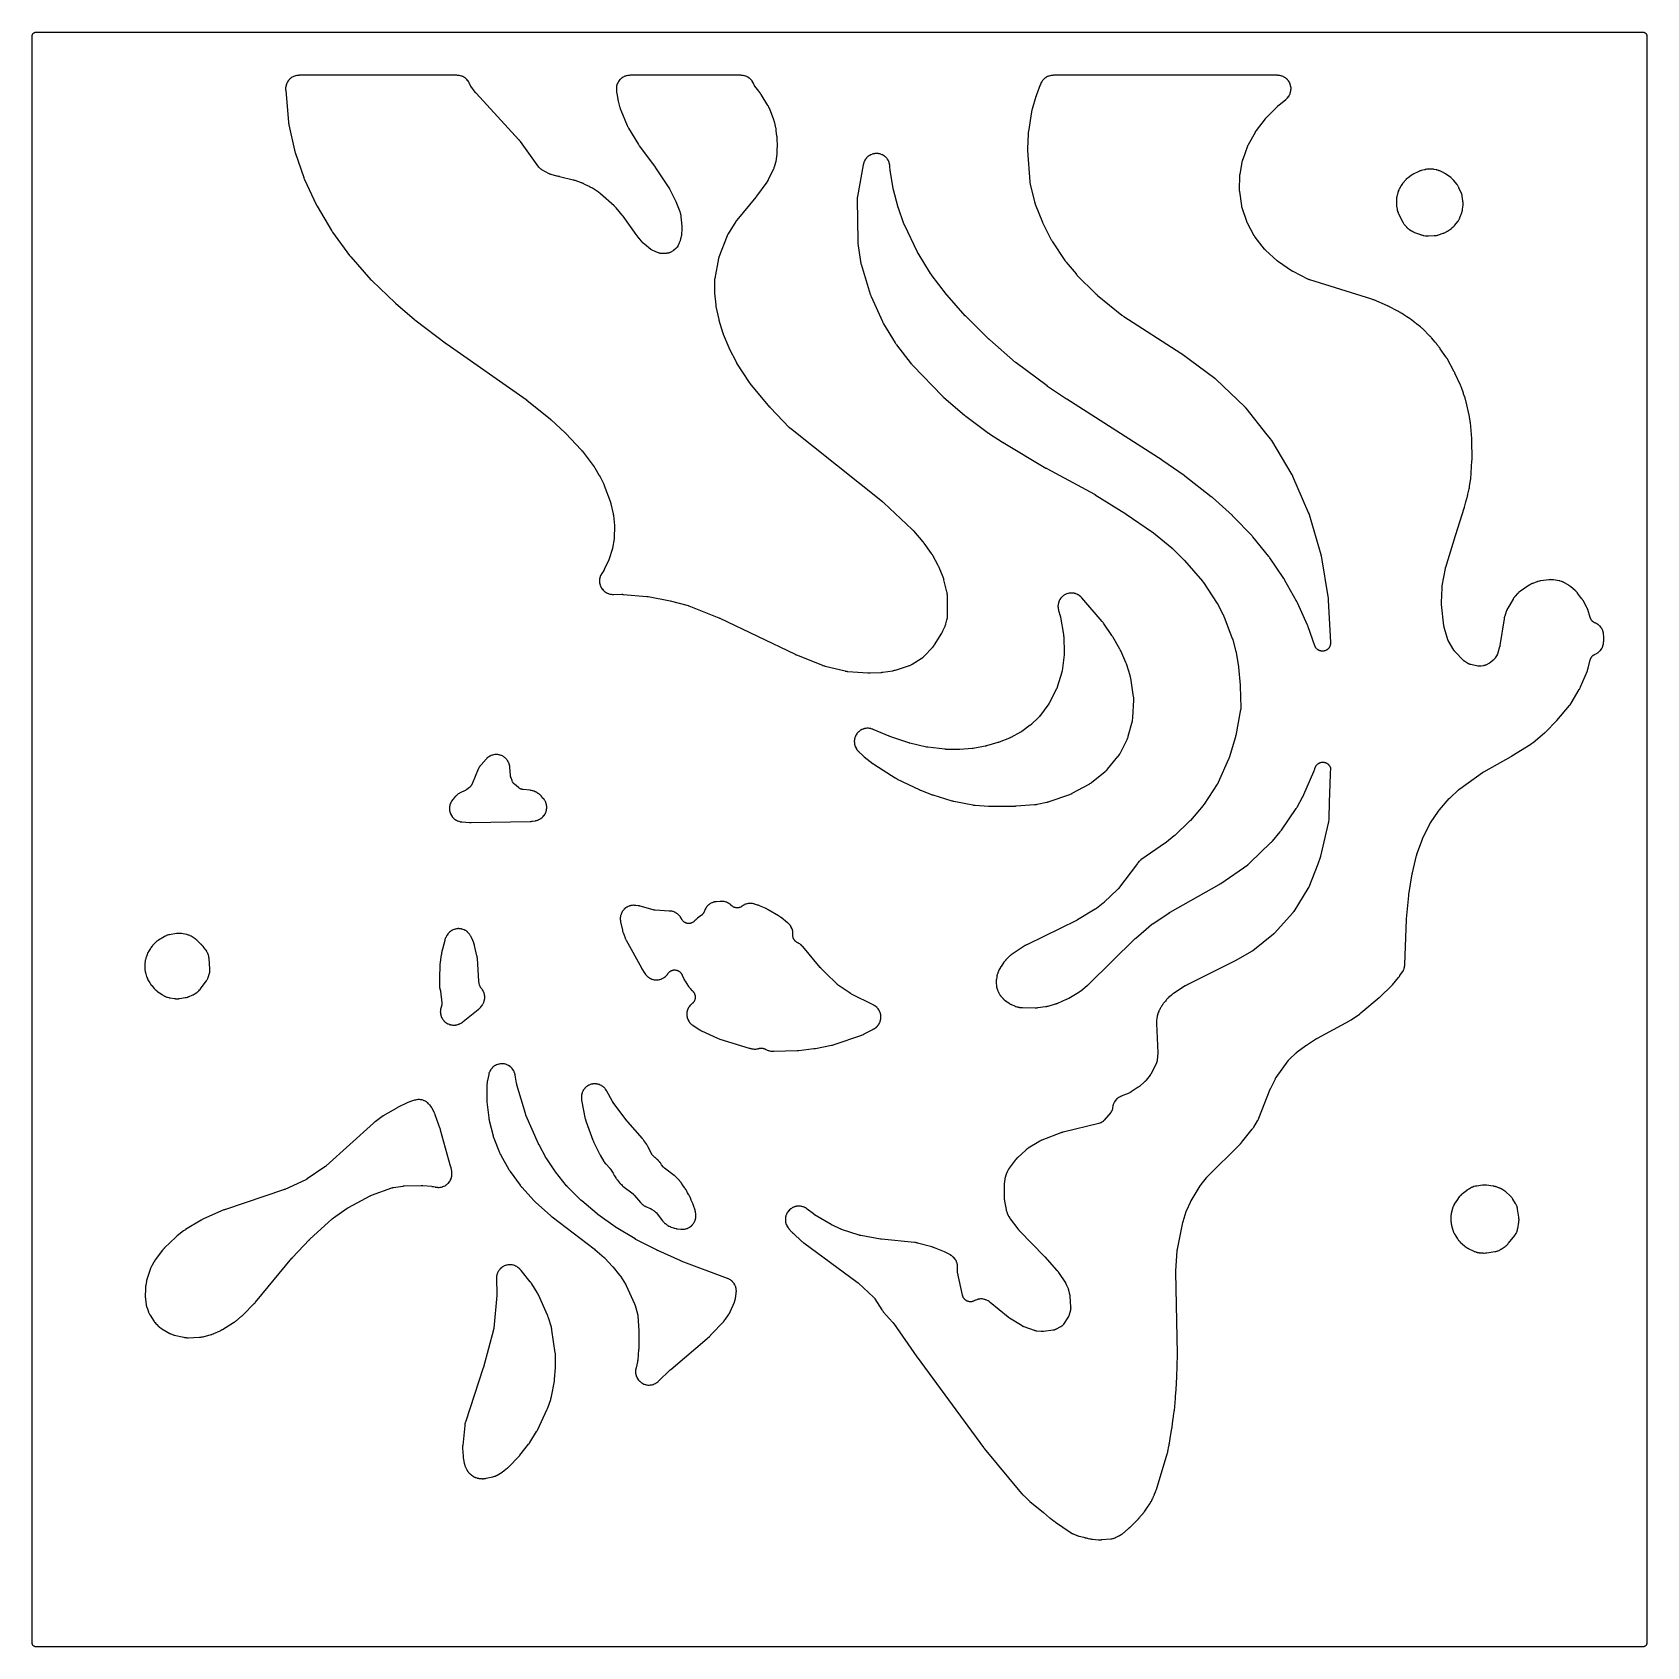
# Model space of a CAD drawing. Header units: millimetres. Extents: x 0 to 300, y 0 to 300.
import ezdxf

# ---------------------------------------------------------------- set-up
doc = ezdxf.new("R2010")
doc.units = ezdxf.units.MM
doc.layers.add('CUT', color=7, linetype='CONTINUOUS')

msp = doc.modelspace()

# ---------------------------------------------------------------- linework, layer by layer
at = {"layer": 'CUT'}
for points in [[(-0.0503, 299.5794), (-0.036, 299.6365), (-0.0162, 299.6918), (0.009, 299.745), (0.0392, 299.7954), (0.0743, 299.8427), (0.1137, 299.8863), (0.1573, 299.9257), (0.2046, 299.9608), (0.255, 299.991), (0.3082, 300.0162), (0.3635, 300.036), (0.4206, 300.0503), (0.4788, 300.0589), (0.5522, 300.0625), (1.4375, 300.0625), (298.5266, 300.0625), (299.4119, 300.0625), (299.4853, 300.0589), (299.5435, 300.0503), (299.6005, 300.036), (299.6559, 300.0162), (299.7091, 299.991), (299.7595, 299.9608), (299.8068, 299.9257), (299.8503, 299.8863), (299.8898, 299.8427), (299.9249, 299.7954), (299.9551, 299.745), (299.9802, 299.6918), (300.0001, 299.6365), (300.0143, 299.5794), (300.023, 299.5212), (300.0266, 299.4478), (300.0266, 298.5625), (300.0266, 1.4375), (300.0266, 0.5522), (300.023, 0.4788), (300.0143, 0.4206), (300.0001, 0.3635), (299.9802, 0.3082), (299.9551, 0.255), (299.9249, 0.2046), (299.8898, 0.1573), (299.8503, 0.1137), (299.8068, 0.0743), (299.7595, 0.0392), (299.7091, 0.009), (299.6559, -0.0162), (299.6005, -0.036), (299.5435, -0.0503), (299.4853, -0.0589), (299.4119, -0.0625), (298.5266, -0.0625), (1.4375, -0.0625), (0.5522, -0.0625), (0.4788, -0.0589), (0.4206, -0.0503), (0.3635, -0.036), (0.3082, -0.0162), (0.255, 0.009), (0.2046, 0.0392), (0.1573, 0.0743), (0.1137, 0.1137), (0.0743, 0.1573), (0.0392, 0.2046), (0.009, 0.255), (-0.0162, 0.3082), (-0.036, 0.3635), (-0.0503, 0.4206), (-0.0589, 0.4788), (-0.0625, 0.5522), (-0.0625, 1.4375), (-0.0625, 298.5625), (-0.0625, 299.4478), (-0.0589, 299.5212)], [(47.0289, 289.401), (47.0296, 289.3864), (47.0358, 289.2914), (47.0369, 289.2768), (47.571, 283.3065), (47.573, 283.2876), (47.5879, 283.1646), (47.5905, 283.1458), (47.6142, 282.9921), (47.6174, 282.9734), (47.6401, 282.8516), (47.6439, 282.8329), (48.6781, 278.1261), (48.682, 278.1095), (48.7088, 278.0021), (48.7132, 277.9856), (48.7507, 277.8518), (48.7555, 277.8355), (48.7884, 277.7297), (48.7937, 277.7135), (50.3815, 273.0762), (50.3868, 273.0611), (50.4231, 272.9636), (50.4289, 272.9487), (50.4777, 272.8276), (50.4839, 272.8129), (50.5254, 272.7175), (50.5319, 272.7029), (52.6981, 268.0605), (52.7046, 268.047), (52.748, 267.9598), (52.7548, 267.9464), (52.812, 267.8384), (52.8192, 267.8252), (52.8669, 267.7403), (52.8744, 267.7273), (55.5571, 263.2159), (55.5644, 263.2041), (55.6123, 263.1275), (55.6198, 263.1158), (55.6823, 263.0211), (55.69, 263.0096), (55.7415, 262.9354), (55.7495, 262.924), (58.9145, 258.5754), (58.923, 258.5641), (58.9786, 258.4913), (58.9873, 258.4802), (59.0593, 258.3905), (59.0683, 258.3796), (59.1273, 258.3095), (59.1365, 258.2988), (62.8728, 254.0657), (62.8816, 254.0559), (62.9395, 253.9932), (62.9485, 253.9837), (63.0228, 253.9065), (63.032, 253.8972), (63.0926, 253.837), (63.102, 253.8279), (67.3749, 249.7657), (67.3805, 249.7604), (67.4199, 249.7239), (67.426, 249.7183), (67.4758, 249.6735), (67.4818, 249.6681), (67.5216, 249.6332), (67.5282, 249.6275), (70.8946, 246.7605), (70.9006, 246.7555), (70.9424, 246.7209), (70.9489, 246.7156), (71.0016, 246.6731), (71.008, 246.668), (71.0501, 246.635), (71.057, 246.6296), (76.9188, 242.1719), (76.9231, 242.1686), (76.9537, 242.1458), (76.9584, 242.1423), (76.9968, 242.1143), (77.0015, 242.1109), (77.032, 242.089), (77.037, 242.0855), (91.7278, 231.788), (91.733, 231.7844), (91.745, 231.7758), (91.7502, 231.7721), (91.7625, 231.7632), (91.7688, 231.7586), (91.7834, 231.7479), (91.7897, 231.7432), (91.7969, 231.7378), (91.8031, 231.7331), (91.8176, 231.7221), (91.8238, 231.7173), (91.8269, 231.7149), (91.8342, 231.7092), (91.8511, 231.6958), (91.8583, 231.69), (96.2711, 228.1168), (96.2759, 228.1129), (96.287, 228.1037), (96.2918, 228.0998), (96.3031, 228.0904), (96.3089, 228.0855), (96.3224, 228.0741), (96.3281, 228.0692), (96.3347, 228.0635), (96.3405, 228.0585), (96.3538, 228.0468), (96.3595, 228.0418), (96.3624, 228.0392), (96.369, 228.0332), (96.3845, 228.0191), (96.3912, 228.0131), (98.9731, 225.6173), (98.9777, 225.613), (98.9883, 225.603), (98.9929, 225.5987), (99.0036, 225.5884), (99.0092, 225.5831), (99.022, 225.5706), (99.0275, 225.5652), (99.0339, 225.559), (99.0393, 225.5535), (99.052, 225.5408), (99.0574, 225.5353), (99.0602, 225.5325), (99.0665, 225.526), (99.0812, 225.5106), (99.0875, 225.504), (101.9729, 222.4337), (101.9812, 222.4247), (102.0006, 222.4035), (102.0089, 222.3944), (102.0188, 222.3832), (102.0268, 222.374), (102.0455, 222.3524), (102.0535, 222.3431), (102.0626, 222.3323), (102.0704, 222.3229), (102.0886, 222.3007), (102.0963, 222.2912), (102.1056, 222.2795), (102.1132, 222.2698), (102.1307, 222.2472), (102.1381, 222.2374), (104.3564, 219.2905), (104.3636, 219.2808), (104.3801, 219.2582), (104.3872, 219.2485), (104.3957, 219.2365), (104.4026, 219.2267), (104.4185, 219.2037), (104.4253, 219.1938), (104.433, 219.1823), (104.4396, 219.1723), (104.4549, 219.1489), (104.4614, 219.1388), (104.4693, 219.1264), (104.4756, 219.1162), (104.4903, 219.0923), (104.4965, 219.0821), (105.337, 217.6753), (105.3405, 217.6694), (105.3486, 217.6556), (105.352, 217.6497), (105.3603, 217.6355), (105.3644, 217.6281), (105.3741, 217.611), (105.3782, 217.6037), (105.3829, 217.5951), (105.387, 217.5877), (105.3963, 217.5704), (105.4003, 217.5629), (105.4024, 217.559), (105.407, 217.5501), (105.4176, 217.5295), (105.4221, 217.5206), (106.1515, 216.0618), (106.1573, 216.05), (106.1706, 216.0225), (106.1762, 216.0106), (106.1828, 215.9965), (106.1881, 215.9847), (106.2004, 215.9572), (106.2056, 215.9453), (106.2115, 215.9316), (106.2166, 215.9196), (106.2281, 215.8916), (106.233, 215.8795), (106.2388, 215.8648), (106.2435, 215.8527), (106.2543, 215.8244), (106.2588, 215.8122), (107.3929, 212.6862), (107.3975, 212.6733), (107.4079, 212.6433), (107.4122, 212.6303), (107.4174, 212.6145), (107.4216, 212.6015), (107.4311, 212.5712), (107.435, 212.5581), (107.4395, 212.5431), (107.4432, 212.53), (107.4518, 212.4993), (107.4554, 212.4862), (107.4596, 212.4701), (107.463, 212.4569), (107.4706, 212.426), (107.4738, 212.4127), (107.9051, 210.5436), (107.9081, 210.5302), (107.9148, 210.4989), (107.9176, 210.4854), (107.9208, 210.469), (107.9234, 210.4556), (107.9292, 210.4241), (107.9316, 210.4106), (107.9342, 210.395), (107.9363, 210.3815), (107.9411, 210.3498), (107.9431, 210.3363), (107.9453, 210.3197), (107.9471, 210.3061), (107.9509, 210.2743), (107.9525, 210.2607), (108.1489, 208.3944), (108.1503, 208.3796), (108.1534, 208.3452), (108.1545, 208.3304), (108.1558, 208.3124), (108.1568, 208.2976), (108.1587, 208.2631), (108.1594, 208.2483), (108.1601, 208.2313), (108.1605, 208.2165), (108.1613, 208.182), (108.1615, 208.1672), (108.1616, 208.1491), (108.1616, 208.1343), (108.1612, 208.0998), (108.161, 208.0849), (108.1115, 206.2399), (108.1109, 206.2244), (108.1094, 206.1883), (108.1085, 206.1728), (108.1074, 206.1539), (108.1063, 206.1385), (108.1035, 206.1025), (108.1021, 206.087), (108.1004, 206.0693), (108.0988, 206.0539), (108.0947, 206.018), (108.0929, 206.0026), (108.0904, 205.9839), (108.0883, 205.9686), (108.083, 205.9328), (108.0806, 205.9175), (107.7897, 204.1654), (107.7886, 204.1586), (107.7858, 204.1429), (107.7853, 204.14), (107.7793, 204.1095), (107.7664, 204.0486), (107.7616, 204.0277), (107.754, 203.999), (107.7325, 203.9234), (107.7227, 203.8911), (107.1602, 202.1626), (107.1557, 202.1492), (107.145, 202.1179), (107.1403, 202.1045), (107.1345, 202.0885), (107.1297, 202.0754), (107.1181, 202.0448), (107.113, 202.0317), (107.1071, 202.0167), (107.1018, 202.0036), (107.0892, 201.9733), (107.0837, 201.9603), (107.0769, 201.9446), (107.0712, 201.9317), (107.0577, 201.9018), (107.0518, 201.889), (106.2985, 200.2883), (106.2924, 200.2754), (106.2777, 200.2456), (106.2714, 200.2329), (106.2635, 200.2174), (106.2569, 200.2047), (106.2413, 200.1754), (106.2346, 200.1628), (106.2267, 200.1485), (106.2197, 200.1361), (106.2032, 200.1072), (106.1961, 200.0949), (106.1872, 200.08), (106.1799, 200.0678), (106.1625, 200.0395), (106.1549, 200.0274), (105.791, 199.4552), (105.7833, 199.4428), (105.7342, 199.3612), (105.7268, 199.3485), (105.6985, 199.2988), (105.6846, 199.273), (105.5998, 199.1054), (105.5759, 199.0519), (105.5087, 198.8793), (105.4901, 198.8237), (105.4401, 198.6453), (105.4271, 198.5882), (105.3947, 198.4058), (105.3873, 198.3477), (105.3729, 198.163), (105.3712, 198.1044), (105.3748, 197.9192), (105.3788, 197.8607), (105.4005, 197.6767), (105.4102, 197.619), (105.4498, 197.438), (105.4651, 197.3814), (105.5221, 197.2051), (105.5428, 197.1503), (105.6168, 196.9805), (105.6428, 196.928), (105.7329, 196.7661), (105.7639, 196.7164), (105.8694, 196.5641), (105.9051, 196.5176), (106.0249, 196.3764), (106.065, 196.3336), (106.1981, 196.2047), (106.2421, 196.1661), (106.3871, 196.0508), (106.4347, 196.0166), (106.5902, 195.916), (106.6409, 195.8866), (106.8056, 195.8016), (106.8589, 195.7774), (107.031, 195.7089), (107.0865, 195.6899), (107.2645, 195.6385), (107.3215, 195.6251), (107.5036, 195.5913), (107.5617, 195.5834), (107.7488, 195.5674), (107.7781, 195.5656), (107.8353, 195.5635), (107.8499, 195.5632), (107.9452, 195.562), (107.9598, 195.562), (109.5335, 195.5811), (109.5444, 195.5812), (109.5697, 195.5812), (109.5806, 195.5811), (109.5938, 195.581), (109.6047, 195.5808), (109.63, 195.5802), (109.6409, 195.5798), (109.6533, 195.5794), (109.6642, 195.5789), (109.6895, 195.5777), (109.7003, 195.5771), (109.7135, 195.5763), (109.7244, 195.5756), (109.7496, 195.5738), (109.7605, 195.5729), (114.1488, 195.202), (114.1602, 195.2009), (114.1867, 195.1984), (114.1981, 195.1972), (114.212, 195.1956), (114.2234, 195.1943), (114.2499, 195.1911), (114.2612, 195.1896), (114.2742, 195.1878), (114.2856, 195.1862), (114.312, 195.1823), (114.3233, 195.1805), (114.3371, 195.1783), (114.3483, 195.1764), (114.3746, 195.1718), (114.3859, 195.1697), (118.4905, 194.3972), (121.8672, 193.4757), (121.8795, 193.4723), (121.908, 193.4641), (121.9202, 193.4604), (121.9315, 193.457), (121.9374, 193.4548), (121.9465, 193.4513), (123.8387, 192.7055), (127.5781, 191.2139), (127.5839, 191.2116), (127.5972, 191.2062), (127.6029, 191.2039), (127.6166, 191.1982), (127.6236, 191.1952), (127.6399, 191.1883), (127.6469, 191.1853), (127.6549, 191.1818), (127.6619, 191.1788), (127.6782, 191.1715), (127.6851, 191.1684), (127.6886, 191.1668), (127.6968, 191.163), (127.7158, 191.1541), (127.724, 191.1503), (141.7383, 184.4301), (141.7465, 184.4262), (141.8041, 184.3996), (141.8131, 184.3956), (141.8854, 184.3636), (141.8943, 184.3598), (141.9518, 184.3355), (141.9613, 184.3316), (146.8005, 182.3844), (146.821, 182.3766), (146.955, 182.3283), (146.9757, 182.3213), (147.1459, 182.2669), (147.1669, 182.2606), (147.304, 182.2222), (147.3252, 182.2167), (151.0284, 181.3246), (151.0403, 181.3218), (151.1181, 181.3047), (151.1301, 181.3022), (151.1771, 181.2929), (151.2012, 181.2887), (151.3585, 181.2641), (151.3828, 181.2609), (151.4303, 181.2554), (151.4425, 181.2541), (151.5218, 181.2467), (151.534, 181.2457), (155.2317, 180.9751), (155.2493, 180.9741), (155.3642, 180.9691), (155.3819, 180.9686), (155.5261, 180.9665), (155.5438, 180.9666), (155.6587, 180.9683), (155.6764, 180.9689), (157.6621, 181.058), (157.6783, 181.059), (157.7833, 181.0666), (157.7995, 181.0679), (157.9311, 181.081), (157.9472, 181.0828), (158.0517, 181.096), (158.0677, 181.0983), (159.9062, 181.3817), (159.9173, 181.3835), (159.9949, 181.397), (160.0064, 181.3991), (160.057, 181.4089), (160.0813, 181.4141), (160.2321, 181.4499), (160.2552, 181.4558), (160.2952, 181.467), (160.306, 181.4701), (160.3805, 181.4925), (160.3926, 181.4962), (162.8205, 182.2804), (162.8378, 182.2863), (162.9497, 182.3262), (162.9668, 182.3326), (163.0331, 182.3586), (163.0667, 182.3729), (163.282, 182.4728), (163.3147, 182.4892), (163.3774, 182.523), (163.3933, 182.5319), (163.496, 182.5915), (163.5117, 182.6009), (165.1672, 183.6299), (165.1779, 183.6367), (165.2472, 183.6819), (165.2578, 183.6889), (165.299, 183.717), (165.3197, 183.7318), (165.4505, 183.8294), (165.49, 183.8615), (165.6121, 183.9699), (165.6308, 183.9872), (165.6666, 184.0218), (165.6756, 184.0307), (165.7339, 184.0895), (165.7428, 184.0986), (167.2788, 185.7146), (167.2892, 185.7259), (167.3558, 185.7997), (167.3659, 185.8111), (167.4048, 185.8565), (167.4242, 185.8802), (167.5457, 186.0375), (167.5638, 186.0622), (167.5979, 186.1112), (167.6065, 186.1239), (167.6611, 186.207), (167.6693, 186.2199), (168.9885, 188.3429), (168.9984, 188.3595), (169.0613, 188.4682), (169.0706, 188.4851), (169.145, 188.6241), (169.1539, 188.6412), (169.2096, 188.7538), (169.2179, 188.7713), (169.5733, 189.5521), (169.5786, 189.5642), (169.6125, 189.6433), (169.6176, 189.6555), (169.6369, 189.7034), (169.6462, 189.7282), (169.7034, 189.8904), (169.7117, 189.9155), (169.7267, 189.965), (169.7304, 189.9777), (169.7535, 190.0605), (169.757, 190.0733), (169.9602, 190.867), (169.9633, 190.8794), (169.9822, 190.9605), (169.985, 190.973), (169.9953, 191.0219), (170.0001, 191.0471), (170.0271, 191.209), (170.0333, 191.2598), (170.0464, 191.4234), (170.0479, 191.449), (170.0498, 191.499), (170.0502, 191.5118), (170.0515, 191.595), (170.0515, 191.6078), (170.0315, 195.3288), (170.0311, 195.346), (170.0273, 195.4578), (170.0265, 195.4749), (170.0223, 195.5419), (170.0191, 195.5762), (169.9924, 195.798), (169.9873, 195.832), (169.9754, 195.8981), (169.9721, 195.915), (169.9492, 196.0244), (169.9455, 196.0412), (169.4066, 198.2938), (169.4037, 198.3057), (169.3836, 198.3826), (169.3804, 198.3944), (169.3674, 198.4405), (169.3602, 198.4639), (169.3108, 198.615), (169.3027, 198.6381), (169.2859, 198.6829), (169.2815, 198.6943), (169.2522, 198.7683), (169.2476, 198.7796), (168.4847, 200.5942), (168.4787, 200.608), (168.4384, 200.6976), (168.432, 200.7113), (168.3785, 200.8224), (168.3718, 200.8359), (168.327, 200.9233), (168.32, 200.9367), (167.3128, 202.7859), (167.3037, 202.8019), (167.2431, 202.9056), (167.2335, 202.9214), (167.1534, 203.049), (167.1433, 203.0645), (167.0764, 203.1642), (167.0659, 203.1794), (165.7129, 205.0669), (165.7052, 205.0774), (165.6543, 205.1452), (165.6464, 205.1555), (165.5807, 205.2392), (165.5726, 205.2494), (165.5188, 205.3149), (165.5104, 205.3249), (163.7692, 207.3553), (163.7583, 207.3677), (163.6863, 207.4472), (163.675, 207.4593), (163.5818, 207.5566), (163.5702, 207.5683), (163.4939, 207.6438), (163.482, 207.6552), (158.2102, 212.5847), (158.2019, 212.5924), (158.1436, 212.6448), (158.1345, 212.6528), (158.0606, 212.7168), (158.0516, 212.7244), (157.9921, 212.7738), (157.9823, 212.7818), (140.8869, 226.382), (140.8751, 226.3915), (140.8477, 226.4141), (140.836, 226.4239), (140.8219, 226.4359), (140.8104, 226.4459), (140.7838, 226.4694), (140.7724, 226.4795), (140.7595, 226.4913), (140.7484, 226.5017), (140.7225, 226.526), (140.7116, 226.5366), (140.6983, 226.5496), (140.6875, 226.5603), (140.6625, 226.5855), (140.6519, 226.5964), (137.141, 230.2646), (137.1367, 230.2692), (137.1267, 230.2797), (137.1224, 230.2843), (137.1123, 230.2952), (137.1071, 230.3008), (137.095, 230.314), (137.0899, 230.3196), (137.084, 230.3262), (137.0789, 230.3319), (137.067, 230.3453), (137.062, 230.3511), (137.0594, 230.354), (137.0535, 230.3609), (137.0398, 230.377), (137.0339, 230.384), (133.3962, 234.743), (133.3874, 234.7538), (133.367, 234.7789), (133.3584, 234.7898), (133.348, 234.803), (133.3396, 234.8139), (133.3201, 234.8396), (133.3118, 234.8507), (133.3024, 234.8635), (133.2943, 234.8747), (133.2756, 234.901), (133.2677, 234.9123), (133.2581, 234.9262), (133.2503, 234.9377), (133.2324, 234.9646), (133.2248, 234.9761), (130.9259, 238.5438), (130.9198, 238.5533), (130.9058, 238.5756), (130.8999, 238.5853), (130.8927, 238.597), (130.8869, 238.6067), (130.8734, 238.6294), (130.8677, 238.6392), (130.8613, 238.6505), (130.8557, 238.6603), (130.8428, 238.6833), (130.8374, 238.6932), (130.8308, 238.7053), (130.8255, 238.7153), (130.8132, 238.7387), (130.808, 238.7487), (129.553, 241.2074), (129.5488, 241.2157), (129.5392, 241.2351), (129.5351, 241.2434), (129.5301, 241.2536), (129.5261, 241.262), (129.5169, 241.2816), (129.513, 241.29), (129.5085, 241.2997), (129.5047, 241.3082), (129.4958, 241.3279), (129.4921, 241.3364), (129.4876, 241.3468), (129.4839, 241.3554), (129.4755, 241.3753), (129.4719, 241.3839), (128.4492, 243.8759), (128.4453, 243.8856), (128.4363, 243.9084), (128.4325, 243.9181), (128.4279, 243.9301), (128.4242, 243.9399), (128.4157, 243.9628), (128.4122, 243.9726), (128.4081, 243.984), (128.4046, 243.9939), (128.3967, 244.017), (128.3933, 244.0269), (128.3893, 244.0391), (128.3861, 244.0491), (128.3787, 244.0724), (128.3755, 244.0824), (127.6368, 246.5026), (127.634, 246.5117), (127.6277, 246.5331), (127.6251, 246.5422), (127.6219, 246.5535), (127.6194, 246.5627), (127.6136, 246.5842), (127.6111, 246.5934), (127.6084, 246.604), (127.606, 246.6133), (127.6006, 246.6349), (127.5984, 246.6442), (127.5957, 246.6555), (127.5936, 246.6648), (127.5887, 246.6865), (127.5866, 246.6958), (127.0691, 249.107), (127.0665, 249.1193), (127.0607, 249.1481), (127.0584, 249.1604), (127.0556, 249.1755), (127.0534, 249.1879), (127.0484, 249.2168), (127.0464, 249.2292), (127.0441, 249.2435), (127.0423, 249.2559), (127.0381, 249.285), (127.0364, 249.2974), (127.0345, 249.3126), (127.033, 249.3251), (127.0297, 249.3543), (127.0283, 249.3668), (126.8065, 251.5853), (126.8053, 251.5977), (126.8028, 251.6265), (126.8018, 251.6389), (126.8008, 251.654), (126.7999, 251.6664), (126.7983, 251.6953), (126.7976, 251.7077), (126.797, 251.7219), (126.7965, 251.7343), (126.7956, 251.7633), (126.7953, 251.7757), (126.7951, 251.7908), (126.795, 251.8032), (126.7949, 251.8322), (126.7949, 251.8446), (126.8175, 253.9659), (126.8176, 253.9758), (126.818, 253.9912), (126.8189, 254.0166), (126.8206, 254.0507), (126.8226, 254.0809), (126.8246, 254.1049), (126.8259, 254.1186), (126.8264, 254.1236), (126.8298, 254.1532), (126.8385, 254.2188), (126.8446, 254.258), (126.8469, 254.2712), (126.8487, 254.281), (127.5496, 257.9839), (127.5515, 257.9938), (127.5546, 258.0092), (127.5601, 258.0345), (127.5679, 258.0683), (127.5753, 258.0982), (127.5817, 258.1219), (127.5854, 258.1353), (127.5868, 258.1403), (127.5956, 258.1693), (127.6162, 258.2335), (127.6293, 258.2716), (127.6341, 258.2844), (127.6377, 258.2939), (129.1758, 262.3001), (129.1797, 262.31), (129.1858, 262.3253), (129.1962, 262.3505), (129.2107, 262.384), (129.2241, 262.4135), (129.2352, 262.4367), (129.2416, 262.4499), (129.244, 262.4548), (129.2587, 262.4831), (129.2925, 262.5454), (129.3136, 262.5822), (129.321, 262.5945), (129.3265, 262.6036), (130.7518, 264.9003), (130.7601, 264.9135), (130.7798, 264.9441), (130.7884, 264.9571), (130.799, 264.9729), (130.8078, 264.9858), (130.8286, 265.0157), (130.8376, 265.0284), (130.848, 265.0429), (130.8573, 265.0555), (130.8791, 265.0846), (130.8885, 265.0971), (130.9002, 265.1121), (130.9098, 265.1243), (130.9326, 265.1527), (130.9425, 265.1648), (134.4717, 269.4056), (134.4774, 269.4126), (134.5169, 269.4615), (134.5229, 269.4691), (134.5711, 269.5308), (134.5769, 269.5383), (134.6142, 269.5877), (134.6202, 269.5959), (136.5058, 272.1812), (136.5139, 272.1926), (136.5657, 272.2671), (136.5735, 272.2786), (136.6035, 272.3241), (136.6184, 272.3478), (136.7111, 272.5036), (136.7248, 272.5279), (136.7505, 272.5759), (136.757, 272.5883), (136.7978, 272.6693), (136.804, 272.6818), (137.7716, 274.7158), (137.7776, 274.7289), (137.816, 274.8149), (137.8218, 274.8282), (137.8436, 274.8804), (137.8541, 274.9074), (137.9182, 275.0844), (137.9274, 275.1119), (137.9441, 275.166), (137.9482, 275.1799), (137.9737, 275.2705), (137.9775, 275.2845), (138.1866, 276.1006), (138.1905, 276.1167), (138.2143, 276.2217), (138.2178, 276.2379), (138.244, 276.3704), (138.247, 276.3867), (138.265, 276.4928), (138.2676, 276.5092), (138.3922, 277.3909), (138.3936, 277.4013), (138.4026, 277.4745), (138.4038, 277.4854), (138.4089, 277.5335), (138.4109, 277.5567), (138.4204, 277.7015), (138.4214, 277.7239), (138.4225, 277.7628), (138.4227, 277.7733), (138.4235, 277.8462), (138.4235, 277.858), (138.4187, 278.4011), (138.4549, 278.8208), (138.4559, 278.834), (138.4614, 278.9198), (138.4621, 278.9331), (138.4642, 278.9847), (138.4648, 279.0112), (138.4644, 279.1832), (138.4637, 279.2096), (138.4613, 279.2613), (138.4606, 279.2745), (138.4547, 279.3603), (138.4537, 279.3735), (138.4051, 279.909), (138.4015, 280.3149), (138.4012, 280.3281), (138.3985, 280.4137), (138.398, 280.4269), (138.3953, 280.4784), (138.3933, 280.5047), (138.3767, 280.6752), (138.3736, 280.7014), (138.3663, 280.7524), (138.3643, 280.7655), (138.3504, 280.85), (138.3481, 280.863), (138.2908, 281.1697), (138.2325, 281.8131), (138.2303, 281.8334), (138.2137, 281.9654), (138.2109, 281.9856), (138.1845, 282.1504), (138.1809, 282.1705), (138.1554, 282.3011), (138.1512, 282.3211), (137.9347, 283.259), (137.9295, 283.2795), (137.8939, 283.4122), (137.8881, 283.4326), (137.8376, 283.5974), (137.831, 283.6175), (137.7862, 283.7474), (137.7789, 283.7672), (136.9417, 285.9395), (136.9364, 285.9528), (136.9011, 286.0383), (136.8955, 286.0514), (136.873, 286.1023), (136.8609, 286.1281), (136.7783, 286.2936), (136.765, 286.3188), (136.7378, 286.3673), (136.7307, 286.3797), (136.6836, 286.4594), (136.6762, 286.4715), (135.3983, 288.52), (135.3878, 288.5362), (135.3181, 288.6404), (135.3071, 288.6562), (135.2155, 288.784), (135.204, 288.7995), (135.1278, 288.8989), (135.1158, 288.914), (135.0946, 288.9399), (135.0379, 289.021), (135.0298, 289.0323), (134.9764, 289.1049), (134.9681, 289.116), (134.2729, 290.0178), (134.2663, 290.0264), (134.263, 290.0308), (134.2337, 290.0722), (134.1958, 290.129), (134.1543, 290.1976), (134.1289, 290.2442), (134.0938, 290.316), (134.0614, 290.3904), (134.0547, 290.4063), (134.0155, 290.5014), (134.0095, 290.5153), (133.9858, 290.569), (133.9729, 290.5962), (133.8861, 290.7685), (133.8564, 290.8209), (133.7541, 290.9814), (133.7193, 291.0305), (133.6015, 291.18), (133.5619, 291.2254), (133.4297, 291.3623), (133.3858, 291.4035), (133.2406, 291.5265), (133.1927, 291.563), (133.0359, 291.6709), (132.9846, 291.7024), (132.8178, 291.794), (132.7636, 291.8203), (132.5885, 291.8947), (132.5319, 291.9154), (132.3502, 291.9718), (132.2918, 291.9868), (132.1054, 292.0247), (132.0458, 292.0338), (131.8538, 292.0531), (131.8238, 292.0554), (131.7651, 292.0583), (131.7501, 292.0589), (131.6522, 292.0614), (131.6372, 292.0615), (111.086, 292.0615), (111.0859, 292.0615), (111.0647, 292.0615), (111.0589, 292.0615), (111.0446, 292.0614), (110.9516, 292.0592), (110.9373, 292.0586), (110.8815, 292.056), (110.8529, 292.0539), (110.6704, 292.0365), (110.6138, 292.0283), (110.4361, 291.994), (110.3805, 291.9805), (110.3478, 291.9708), (110.3469, 291.9706), (110.3452, 291.9701), (110.207, 291.9294), (110.1529, 291.9107), (110.1105, 291.8936), (110.1072, 291.8924), (110.1032, 291.8907), (109.9851, 291.8433), (109.933, 291.8195), (109.8803, 291.7922), (109.8765, 291.7904), (109.8737, 291.7888), (109.7723, 291.7364), (109.7228, 291.7078), (109.6582, 291.6661), (109.6574, 291.6656), (109.657, 291.6654), (109.5707, 291.6098), (109.5242, 291.5765), (109.3821, 291.4645), (109.3389, 291.427), (109.2082, 291.3019), (109.1688, 291.2605), (109.0506, 291.1235), (109.0153, 291.0785), (108.9106, 290.9309), (108.8798, 290.8827), (108.7897, 290.7259), (108.7636, 290.675), (108.6888, 290.5102), (108.6677, 290.4571), (108.609, 290.286), (108.593, 290.231), (108.5508, 290.0551), (108.5402, 289.9989), (108.5149, 289.8198), (108.5097, 289.7628), (108.5015, 289.5796), (108.5009, 289.551), (108.5011, 289.4951), (108.5013, 289.4808), (108.5038, 289.3878), (108.5044, 289.3735), (108.5129, 289.2065), (108.5142, 289.1878), (108.5242, 289.0664), (108.526, 289.0477), (108.5433, 288.8958), (108.5457, 288.8772), (108.5633, 288.7567), (108.5663, 288.7382), (108.5678, 288.7295), (108.7729, 287.5757), (108.7754, 287.5624), (108.7927, 287.4763), (108.7955, 287.4631), (108.8197, 287.3556), (108.8228, 287.3425), (108.8439, 287.2573), (108.8473, 287.2442), (109.177, 286.0338), (109.1825, 286.0151), (109.2197, 285.8939), (109.2258, 285.8754), (109.2775, 285.725), (109.2841, 285.7066), (109.3292, 285.5881), (109.3364, 285.57), (110.5208, 282.7371), (110.5295, 282.7173), (110.5883, 282.5897), (110.5977, 282.5702), (110.6773, 282.4129), (110.6874, 282.3938), (110.7552, 282.2708), (110.766, 282.252), (112.6035, 279.1878), (112.6113, 279.1752), (112.663, 279.0937), (112.6711, 279.0812), (112.7385, 278.9805), (112.7469, 278.9683), (112.8025, 278.8894), (112.8112, 278.8774), (115.7037, 274.9859), (115.7125, 274.9739), (115.7215, 274.9615), (115.7245, 274.9574), (115.7319, 274.9472), (115.735, 274.9428), (115.7386, 274.9377), (115.7417, 274.9333), (115.7489, 274.923), (115.7516, 274.9191), (115.7574, 274.9108), (115.7656, 274.8988), (115.7691, 274.8935), (118.266, 271.175), (118.2734, 271.1637), (118.2908, 271.1371), (118.2981, 271.1256), (118.3069, 271.1115), (118.3141, 271.1), (118.3306, 271.0728), (118.3375, 271.0611), (118.3455, 271.0476), (118.3523, 271.0358), (118.3679, 271.0082), (118.3745, 270.9963), (118.3825, 270.9817), (118.389, 270.9697), (118.4038, 270.9416), (118.41, 270.9295), (119.587, 268.6139), (120.3014, 266.7539), (120.3062, 266.7411), (120.3126, 266.7238), (120.3298, 266.6721), (120.3558, 266.5851), (120.3665, 266.5465), (120.3753, 266.5073), (120.3934, 266.4182), (120.4026, 266.3645), (120.4037, 266.3565), (120.6921, 264.0227), (120.6935, 264.0113), (120.6952, 263.9958), (120.6991, 263.9499), (120.7036, 263.8732), (120.7049, 263.8393), (120.705, 263.8053), (120.7036, 263.7285), (120.7016, 263.6825), (120.7005, 263.6669), (120.6997, 263.6554), (120.5878, 262.2919), (120.4526, 261.6788), (120.385, 261.3857), (120.3821, 261.3735), (120.3816, 261.3718), (120.378, 261.3624), (120.3741, 261.3524), (120.3598, 261.3153), (120.1959, 260.8917), (119.9819, 260.4483), (119.9758, 260.436), (119.9704, 260.4252), (119.7871, 260.144), (119.7607, 260.1034), (119.7554, 260.0953), (119.7479, 260.0839), (119.7445, 260.0797), (119.547, 259.8425), (119.1494, 259.4759), (119.1057, 259.4509), (119.064, 259.4285), (118.4841, 259.1365), (118.4478, 259.1192), (118.3805, 259.089), (118.3057, 259.0593), (118.255, 259.0419), (118.1778, 259.019), (118.1258, 259.0061), (118.0469, 258.9903), (117.9939, 258.9821), (117.9139, 258.9734), (117.8403, 258.9687), (117.8001, 258.967), (116.9333, 258.9504), (116.8894, 258.9506), (116.809, 258.953), (116.7215, 258.9598), (116.6635, 258.9672), (116.5771, 258.9826), (116.5522, 258.9883), (116.5204, 258.9957), (116.4362, 259.0195), (116.3602, 259.0451), (116.3191, 259.06), (115.8241, 259.2538), (115.0412, 259.607), (115.0022, 259.635), (114.9636, 259.6643), (114.9513, 259.6741), (114.9421, 259.6816), (113.7249, 260.6835), (113.718, 260.6893), (113.7072, 260.6983), (113.6895, 260.7136), (113.6814, 260.7208), (113.6351, 260.763), (113.627, 260.7706), (113.6205, 260.7768), (113.6172, 260.78), (113.6098, 260.7874), (113.5965, 260.8008), (113.5393, 260.8609), (113.5153, 260.8872), (112.8711, 261.6204), (112.8669, 261.6252), (112.8573, 261.6363), (112.8532, 261.6411), (112.8439, 261.6519), (112.839, 261.6577), (112.8276, 261.6713), (112.8228, 261.6771), (112.8172, 261.6838), (112.8124, 261.6897), (112.8012, 261.7035), (112.7965, 261.7094), (112.7941, 261.7124), (112.7885, 261.7195), (112.7756, 261.736), (112.7701, 261.7432), (112.2118, 262.4728), (109.7731, 265.853), (109.7666, 265.8618), (109.7211, 265.9225), (109.714, 265.9318), (109.6558, 266.0064), (109.6486, 266.0154), (109.6014, 266.0735), (109.5936, 266.083), (108.4809, 267.398), (108.4673, 267.4136), (108.3769, 267.5132), (108.3628, 267.5282), (108.2452, 267.6492), (108.2305, 267.6638), (108.1336, 267.7569), (108.1184, 267.7709), (105.5782, 270.0467), (105.5691, 270.0547), (105.5097, 270.1058), (105.5005, 270.1135), (105.4642, 270.1435), (105.4453, 270.1585), (105.3206, 270.2534), (105.3011, 270.2676), (105.2625, 270.2946), (105.2525, 270.3014), (105.1874, 270.345), (105.1773, 270.3516), (104.0706, 271.0606), (104.0535, 271.0711), (103.9411, 271.138), (103.9236, 271.148), (103.7798, 271.227), (103.762, 271.2364), (103.6453, 271.2956), (103.6272, 271.3044), (102.7649, 271.7057), (102.5218, 271.8451), (102.51, 271.8517), (102.4327, 271.8937), (102.4207, 271.9001), (102.3737, 271.9243), (102.3493, 271.9361), (102.1895, 272.0095), (102.1647, 272.0203), (102.1157, 272.0401), (102.1031, 272.0451), (102.0208, 272.0763), (102.0081, 272.081), (100.8493, 272.4911), (100.8349, 272.496), (100.7409, 272.5266), (100.7264, 272.5311), (100.6075, 272.5665), (100.5929, 272.5707), (100.4974, 272.5965), (100.4827, 272.6003), (97.9372, 273.2199), (97.9304, 273.2215), (97.9164, 273.2248), (97.8248, 273.2447), (97.8107, 273.2476), (97.7553, 273.2583), (97.7269, 273.2631), (97.5439, 273.2894), (97.4865, 273.2948), (97.4644, 273.2958), (96.3745, 273.6027), (96.3618, 273.6063), (96.3448, 273.6114), (96.2948, 273.6278), (96.2123, 273.6577), (96.1761, 273.6718), (96.1406, 273.6874), (96.0609, 273.7244), (96.0138, 273.748), (95.9982, 273.7564), (95.9867, 273.7627), (94.6334, 274.517), (94.5912, 274.542), (94.5153, 274.5899), (94.4354, 274.6467), (94.3843, 274.6873), (94.3111, 274.7524), (94.2647, 274.7983), (94.199, 274.871), (94.1425, 274.9407), (94.1126, 274.9796), (90.6747, 279.7304), (90.6642, 279.7445), (90.5948, 279.8348), (90.5839, 279.8485), (90.4934, 279.9592), (90.4822, 279.9727), (90.4075, 280.0588), (90.3959, 280.0718), (82.4336, 288.7342), (82.425, 288.7437), (82.4052, 288.7659), (82.3968, 288.7755), (82.3865, 288.7872), (82.3782, 288.7969), (82.359, 288.8197), (82.3509, 288.8295), (82.3416, 288.8409), (82.3335, 288.8508), (82.315, 288.8741), (82.3071, 288.8842), (82.2976, 288.8965), (82.2898, 288.9067), (82.2719, 288.9305), (82.2643, 288.9408), (81.4616, 290.0422), (81.455, 290.0514), (81.4462, 290.0638), (81.4211, 290.1011), (81.3927, 290.1457), (81.3536, 290.2133), (81.3155, 290.2865), (81.2853, 290.3503), (81.2701, 290.386), (81.2609, 290.4086), (81.2341, 290.4766), (81.2227, 290.5036), (81.1459, 290.6738), (81.1195, 290.7255), (81.0302, 290.8811), (80.9994, 290.9294), (80.8948, 291.0771), (80.8595, 291.1222), (80.7413, 291.2593), (80.7019, 291.3009), (80.5711, 291.4261), (80.5279, 291.4637), (80.3858, 291.5758), (80.3392, 291.6091), (80.1871, 291.7073), (80.1376, 291.736), (79.9768, 291.8191), (79.9247, 291.843), (79.7567, 291.9104), (79.7026, 291.9292), (79.529, 291.9804), (79.4733, 291.9939), (79.2956, 292.0283), (79.2389, 292.0364), (79.0562, 292.0539), (79.0276, 292.056), (78.9718, 292.0586), (78.9575, 292.0592), (78.8644, 292.0614), (78.8501, 292.0615), (49.5837, 292.0615), (49.5691, 292.0614), (49.4739, 292.059), (49.4593, 292.0585), (49.4021, 292.0557), (49.3729, 292.0536), (49.1861, 292.0353), (49.1282, 292.0267), (48.9465, 291.9908), (48.8897, 291.9766), (48.7124, 291.9232), (48.6572, 291.9035), (48.486, 291.833), (48.433, 291.8081), (48.2695, 291.7213), (48.2192, 291.6913), (48.0649, 291.5889), (48.0178, 291.5542), (47.8742, 291.4373), (47.8307, 291.3981), (47.6992, 291.2678), (47.6597, 291.2245), (47.5415, 291.082), (47.5064, 291.0351), (47.4027, 290.8817), (47.3723, 290.8316), (47.2841, 290.6688), (47.2587, 290.6161), (47.1868, 290.4455), (47.1667, 290.3904), (47.1118, 290.2136), (47.0971, 290.1569), (47.0597, 289.9756), (47.0506, 289.9177), (47.031, 289.7336), (47.0277, 289.6752), (47.0261, 289.4874), (47.0266, 289.4582)], [(139.9585, 78.93), (139.9691, 78.872), (140.0116, 78.6905), (140.0278, 78.6339), (140.0879, 78.4574), (140.1096, 78.4026), (140.1867, 78.2329), (140.2137, 78.1805), (140.3071, 78.0192), (140.3392, 77.9697), (140.4494, 77.8162), (140.4672, 77.7927), (140.5031, 77.7476), (140.5124, 77.7362), (140.5739, 77.6627), (140.5835, 77.6515), (141.077, 77.0905), (141.0872, 77.0792), (141.1539, 77.0071), (141.1643, 76.9962), (141.2503, 76.9078), (141.261, 76.8971), (141.3312, 76.8285), (141.3422, 76.818), (142.9885, 75.2887), (143.0014, 75.277), (143.0865, 75.2025), (143.0997, 75.1912), (143.2092, 75.1008), (143.2227, 75.0899), (143.312, 75.0204), (143.3259, 75.0099), (153.2944, 67.7026), (153.3051, 67.6946), (153.3301, 67.6757), (153.3408, 67.6675), (153.3537, 67.6574), (153.3642, 67.6491), (153.3886, 67.6295), (153.399, 67.621), (153.4109, 67.6111), (153.4212, 67.6025), (153.445, 67.5821), (153.4551, 67.5733), (153.4674, 67.5625), (153.4774, 67.5536), (153.5006, 67.5325), (153.5105, 67.5234), (156.3072, 64.9081), (156.3141, 64.9015), (156.3247, 64.8914), (156.342, 64.8744), (156.365, 64.8513), (156.385, 64.8304), (156.3878, 64.8274), (156.4213, 64.7893), (156.4655, 64.736), (156.5057, 64.6839), (156.5327, 64.646), (156.5544, 64.6142), (156.5612, 64.6037), (156.5664, 64.5957), (157.8605, 62.5604), (157.8672, 62.5501), (157.9114, 62.4836), (157.9183, 62.4735), (157.9456, 62.4341), (157.9601, 62.4142), (158.0564, 62.2871), (158.0716, 62.2678), (158.1021, 62.2308), (158.11, 62.2214), (158.162, 62.1608), (158.1701, 62.1516), (159.8378, 60.2881), (159.8469, 60.2779), (159.8679, 60.2537), (159.8768, 60.2432), (159.8876, 60.2304), (159.8963, 60.2199), (159.9165, 60.195), (159.9251, 60.1844), (159.9351, 60.1718), (159.9435, 60.1609), (159.963, 60.1355), (159.9713, 60.1245), (159.9813, 60.111), (159.9894, 60.0999), (160.0082, 60.0738), (160.0161, 60.0626), (164.3452, 53.8405), (164.3473, 53.8374), (164.3621, 53.8164), (164.3644, 53.8132), (164.383, 53.7872), (164.3853, 53.784), (164.4001, 53.7635), (164.4026, 53.7602), (176.7601, 36.9538), (176.7651, 36.9471), (176.8001, 36.9008), (176.8056, 36.8937), (176.8501, 36.8367), (176.8556, 36.8298), (176.8914, 36.7852), (176.8974, 36.778), (183.8379, 28.4217), (183.8461, 28.412), (183.9001, 28.3497), (183.9085, 28.3402), (183.9418, 28.3034), (183.9592, 28.285), (184.0749, 28.1675), (184.093, 28.1498), (184.1293, 28.116), (184.1387, 28.1074), (184.2001, 28.0525), (184.2097, 28.0441), (184.2953, 27.9708), (185.1655, 27.1358), (185.1735, 27.1282), (185.2303, 27.0757), (185.2391, 27.0677), (185.3112, 27.0037), (185.32, 26.996), (185.3779, 26.9465), (185.3875, 26.9385), (187.9075, 24.8753), (189.0449, 23.9006), (189.0565, 23.8909), (189.1326, 23.8289), (189.1444, 23.8195), (189.2419, 23.7441), (189.254, 23.735), (189.3332, 23.6769), (189.3455, 23.6682), (189.5871, 23.5001), (189.8724, 23.2665), (189.8829, 23.2581), (189.9515, 23.2044), (189.9622, 23.1963), (190.0498, 23.1308), (190.0606, 23.1229), (190.1316, 23.0724), (190.1426, 23.0647), (192.8776, 21.207), (192.8894, 21.1991), (192.9666, 21.1493), (192.9785, 21.1418), (193.0256, 21.113), (193.0501, 21.0988), (193.211, 21.0103), (193.2361, 20.9973), (193.2857, 20.973), (193.2985, 20.967), (193.3819, 20.9285), (193.3948, 20.9228), (194.0026, 20.6599), (194.0145, 20.6549), (194.0921, 20.6233), (194.1041, 20.6186), (194.1512, 20.6006), (194.1754, 20.5919), (194.3343, 20.5389), (194.3589, 20.5312), (194.4073, 20.5173), (194.4197, 20.5139), (194.5008, 20.4926), (194.5133, 20.4894), (195.4158, 20.2721), (195.5914, 20.2132), (195.606, 20.2085), (195.7013, 20.1792), (195.716, 20.1749), (195.7737, 20.1588), (195.8034, 20.1513), (195.9978, 20.1075), (196.0279, 20.1016), (196.0869, 20.0914), (196.102, 20.089), (196.2006, 20.0746), (196.2158, 20.0726), (196.2717, 20.0659), (196.5262, 20.0047), (196.5367, 20.0022), (196.6103, 19.9859), (196.6213, 19.9835), (196.6698, 19.9737), (196.6933, 19.9695), (196.8399, 19.9458), (196.8626, 19.9426), (196.9021, 19.9378), (196.9129, 19.9366), (196.987, 19.9289), (196.9991, 19.9277), (198.1335, 19.8328), (198.1467, 19.8318), (198.2323, 19.8266), (198.2455, 19.8259), (198.297, 19.8239), (198.3234, 19.8234), (198.4949, 19.8242), (198.5213, 19.8249), (198.5728, 19.8274), (198.586, 19.8282), (198.6716, 19.8342), (198.6847, 19.8353), (198.7194, 19.8385), (198.7299, 19.8392), (198.7458, 19.8405), (200.4089, 19.9953), (200.4225, 19.9968), (200.5105, 20.007), (200.524, 20.0087), (200.5767, 20.016), (200.6037, 20.0204), (200.7755, 20.0523), (200.8285, 20.0647), (200.9945, 20.1115), (201.0462, 20.1286), (201.2094, 20.1911), (201.2347, 20.2014), (201.2835, 20.2227), (201.2959, 20.2283), (201.3763, 20.2655), (201.3886, 20.2714), (201.9286, 20.5365), (201.944, 20.5443), (202.0434, 20.5967), (202.0585, 20.605), (202.1172, 20.6381), (202.1468, 20.656), (202.3356, 20.7774), (202.3576, 20.7925), (202.3696, 20.8002), (202.3977, 20.8196), (202.4515, 20.8589), (202.4651, 20.8691), (202.5528, 20.9371), (202.5662, 20.9478), (203.6303, 21.8224), (203.6423, 21.8325), (203.7192, 21.8991), (203.7309, 21.9095), (203.8251, 21.9956), (203.8365, 22.0063), (203.9098, 22.0769), (203.921, 22.0879), (205.5377, 23.727), (205.552, 23.7421), (205.6437, 23.8417), (205.6575, 23.8572), (205.768, 23.9861), (205.7813, 24.0021), (205.8658, 24.1078), (205.8785, 24.1243), (205.9568, 24.2295), (206.3447, 24.637), (206.3554, 24.6486), (206.4243, 24.7249), (206.4347, 24.7367), (206.4749, 24.7836), (206.4948, 24.8082), (206.62, 24.971), (206.6386, 24.9966), (206.6735, 25.0474), (206.6823, 25.0606), (206.7383, 25.1468), (206.7468, 25.1601), (207.2032, 25.9047), (207.6668, 26.5279), (207.6766, 26.5415), (207.7392, 26.6306), (207.7486, 26.6444), (207.7846, 26.699), (207.8023, 26.7274), (207.9119, 26.9154), (207.928, 26.9448), (207.9577, 27.003), (207.9651, 27.018), (208.0119, 27.1163), (208.0189, 27.1315), (208.1837, 27.5044), (208.1902, 27.515), (208.1995, 27.5308), (208.2587, 27.6342), (208.2675, 27.6503), (208.3011, 27.7134), (208.3173, 27.7463), (208.4161, 27.9629), (208.4303, 27.9967), (208.4559, 28.0635), (208.4622, 28.0807), (208.5015, 28.1932), (208.5072, 28.2106), (208.5353, 28.2997), (208.7328, 28.7463), (208.7398, 28.7629), (208.7841, 28.8719), (208.7907, 28.8888), (208.8422, 29.0272), (208.8482, 29.0442), (208.8859, 29.1557), (208.8914, 29.1729), (210.9096, 35.8004), (210.9146, 35.8178), (210.9456, 35.9317), (210.9501, 35.9493), (210.9846, 36.0933), (210.9885, 36.1111), (211.0125, 36.2266), (211.0159, 36.2444), (211.1866, 37.2125), (211.2377, 37.4207), (211.2407, 37.4337), (211.2595, 37.5186), (211.2623, 37.5317), (211.2835, 37.6387), (211.286, 37.6519), (211.301, 37.7375), (211.3032, 37.7507), (211.4416, 38.6586), (211.7795, 40.5748), (211.7809, 40.5834), (211.7906, 40.6433), (211.792, 40.6525), (211.8029, 40.7274), (211.8041, 40.7365), (211.8118, 40.7957), (211.813, 40.8055), (211.9403, 41.9292), (212.0033, 42.3421), (212.0523, 42.6423), (212.0539, 42.6525), (212.0642, 42.7235), (212.0657, 42.7344), (212.077, 42.8231), (212.0783, 42.8339), (212.0784, 42.8347), (212.1931, 43.5875), (212.1945, 43.597), (212.2035, 43.6632), (212.2048, 43.6734), (212.2146, 43.7562), (212.2158, 43.7662), (212.2224, 43.8317), (212.2234, 43.8424), (212.4097, 46.0742), (212.4494, 46.4239), (212.4503, 46.4326), (212.4563, 46.4934), (212.4571, 46.5028), (212.4634, 46.5788), (212.4641, 46.588), (212.4681, 46.648), (212.4687, 46.6579), (212.4844, 46.9682), (212.6403, 48.8356), (212.6414, 48.8514), (212.6473, 48.9542), (212.648, 48.9701), (212.6519, 49.0993), (212.6522, 49.1152), (212.6526, 49.2182), (212.6525, 49.234), (212.6521, 49.248), (212.7, 49.7837), (212.7007, 49.7935), (212.7057, 49.8622), (212.7064, 49.8728), (212.7111, 49.9585), (212.7116, 49.9689), (212.7141, 50.0367), (212.7144, 50.0478), (212.7937, 54.2356), (212.7938, 54.2411), (212.7942, 54.2791), (212.7942, 54.2849), (212.7942, 54.3324), (212.7942, 54.3381), (212.7938, 54.3756), (212.7937, 54.3817), (212.4926, 69.5773), (212.4924, 69.5873), (212.4922, 69.6106), (212.4922, 69.6206), (212.4922, 69.6328), (212.4923, 69.6428), (212.4926, 69.6662), (212.4928, 69.6762), (212.4931, 69.6877), (212.4934, 69.6977), (212.4943, 69.721), (212.4947, 69.731), (212.4952, 69.7432), (212.4958, 69.7532), (212.4971, 69.7765), (212.4978, 69.7865), (212.7575, 73.5391), (212.7587, 73.554), (212.7617, 73.5885), (212.763, 73.6033), (212.7649, 73.6214), (212.7665, 73.6362), (212.7706, 73.6706), (212.7725, 73.6854), (212.7748, 73.7023), (212.777, 73.717), (212.7822, 73.7513), (212.7846, 73.766), (212.7876, 73.7839), (212.7902, 73.7985), (212.7966, 73.8327), (212.7995, 73.8472), (213.8068, 78.7826), (213.8091, 78.7936), (213.8147, 78.8192), (213.8171, 78.8302), (213.8202, 78.8436), (213.8228, 78.8546), (213.829, 78.8801), (213.8318, 78.891), (213.835, 78.9036), (213.8378, 78.9144), (213.8447, 78.9398), (213.8477, 78.9506), (213.8514, 78.9639), (213.8546, 78.9747), (213.8621, 78.9998), (213.8653, 79.0106), (214.4268, 80.8167), (214.4312, 80.8305), (214.4418, 80.8627), (214.4464, 80.8764), (214.4522, 80.8931), (214.4571, 80.9068), (214.4687, 80.9386), (214.4738, 80.9522), (214.4797, 80.9677), (214.485, 80.9812), (214.4976, 81.0127), (214.5031, 81.0261), (214.51, 81.0424), (214.5157, 81.0557), (214.5294, 81.0867), (214.5353, 81.0999), (215.2106, 82.571), (215.216, 82.5826), (215.2289, 82.6096), (215.2345, 82.6212), (215.2414, 82.6352), (215.2472, 82.6467), (215.2608, 82.6733), (215.2668, 82.6847), (215.2737, 82.6977), (215.2798, 82.709), (215.2942, 82.7353), (215.3004, 82.7465), (215.3082, 82.7601), (215.3146, 82.7712), (215.3297, 82.7971), (215.3363, 82.8081), (217.0247, 85.5968), (217.032, 85.6085), (217.049, 85.6358), (217.0564, 85.6474), (217.0656, 85.6615), (217.0732, 85.673), (217.091, 85.6997), (217.0988, 85.7111), (217.1078, 85.7241), (217.1157, 85.7353), (217.1344, 85.7615), (217.1425, 85.7726), (217.1525, 85.7861), (217.1608, 85.7971), (217.1803, 85.8227), (217.1887, 85.8336), (218.1698, 87.0799), (218.1781, 87.0904), (218.1977, 87.1145), (218.2062, 87.1248), (218.2166, 87.1373), (218.2252, 87.1474), (218.2455, 87.171), (218.2543, 87.181), (218.2645, 87.1925), (218.2734, 87.2024), (218.2944, 87.2253), (218.3035, 87.2351), (218.3146, 87.2469), (218.3238, 87.2565), (218.3455, 87.2789), (218.3548, 87.2884), (224.429, 93.3632), (224.4402, 93.3747), (224.512, 93.4505), (224.5229, 93.4623), (224.6105, 93.5599), (224.6211, 93.572), (224.6888, 93.6515), (224.6991, 93.6639), (226.716, 96.1673), (226.7275, 96.1821), (226.801, 96.2794), (226.8121, 96.2946), (226.9005, 96.4195), (226.911, 96.4349), (226.9783, 96.5366), (226.9884, 96.5525), (227.6946, 97.6963), (227.7016, 97.7079), (227.7458, 97.7832), (227.7524, 97.7949), (227.778, 97.8408), (227.7906, 97.8645), (227.8686, 98.0208), (227.8801, 98.0451), (227.9015, 98.0931), (227.9068, 98.1054), (227.9405, 98.186), (227.9456, 98.1985), (230.0586, 103.5848), (230.0621, 103.5935), (230.0703, 103.6138), (230.0739, 103.6225), (230.0783, 103.6331), (230.0819, 103.6417), (230.0906, 103.6619), (230.0943, 103.6705), (230.0987, 103.6804), (230.1025, 103.6889), (230.1116, 103.7089), (230.1155, 103.7174), (230.1204, 103.7278), (230.1244, 103.7363), (230.1338, 103.7561), (230.1379, 103.7645), (231.0068, 105.5301), (231.011, 105.5385), (231.0175, 105.5514), (231.0286, 105.5725), (231.0437, 105.6007), (231.0576, 105.6255), (231.069, 105.6451), (231.0755, 105.6562), (231.078, 105.6603), (231.0927, 105.684), (231.1263, 105.7363), (231.1471, 105.7672), (231.1543, 105.7775), (231.1597, 105.7851), (233.3625, 108.8517), (233.3686, 108.86), (233.3781, 108.8729), (233.394, 108.8939), (233.4159, 108.9218), (233.4357, 108.9462), (233.4517, 108.9653), (233.461, 108.9762), (233.4644, 108.9802), (233.4851, 109.0032), (233.5319, 109.0535), (233.5606, 109.083), (233.5705, 109.0928), (233.5779, 109.1), (234.8476, 110.3181), (234.8577, 110.3277), (234.8816, 110.3499), (234.8919, 110.3594), (234.9045, 110.3708), (234.915, 110.3801), (234.9395, 110.4015), (234.9501, 110.4106), (234.9624, 110.421), (234.9731, 110.4299), (234.9983, 110.4506), (235.0092, 110.4594), (235.0225, 110.47), (235.0335, 110.4786), (235.0593, 110.4985), (235.0705, 110.5069), (236.6389, 111.676), (236.644, 111.6797), (236.6559, 111.6885), (236.661, 111.6922), (236.6732, 111.7011), (236.6795, 111.7056), (236.6943, 111.7161), (236.7006, 111.7205), (236.708, 111.7257), (236.7144, 111.7301), (236.7294, 111.7404), (236.7358, 111.7447), (236.7392, 111.747), (236.7468, 111.7521), (236.7647, 111.7638), (236.7724, 111.7689), (238.6717, 112.9904), (238.6774, 112.994), (238.6909, 113.0026), (238.6967, 113.0062), (238.7104, 113.0147), (238.7175, 113.0191), (238.7341, 113.0292), (238.7412, 113.0335), (238.7495, 113.0384), (238.7567, 113.0427), (238.7736, 113.0525), (238.7808, 113.0567), (238.7845, 113.0588), (238.7931, 113.0637), (238.8133, 113.0749), (238.822, 113.0797), (244.7581, 116.3012), (244.7709, 116.3084), (244.8534, 116.3558), (244.8661, 116.3633), (244.9683, 116.4254), (244.9807, 116.4332), (245.0609, 116.4846), (245.0732, 116.4927), (246.6093, 117.5323), (246.6217, 117.5409), (246.7015, 117.5978), (246.7137, 117.6068), (246.812, 117.6808), (246.8239, 117.69), (246.9008, 117.7509), (246.9125, 117.7604), (250.3249, 120.6086), (250.3332, 120.6156), (250.3906, 120.6653), (250.3994, 120.6731), (250.4697, 120.7364), (250.4781, 120.7442), (250.5327, 120.7953), (250.5416, 120.8038), (252.5196, 122.7324), (252.5296, 122.7423), (252.5937, 122.8079), (252.6034, 122.818), (252.682, 122.9022), (252.6915, 122.9126), (252.7524, 122.9811), (252.7617, 122.9917), (253.8901, 124.3208), (253.9017, 124.3349), (253.9757, 124.4275), (253.9868, 124.442), (254.0761, 124.561), (254.0868, 124.5758), (254.155, 124.6728), (254.1652, 124.6879), (254.6242, 125.3848), (254.6315, 125.3963), (254.6784, 125.4711), (254.6855, 125.4827), (254.7126, 125.5283), (254.726, 125.5519), (254.8082, 125.7054), (254.8317, 125.7544), (254.8987, 125.9125), (254.9177, 125.9634), (254.9702, 126.127), (254.9844, 126.1794), (255.0219, 126.347), (255.0313, 126.4005), (255.0538, 126.5731), (255.0567, 126.6001), (255.0612, 126.653), (255.0622, 126.6665), (255.0676, 126.7547), (255.0683, 126.7682), (255.3942, 135.1233), (255.3944, 135.1281), (255.3949, 135.1394), (255.3951, 135.1442), (255.3957, 135.1557), (255.396, 135.1616), (255.3968, 135.1754), (255.3971, 135.1814), (255.3975, 135.1882), (255.3979, 135.1941), (255.3989, 135.208), (255.3993, 135.2132), (255.4002, 135.2243), (255.4015, 135.2403), (255.4021, 135.2473), (255.8037, 139.612), (255.8042, 139.6182), (255.8057, 139.6326), (255.8063, 139.6388), (255.8079, 139.6535), (255.8087, 139.6611), (255.8107, 139.6787), (255.8116, 139.6863), (255.8127, 139.695), (255.8137, 139.7026), (255.816, 139.7202), (255.817, 139.7278), (255.8175, 139.7316), (255.8188, 139.7406), (255.822, 139.7614), (255.8234, 139.7703), (256.4405, 143.6068), (256.4417, 143.6139), (256.4444, 143.6303), (256.4456, 143.6373), (256.4486, 143.654), (256.4502, 143.6626), (256.4539, 143.6827), (256.4556, 143.6912), (256.4575, 143.7011), (256.4593, 143.7097), (256.4634, 143.7298), (256.4652, 143.7383), (256.4662, 143.7427), (256.4685, 143.7528), (256.4739, 143.7764), (256.4762, 143.7865), (257.2562, 147.0114), (257.259, 147.0227), (257.2657, 147.049), (257.2687, 147.0602), (257.2723, 147.0737), (257.2754, 147.0848), (257.2827, 147.1107), (257.2859, 147.1218), (257.2897, 147.1345), (257.2931, 147.1456), (257.3011, 147.1713), (257.3046, 147.1823), (257.3089, 147.1958), (257.3126, 147.2067), (257.3212, 147.2323), (257.325, 147.2432), (258.3212, 150.0585), (258.3261, 150.072), (258.3378, 150.1034), (258.3429, 150.1168), (258.3492, 150.1331), (258.3546, 150.1464), (258.3672, 150.1774), (258.3728, 150.1907), (258.3792, 150.2058), (258.385, 150.219), (258.3986, 150.2496), (258.4046, 150.2626), (258.412, 150.2785), (258.4181, 150.2915), (258.4328, 150.3216), (258.4391, 150.3345), (259.6985, 152.8279), (259.7049, 152.8403), (259.72, 152.8691), (259.7266, 152.8814), (259.7347, 152.8964), (259.7415, 152.9086), (259.7575, 152.9369), (259.7644, 152.949), (259.7725, 152.9628), (259.7797, 152.9748), (259.7966, 153.0026), (259.8039, 153.0145), (259.8129, 153.0289), (259.8204, 153.0407), (259.8382, 153.0679), (259.8459, 153.0796), (261.3355, 155.2962), (261.3436, 155.3081), (261.3629, 155.3358), (261.3712, 155.3476), (261.3815, 155.3619), (261.39, 155.3736), (261.4102, 155.4006), (261.4189, 155.4121), (261.429, 155.4253), (261.4379, 155.4367), (261.4589, 155.463), (261.468, 155.4743), (261.4792, 155.4879), (261.4884, 155.499), (261.5103, 155.5247), (261.5197, 155.5356), (263.3233, 157.5914), (263.3306, 157.5997), (263.3479, 157.6189), (263.3554, 157.6271), (263.3646, 157.6371), (263.3721, 157.6452), (263.3899, 157.664), (263.3976, 157.672), (263.4065, 157.6812), (263.4142, 157.6891), (263.4325, 157.7074), (263.4403, 157.7153), (263.45, 157.7248), (263.4579, 157.7325), (263.4766, 157.7504), (263.4847, 157.758), (265.0534, 159.2255), (265.0641, 159.2353), (265.0891, 159.258), (265.1, 159.2677), (265.1133, 159.2793), (265.1242, 159.2888), (265.15, 159.3107), (265.1612, 159.32), (265.174, 159.3305), (265.1853, 159.3397), (265.2118, 159.3607), (265.2232, 159.3696), (265.2372, 159.3804), (265.2488, 159.3891), (265.2759, 159.4093), (265.2876, 159.4179), (269.4996, 162.4452), (269.5099, 162.4525), (269.5341, 162.4694), (269.5446, 162.4765), (269.5573, 162.4852), (269.5679, 162.4922), (269.5925, 162.5084), (269.6031, 162.5152), (269.6154, 162.523), (269.6261, 162.5298), (269.6512, 162.5453), (269.662, 162.5518), (269.6753, 162.5597), (269.6862, 162.5661), (269.7117, 162.5809), (269.7227, 162.5872), (274.8336, 165.4514), (274.8393, 165.4546), (274.879, 165.4774), (274.8851, 165.4809), (274.9341, 165.5099), (274.94, 165.5135), (274.9785, 165.5368), (274.9848, 165.5407), (278.4975, 167.7297), (278.5149, 167.741), (278.6271, 167.8164), (278.6441, 167.8283), (278.7814, 167.9277), (278.7981, 167.9402), (278.9047, 168.0232), (278.9209, 168.0363), (281.0519, 169.8165), (281.0636, 169.8265), (281.1386, 169.8926), (281.15, 169.9029), (281.2421, 169.9881), (281.2532, 169.9987), (281.3248, 170.0685), (281.3357, 170.0794), (283.1469, 171.9387), (283.1536, 171.9457), (283.2, 171.9949), (283.2071, 172.0026), (283.2639, 172.0649), (283.2707, 172.0725), (283.3147, 172.1225), (283.3219, 172.1308), (285.6876, 174.9197), (285.6958, 174.9295), (285.748, 174.9938), (285.7559, 175.0038), (285.7864, 175.0431), (285.8016, 175.0635), (285.8976, 175.1983), (285.9119, 175.2194), (285.9391, 175.2611), (285.9459, 175.2719), (285.9895, 175.3422), (285.9961, 175.3531), (287.4998, 177.8984), (287.51, 177.9164), (287.5744, 178.0345), (287.584, 178.0528), (287.6596, 178.2037), (287.6686, 178.2223), (287.7247, 178.3446), (287.733, 178.3636), (288.9949, 181.385), (288.9988, 181.3948), (289.026, 181.4631), (289.0299, 181.4733), (289.0469, 181.5184), (289.0547, 181.5403), (289.1004, 181.6777), (289.107, 181.699), (289.1179, 181.7362), (289.1207, 181.7464), (289.1398, 181.8165), (289.1428, 181.8279), (289.5411, 183.4096), (289.5525, 183.4508), (289.5752, 183.5257), (289.6039, 183.6062), (289.6255, 183.6589), (289.6616, 183.7363), (289.6881, 183.7867), (289.7314, 183.8603), (289.7625, 183.9079), (289.8127, 183.9772), (289.8482, 184.0216), (289.9046, 184.0858), (289.9442, 184.1267), (290.0065, 184.1852), (290.0498, 184.2221), (290.1173, 184.2744), (290.1639, 184.3071), (290.2361, 184.3528), (290.2856, 184.3809), (290.3618, 184.4195), (290.4171, 184.4443), (290.631, 184.5405), (290.6819, 184.5663), (290.8398, 184.6562), (290.8883, 184.687), (291.0368, 184.7915), (291.0821, 184.8268), (291.2199, 184.945), (291.2617, 184.9844), (291.3875, 185.1153), (291.4253, 185.1585), (291.5381, 185.3008), (291.5716, 185.3475), (291.6703, 185.4999), (291.6991, 185.5496), (291.7828, 185.7107), (291.8067, 185.7629), (291.8746, 185.9313), (291.8935, 185.9855), (291.9449, 186.1597), (291.9585, 186.2155), (291.9931, 186.3937), (292.0013, 186.4505), (292.0189, 186.6338), (292.021, 186.6624), (292.0237, 186.7185), (292.0242, 186.7328), (292.0264, 186.8261), (292.0266, 186.8405), (292.0266, 187.8728), (292.0264, 187.8879), (292.0239, 187.9865), (292.0233, 188.0016), (292.0203, 188.0607), (292.018, 188.091), (291.9984, 188.2843), (291.9893, 188.3442), (291.9508, 188.532), (291.9356, 188.5907), (291.8784, 188.7736), (291.8574, 188.8305), (291.782, 189.0067), (291.7553, 189.0612), (291.6625, 189.2289), (291.6305, 189.2804), (291.5212, 189.4378), (291.4842, 189.4858), (291.3596, 189.6315), (291.3179, 189.6755), (291.1793, 189.8078), (291.1333, 189.8474), (290.982, 189.9651), (290.9323, 189.9998), (290.7699, 190.1016), (290.717, 190.1312), (290.5428, 190.2172), (290.5152, 190.23), (290.4609, 190.2535), (290.4551, 190.2559), (290.4536, 190.2567), (290.415, 190.2733), (290.3414, 190.3072), (290.2631, 190.3482), (290.2123, 190.3779), (290.1383, 190.4263), (290.0907, 190.4609), (290.0219, 190.5164), (289.9779, 190.5555), (289.9148, 190.6174), (289.8749, 190.6606), (289.8182, 190.7284), (289.7827, 190.7754), (289.7329, 190.8484), (289.7022, 190.8986), (289.6598, 190.9762), (289.6342, 191.0292), (289.5996, 191.1105), (289.5716, 191.1865), (289.5574, 191.2284), (289.5541, 191.2391), (289.5526, 191.2437), (289.5424, 191.2753), (289.5407, 191.2804), (289.0582, 192.7346), (289.0538, 192.7473), (289.0244, 192.8296), (289.0198, 192.8422), (289.001, 192.8912), (288.9909, 192.9161), (288.9213, 193.0762), (288.91, 193.1007), (288.8869, 193.1478), (288.8809, 193.1598), (288.8408, 193.2374), (288.8345, 193.2493), (288.1992, 194.4131), (288.1939, 194.4227), (288.1562, 194.4889), (288.1505, 194.4987), (288.125, 194.5416), (288.1122, 194.562), (288.0304, 194.6878), (288.0174, 194.7069), (287.9942, 194.7397), (287.9879, 194.7486), (287.9433, 194.8093), (287.9359, 194.8191), (287.1736, 195.8137), (287.1643, 195.8254), (287.1038, 195.9006), (287.0943, 195.912), (287.0568, 195.9562), (287.037, 195.9784), (286.905, 196.1192), (286.8841, 196.1404), (286.8424, 196.1807), (286.8316, 196.1909), (286.7605, 196.2562), (286.7495, 196.2661), (285.9491, 196.9662), (285.9369, 196.9767), (285.8561, 197.0436), (285.8435, 197.0537), (285.794, 197.0925), (285.768, 197.1118), (285.5964, 197.232), (285.5694, 197.2498), (285.516, 197.2831), (285.5022, 197.2915), (285.4117, 197.3445), (285.3977, 197.3525), (284.648, 197.7654), (284.6332, 197.7734), (284.536, 197.8234), (284.5209, 197.8309), (284.4618, 197.8593), (284.4311, 197.873), (284.2319, 197.9552), (284.1684, 197.9773), (283.9612, 198.0367), (283.9287, 198.045), (283.8647, 198.0595), (283.8482, 198.063), (283.741, 198.0842), (283.7244, 198.0873), (282.6826, 198.263), (282.6681, 198.2652), (282.5735, 198.2788), (282.5589, 198.2807), (282.5019, 198.2875), (282.4726, 198.2902), (282.2845, 198.3032), (282.2257, 198.3044), (282.0373, 198.2989), (282.0079, 198.2973), (281.9507, 198.2929), (281.936, 198.2915), (281.8409, 198.2818), (281.8263, 198.2801), (280.3402, 198.0902), (280.3228, 198.0877), (280.2096, 198.0698), (280.1922, 198.0668), (280.1247, 198.0541), (280.0902, 198.0466), (279.8681, 197.9911), (279.8341, 197.9816), (279.7685, 197.961), (279.7518, 197.9555), (279.6435, 197.9181), (279.6269, 197.9121), (278.8411, 197.6143), (278.8251, 197.608), (278.7219, 197.5655), (278.7061, 197.5587), (278.6449, 197.5314), (278.6139, 197.5165), (278.4156, 197.4141), (278.3856, 197.3975), (278.3279, 197.3634), (278.3132, 197.3544), (278.2188, 197.2949), (278.2044, 197.2855), (276.572, 196.1895), (276.5575, 196.1794), (276.4647, 196.1131), (276.4505, 196.1026), (276.396, 196.0612), (276.3686, 196.0391), (276.1954, 195.8907), (276.1694, 195.8671), (276.1201, 195.8195), (276.1076, 195.8071), (276.0277, 195.7256), (276.0156, 195.7128), (275.5902, 195.2518), (275.5793, 195.2396), (275.5095, 195.1597), (275.4989, 195.1473), (275.4583, 195.0982), (275.4382, 195.0725), (275.3122, 194.9019), (275.2935, 194.8752), (275.2585, 194.822), (275.2497, 194.8082), (275.1938, 194.718), (275.1854, 194.704), (274.1841, 192.9856), (274.1764, 192.972), (274.1274, 192.8827), (274.12, 192.8688), (274.092, 192.8144), (274.0784, 192.7862), (273.9949, 192.6006), (273.9827, 192.5717), (273.9606, 192.5147), (273.9551, 192.5), (273.9207, 192.4042), (273.9156, 192.3893), (273.6343, 191.5368), (273.6306, 191.525), (273.607, 191.4483), (273.6035, 191.4364), (273.5902, 191.39), (273.584, 191.366), (273.5464, 191.2099), (273.5411, 191.1858), (273.5317, 191.1384), (273.5295, 191.1263), (273.5155, 191.0472), (273.5135, 191.035), (272.7433, 186.0688), (272.741, 186.0552), (272.7356, 186.0235), (272.7332, 186.0099), (272.7301, 185.9933), (272.7275, 185.9798), (272.7211, 185.9483), (272.7182, 185.9348), (272.7148, 185.9192), (272.7118, 185.9057), (272.7044, 185.8743), (272.7012, 185.8609), (272.6971, 185.8445), (272.6936, 185.8312), (272.6853, 185.8), (272.6816, 185.7867), (272.3823, 184.7322), (272.3795, 184.7226), (272.3751, 184.7077), (272.3675, 184.6833), (272.3568, 184.6507), (272.3468, 184.6218), (272.3453, 184.6178), (272.3255, 184.568), (272.2964, 184.501), (272.2663, 184.4385), (272.2434, 184.3951), (272.2236, 184.3596), (272.2169, 184.3483), (272.2118, 184.3397), (271.8566, 183.7513), (271.8502, 183.7407), (271.8413, 183.7265), (271.814, 183.6852), (271.7805, 183.6375), (271.7279, 183.5696), (271.6739, 183.5064), (271.6144, 183.4432), (271.5711, 183.4016), (271.5339, 183.3677), (271.5215, 183.357), (271.512, 183.3489), (271.0103, 182.9286), (271.0029, 182.9225), (270.9915, 182.9132), (270.9724, 182.8979), (270.9464, 182.8778), (270.9231, 182.8604), (270.9198, 182.8579), (270.8775, 182.8291), (270.8188, 182.7914), (270.7618, 182.7578), (270.7206, 182.7354), (270.6861, 182.7177), (270.6747, 182.7121), (270.6661, 182.708), (270.1003, 182.4396), (270.0906, 182.4351), (270.0755, 182.4281), (270.0505, 182.4171), (270.0167, 182.4028), (269.9864, 182.3906), (269.9821, 182.389), (269.928, 182.3702), (269.8533, 182.3471), (269.7816, 182.3281), (269.7306, 182.3167), (269.6879, 182.3084), (269.674, 182.306), (269.6635, 182.3042), (269.2279, 182.2348), (269.1871, 182.2292), (269.1122, 182.2208), (269.0301, 182.2153), (268.9753, 182.2142), (268.8931, 182.2162), (268.8384, 182.2201), (268.7567, 182.2296), (268.6823, 182.2418), (268.6418, 182.2494), (267.3224, 182.5276), (267.2843, 182.5365), (267.2149, 182.5543), (267.1401, 182.577), (267.091, 182.5943), (267.0184, 182.6234), (266.971, 182.6448), (266.9012, 182.6802), (266.8388, 182.7152), (266.8051, 182.7351), (266.2281, 183.0932), (266.2203, 183.0982), (266.2081, 183.1059), (266.1881, 183.119), (266.1616, 183.1368), (266.1383, 183.153), (266.135, 183.1554), (266.0953, 183.1857), (266.0424, 183.2284), (265.9936, 183.2708), (265.9602, 183.302), (265.933, 183.3284), (265.9244, 183.3372), (265.9179, 183.3438), (264.4462, 184.87), (264.437, 184.8797), (264.4246, 184.8929), (264.3891, 184.9331), (264.3321, 185.0019), (264.3075, 185.0329), (264.2844, 185.0649), (264.2337, 185.1385), (264.2046, 185.1835), (264.1952, 185.199), (264.1884, 185.2105), (263.1426, 187), (263.138, 187.008), (263.1309, 187.0204), (263.1194, 187.0411), (263.1044, 187.0691), (263.0915, 187.0941), (263.0897, 187.0977), (263.0689, 187.1426), (263.0423, 187.2046), (263.0191, 187.2643), (263.0042, 187.3071), (262.9926, 187.3429), (262.989, 187.3545), (262.9864, 187.3634), (262.3945, 189.4001), (262.3919, 189.4095), (262.3878, 189.4241), (262.3814, 189.4482), (262.3733, 189.4808), (262.3666, 189.5098), (262.3616, 189.533), (262.3589, 189.5462), (262.3579, 189.5511), (262.3527, 189.58), (262.3421, 189.6442), (262.3365, 189.6829), (262.335, 189.696), (262.3338, 189.7057), (261.896, 193.6972), (261.8944, 193.7134), (261.8909, 193.7513), (261.8896, 193.7675), (261.8881, 193.7873), (261.8871, 193.8036), (261.885, 193.8415), (261.8842, 193.8578), (261.8835, 193.8764), (261.8831, 193.8927), (261.8824, 193.9307), (261.8822, 193.947), (261.8822, 193.9669), (261.8823, 193.9832), (261.883, 194.0212), (261.8834, 194.0375), (261.9819, 196.8041), (261.9826, 196.8204), (261.9847, 196.8583), (261.9857, 196.8746), (261.9871, 196.8944), (261.9884, 196.9106), (261.9918, 196.9484), (261.9935, 196.9646), (261.9955, 196.9832), (261.9974, 196.9994), (262.0021, 197.0371), (262.0043, 197.0532), (262.0072, 197.0728), (262.0097, 197.0889), (262.0158, 197.1264), (262.0186, 197.1425), (262.6094, 200.3827), (262.6119, 200.3957), (262.6179, 200.4262), (262.6206, 200.4392), (262.6239, 200.4551), (262.6268, 200.4681), (262.6337, 200.4983), (262.6368, 200.5113), (262.6404, 200.5261), (262.6437, 200.539), (262.6515, 200.5691), (262.6549, 200.5819), (262.6592, 200.5976), (262.6629, 200.6104), (262.6715, 200.6402), (262.6754, 200.6529), (264.4708, 206.4858), (264.4938, 206.5492), (264.4958, 206.5547), (264.5093, 206.5931), (264.5114, 206.599), (264.5277, 206.647), (264.5297, 206.6529), (264.5422, 206.691), (264.5442, 206.6972), (266.0934, 211.5857), (266.0957, 211.5931), (266.1113, 211.6446), (266.1136, 211.6526), (266.1322, 211.7172), (266.1344, 211.725), (266.1484, 211.7763), (266.1506, 211.7847), (266.4002, 212.7539), (266.5895, 213.3689), (266.5941, 213.3846), (266.6227, 213.4872), (266.6268, 213.5031), (266.6591, 213.6329), (266.6629, 213.6488), (266.6858, 213.7529), (266.6891, 213.7689), (266.7691, 214.1863), (267.0207, 215.1637), (267.0209, 215.1642), (267.0343, 215.2164), (267.0381, 215.232), (267.0614, 215.3336), (267.0648, 215.3492), (267.0906, 215.4774), (267.0935, 215.4932), (267.1113, 215.5958), (267.1139, 215.6116), (267.2859, 216.7884), (267.2874, 216.7991), (267.2969, 216.8736), (267.2983, 216.8851), (267.3083, 216.9782), (267.3094, 216.9895), (267.316, 217.0632), (267.317, 217.0753), (267.5442, 220.3758), (267.5448, 220.3865), (267.5486, 220.4609), (267.5491, 220.4724), (267.552, 220.5652), (267.5523, 220.5765), (267.5532, 220.6499), (267.5532, 220.6619), (267.553, 220.6893), (267.5533, 220.7019), (267.5533, 220.7168), (267.5278, 224.2233), (267.5276, 224.2353), (267.5255, 224.3136), (267.525, 224.3256), (267.5203, 224.4238), (267.5196, 224.4359), (267.5144, 224.514), (267.5134, 224.526), (267.2508, 227.517), (267.2485, 227.5383), (267.2419, 227.5919), (267.2416, 227.5945), (267.2261, 227.7216), (267.2234, 227.7411), (267.1988, 227.8998), (267.1955, 227.9192), (267.1717, 228.045), (267.1678, 228.0642), (267.1281, 228.2419), (267.1173, 228.3279), (267.1146, 228.3469), (267.0902, 228.5008), (267.0869, 228.5197), (267.0636, 228.6417), (267.0597, 228.6604), (266.3992, 231.6032), (266.3944, 231.6229), (266.3612, 231.7506), (266.3558, 231.7701), (266.3087, 231.9287), (266.3026, 231.9481), (266.2608, 232.0732), (266.2541, 232.0923), (266.1445, 232.387), (266.1368, 232.417), (266.1336, 232.4289), (266.1207, 232.4751), (266.1136, 232.4986), (266.0646, 232.6502), (266.0566, 232.6734), (266.04, 232.7184), (266.0356, 232.7299), (266.0065, 232.8041), (266.0019, 232.8155), (265.9445, 232.9533), (265.5987, 234.0258), (265.5928, 234.043), (265.5531, 234.1545), (265.5468, 234.1715), (265.4927, 234.3098), (265.4858, 234.3267), (265.4394, 234.4355), (265.432, 234.4522), (264.3823, 236.7213), (264.3779, 236.7307), (264.3464, 236.7956), (264.3415, 236.8056), (264.3008, 236.8859), (264.2958, 236.8956), (264.2625, 236.9584), (264.2569, 236.9687), (262.9094, 239.3962), (262.9014, 239.41), (262.8488, 239.4992), (262.8405, 239.5128), (262.7714, 239.623), (262.7628, 239.6364), (262.7055, 239.7227), (262.6965, 239.7358), (261.6577, 241.2125), (261.6346, 241.2502), (261.6236, 241.2675), (261.5505, 241.3786), (261.5389, 241.3955), (261.4424, 241.5317), (261.4302, 241.5482), (261.3496, 241.654), (261.3369, 241.6701), (261.3283, 241.6807), (261.2419, 241.8036), (261.2315, 241.8178), (261.1629, 241.9095), (261.1522, 241.9234), (261.1263, 241.9559), (261.1252, 241.9573), (261.1077, 241.9793), (261.0627, 242.0359), (261.0598, 242.0394), (261.0357, 242.0697), (261.0245, 242.0833), (260.9506, 242.1708), (260.939, 242.1841), (260.6949, 242.4561), (260.052, 243.243), (260.0424, 243.2545), (259.9791, 243.3282), (259.9692, 243.3394), (259.8874, 243.4299), (259.8773, 243.4409), (259.8103, 243.5113), (259.7999, 243.522), (258.3515, 244.9726), (258.3381, 244.9856), (258.2497, 245.0688), (258.2359, 245.0814), (258.1217, 245.1823), (258.1076, 245.1945), (258.0141, 245.272), (257.9996, 245.2837), (257.296, 245.8316), (257.2909, 245.8361), (257.2563, 245.8672), (257.2551, 245.8682), (257.2417, 245.88), (257.1531, 245.9548), (257.1392, 245.9662), (257.0253, 246.0568), (257.0112, 246.0677), (256.9182, 246.1372), (256.9038, 246.1477), (256.7631, 246.2465), (256.3155, 246.5951), (256.3048, 246.6032), (256.2351, 246.655), (256.2243, 246.6628), (256.1354, 246.7259), (256.1244, 246.7335), (256.0525, 246.7822), (256.0414, 246.7895), (255.4194, 247.1904), (254.8826, 247.5675), (254.8683, 247.5773), (254.7742, 247.6394), (254.7595, 247.6488), (254.7259, 247.6696), (254.7235, 247.6711), (254.6846, 247.6952), (254.6392, 247.7233), (254.6364, 247.725), (254.6032, 247.7455), (254.5883, 247.7544), (254.4907, 247.8109), (254.4755, 247.8194), (254.2766, 247.927), (254.2318, 247.9559), (254.2143, 247.9668), (254.099, 248.0356), (254.0811, 248.0459), (253.9335, 248.1272), (253.9153, 248.1368), (253.7955, 248.1975), (253.7769, 248.2066), (253.6563, 248.2626), (252.1926, 249.0544), (252.18, 249.061), (252.0977, 249.103), (252.0849, 249.1093), (251.9803, 249.1597), (251.9675, 249.1657), (251.8832, 249.2038), (251.8702, 249.2095), (251.8688, 249.2101), (249.2935, 250.302), (249.2798, 250.3076), (249.1902, 250.343), (249.1764, 250.3483), (249.063, 250.3899), (249.049, 250.3948), (248.9579, 250.4258), (248.9438, 250.4303), (237.4176, 254.0248), (237.4089, 254.0275), (237.3954, 254.0319), (237.3732, 254.0394), (237.3436, 254.0498), (237.3175, 254.0595), (237.2968, 254.0675), (237.285, 254.0721), (237.2807, 254.0739), (237.2554, 254.0845), (237.1996, 254.109), (237.1665, 254.1244), (237.1554, 254.1298), (237.1472, 254.1339), (234.2874, 255.5674), (234.2739, 255.5743), (234.2425, 255.5907), (234.2291, 255.5979), (234.2128, 255.6067), (234.1995, 255.6141), (234.1687, 255.6316), (234.1555, 255.6392), (234.1405, 255.648), (234.1275, 255.6558), (234.0973, 255.6743), (234.0844, 255.6823), (234.0688, 255.6923), (234.056, 255.7005), (234.0264, 255.72), (234.0138, 255.7285), (231.5827, 257.3906), (231.5696, 257.3997), (231.5394, 257.4212), (231.5265, 257.4305), (231.5109, 257.442), (231.4982, 257.4515), (231.4687, 257.4741), (231.4561, 257.4838), (231.4419, 257.4952), (231.4295, 257.5051), (231.4008, 257.5287), (231.3886, 257.5389), (231.3739, 257.5515), (231.3619, 257.5619), (231.334, 257.5865), (231.3222, 257.5971), (229.1779, 259.5592), (229.1711, 259.5655), (229.1605, 259.5754), (229.1432, 259.592), (229.1312, 259.6038), (229.1171, 259.6181), (229.1016, 259.6344), (229.0927, 259.6438), (229.0895, 259.6474), (229.0708, 259.6682), (229.03, 259.7151), (229.0061, 259.7437), (228.9982, 259.7535), (228.9924, 259.7608), (227.2504, 261.9853), (227.2446, 261.9927), (227.2357, 262.0043), (227.2214, 262.0236), (227.2024, 262.0497), (227.186, 262.0732), (227.1732, 262.092), (227.166, 262.1029), (227.1633, 262.1069), (227.1482, 262.1307), (227.1155, 262.1841), (227.0966, 262.2165), (227.0904, 262.2276), (227.0859, 262.2359), (225.8104, 264.5849), (225.8057, 264.5935), (225.7986, 264.607), (225.7872, 264.6294), (225.7722, 264.6597), (225.7594, 264.6868), (225.7496, 264.7085), (225.744, 264.7209), (225.742, 264.7256), (225.7307, 264.7528), (225.7066, 264.8137), (225.6929, 264.8505), (225.6886, 264.8631), (225.6854, 264.8724), (224.8204, 267.4582), (224.8172, 267.468), (224.8122, 267.4832), (224.8045, 267.5085), (224.7946, 267.5426), (224.7864, 267.573), (224.7803, 267.5972), (224.7769, 267.6111), (224.7757, 267.6163), (224.7691, 267.6465), (224.7557, 267.714), (224.7485, 267.7547), (224.7465, 267.7685), (224.745, 267.7787), (224.367, 270.4726), (224.3661, 270.4797), (224.3639, 270.4965), (224.3635, 270.4996), (224.3599, 270.5321), (224.3539, 270.5974), (224.3522, 270.6199), (224.3509, 270.6511), (224.3492, 270.734), (224.3491, 270.7696), (224.398, 273.3668), (224.3982, 273.3764), (224.3987, 273.3915), (224.3997, 273.4162), (224.4016, 273.4488), (224.4037, 273.4778), (224.4058, 273.5011), (224.4071, 273.5143), (224.4076, 273.5192), (224.411, 273.5478), (224.4197, 273.6111), (224.4257, 273.649), (224.428, 273.6618), (224.4298, 273.6712), (224.9149, 276.2021), (224.9163, 276.2092), (224.9196, 276.2257), (224.9202, 276.2288), (224.9274, 276.2607), (224.9428, 276.3244), (224.9484, 276.3462), (224.9573, 276.3762), (224.9824, 276.4551), (224.9938, 276.4887), (225.8782, 278.9309), (225.8808, 278.9378), (225.8868, 278.9539), (225.8879, 278.9569), (225.9, 278.9875), (225.9256, 279.0487), (225.9347, 279.0695), (225.9483, 279.098), (225.9861, 279.1728), (226.0029, 279.2045), (227.2848, 281.5101), (227.2928, 281.5243), (227.3119, 281.5573), (227.3202, 281.5713), (227.3304, 281.5881), (227.3389, 281.6018), (227.359, 281.6338), (227.3677, 281.6474), (227.3779, 281.663), (227.3869, 281.6765), (227.4082, 281.7078), (227.4175, 281.7211), (227.4289, 281.7372), (227.4384, 281.7504), (227.4608, 281.7809), (227.4705, 281.7939), (229.1534, 283.9996), (229.1623, 284.011), (229.1831, 284.0374), (229.1921, 284.0487), (229.2033, 284.0623), (229.2125, 284.0734), (229.2341, 284.0992), (229.2435, 284.1101), (229.2544, 284.1226), (229.2639, 284.1334), (229.2864, 284.1585), (229.2962, 284.1691), (229.3081, 284.182), (229.318, 284.1925), (229.3413, 284.2168), (229.3514, 284.2272), (231.4476, 286.3461), (231.4562, 286.3546), (231.4762, 286.3743), (231.4849, 286.3827), (231.4955, 286.3929), (231.5043, 286.4012), (231.5249, 286.4204), (231.5338, 286.4286), (231.5441, 286.4379), (231.5531, 286.446), (231.5742, 286.4646), (231.5833, 286.4726), (231.5944, 286.4822), (231.6036, 286.49), (231.6252, 286.5081), (231.6345, 286.5157), (232.9456, 287.5835), (232.9569, 287.593), (233.0297, 287.6553), (233.0408, 287.665), (233.0836, 287.7035), (233.105, 287.7238), (233.2392, 287.857), (233.2789, 287.9005), (233.3977, 288.0442), (233.433, 288.0915), (233.5371, 288.2461), (233.5676, 288.2966), (233.656, 288.4608), (233.6813, 288.514), (233.7532, 288.686), (233.7732, 288.7415), (233.8278, 288.9197), (233.8423, 288.9769), (233.8792, 289.1597), (233.888, 289.218), (233.9067, 289.4035), (233.9098, 289.4624), (233.9102, 289.6488), (233.9075, 289.7077), (233.8896, 289.8933), (233.8811, 289.9516), (233.8451, 290.1345), (233.8309, 290.1918), (233.7771, 290.3703), (233.7574, 290.4258), (233.6863, 290.5982), (233.6612, 290.6516), (233.5736, 290.8161), (233.5433, 290.8668), (233.44, 291.0219), (233.4049, 291.0693), (233.2869, 291.2136), (233.2473, 291.2574), (233.1156, 291.3893), (233.072, 291.429), (232.928, 291.5474), (232.8807, 291.5826), (232.7258, 291.6863), (232.6752, 291.7167), (232.5108, 291.8047), (232.4576, 291.8299), (232.2854, 291.9014), (232.2298, 291.9213), (232.0515, 291.9755), (231.9943, 291.9898), (231.8114, 292.0262), (231.7531, 292.0349), (231.565, 292.0535), (231.5356, 292.0556), (231.4781, 292.0585), (231.4633, 292.059), (231.3675, 292.0614), (231.3528, 292.0615), (189.7582, 292.0615), (189.744, 292.0614), (189.652, 292.0592), (189.6378, 292.0587), (189.5826, 292.0561), (189.5543, 292.0541), (189.3736, 292.037), (189.3175, 292.029), (189.1416, 291.9953), (189.0865, 291.9821), (188.9146, 291.932), (188.861, 291.9137), (188.6946, 291.8476), (188.643, 291.8243), (188.4835, 291.7428), (188.4343, 291.7147), (188.2832, 291.6186), (188.2369, 291.5859), (188.0956, 291.476), (188.0525, 291.4392), (187.9222, 291.3164), (187.8828, 291.2756), (187.7646, 291.1411), (187.7293, 291.0968), (187.6243, 290.9518), (187.5933, 290.9044), (187.5024, 290.75), (187.476, 290.6999), (187.3991, 290.5355), (187.3877, 290.5095), (187.3653, 290.455), (187.3608, 290.4438), (187.3324, 290.3707), (187.3282, 290.3594), (187.3241, 290.3482), (187.3214, 290.3409), (187.315, 290.324), (187.3123, 290.3168), (186.5799, 288.4137), (186.5759, 288.4032), (186.5491, 288.3293), (186.5451, 288.3179), (186.5135, 288.2252), (186.5098, 288.214), (186.4863, 288.1402), (186.4825, 288.1281), (185.7842, 285.766), (185.779, 285.7473), (185.7473, 285.6259), (185.7427, 285.6071), (185.7079, 285.4536), (185.7039, 285.4347), (185.6801, 285.3114), (185.6768, 285.2924), (185.0873, 281.608), (185.0847, 281.5898), (185.0694, 281.4713), (185.0673, 281.453), (185.0528, 281.3038), (185.0513, 281.2855), (185.0433, 281.1662), (185.0424, 281.1479), (184.9456, 278.4662), (184.9453, 278.45), (184.9443, 278.3451), (184.9444, 278.329), (184.9467, 278.1973), (184.9472, 278.1812), (184.9519, 278.0764), (184.9528, 278.0603), (185.3675, 272.276), (185.3686, 272.2636), (185.3761, 272.1827), (185.3773, 272.1702), (185.3829, 272.1217), (185.3862, 272.0969), (185.4113, 271.9364), (185.4156, 271.9118), (185.4252, 271.8639), (185.4277, 271.8516), (185.4453, 271.7723), (185.4481, 271.7601), (186.2176, 268.592), (186.2228, 268.5719), (186.2593, 268.4418), (186.2652, 268.4218), (186.3165, 268.2602), (186.3232, 268.2405), (186.3686, 268.1132), (186.3759, 268.0938), (187.6857, 264.7849), (187.6912, 264.7715), (187.7282, 264.6844), (187.734, 264.6711), (187.783, 264.5629), (187.7892, 264.5497), (187.8303, 264.4645), (187.8368, 264.4515), (189.3512, 261.4993), (189.3592, 261.4842), (189.4128, 261.3868), (189.4212, 261.3719), (189.4919, 261.2516), (189.5007, 261.237), (189.5597, 261.1428), (189.569, 261.1284), (191.8867, 257.6519), (191.8957, 257.6389), (191.9551, 257.5547), (191.9644, 257.5419), (192.0417, 257.4382), (192.0513, 257.4256), (192.1151, 257.3447), (192.125, 257.3324), (193.9559, 255.1307), (193.9648, 255.1202), (194.0235, 255.0528), (194.0327, 255.0425), (194.1083, 254.9596), (194.1177, 254.9495), (194.1795, 254.8849), (194.1891, 254.8751), (197.5822, 251.482), (197.5932, 251.4713), (197.6655, 251.4026), (197.6767, 251.3922), (197.7697, 251.3083), (197.7812, 251.2982), (197.857, 251.2332), (197.8687, 251.2234), (202.4747, 247.4754), (202.4878, 247.465), (202.5741, 247.3987), (202.5876, 247.3886), (202.6982, 247.3084), (202.7119, 247.2988), (202.8018, 247.2374), (202.8157, 247.2281), (213.419, 240.4111), (213.424, 240.4078), (213.4356, 240.4003), (213.4406, 240.397), (213.4525, 240.3892), (213.4585, 240.3851), (213.4727, 240.3756), (213.4787, 240.3715), (213.4857, 240.3667), (213.4917, 240.3626), (213.5057, 240.3528), (213.5117, 240.3486), (213.5147, 240.3464), (213.5217, 240.3414), (213.5381, 240.3295), (213.5451, 240.3244), (219.719, 235.7626), (219.7305, 235.7539), (219.7574, 235.7334), (219.7688, 235.7245), (219.7826, 235.7136), (219.7938, 235.7046), (219.8199, 235.6833), (219.831, 235.6741), (219.8437, 235.6634), (219.8547, 235.654), (219.8801, 235.6318), (219.8909, 235.6222), (219.904, 235.6105), (219.9147, 235.6007), (219.9394, 235.5778), (219.9499, 235.5678), (225.3081, 230.4258), (225.3191, 230.4152), (225.3444, 230.3901), (225.3551, 230.3792), (225.3681, 230.3659), (225.3786, 230.3549), (225.4031, 230.3289), (225.4134, 230.3177), (225.4252, 230.3048), (225.4354, 230.2934), (225.4589, 230.2666), (225.4689, 230.2551), (225.481, 230.2409), (225.4907, 230.2291), (225.5133, 230.2016), (225.5229, 230.1897), (229.4413, 225.2465), (230.1104, 224.4024), (230.1195, 224.3908), (230.1404, 224.3634), (230.1493, 224.3515), (230.1601, 224.337), (230.1688, 224.3251), (230.1889, 224.297), (230.1974, 224.2849), (230.207, 224.271), (230.2153, 224.2587), (230.2345, 224.23), (230.2426, 224.2176), (230.2523, 224.2025), (230.2602, 224.19), (230.2784, 224.1606), (230.2861, 224.148), (234.0763, 217.8074), (234.0837, 217.7948), (234.1008, 217.7651), (234.1081, 217.7523), (234.1168, 217.7366), (234.1238, 217.7237), (234.1399, 217.6934), (234.1467, 217.6804), (234.1544, 217.6654), (234.161, 217.6523), (234.1761, 217.6215), (234.1825, 217.6083), (234.1902, 217.592), (234.1963, 217.5787), (234.2104, 217.5475), (234.2164, 217.534), (236.0119, 213.3818), (237.173, 210.6968), (237.1785, 210.6838), (237.1911, 210.6535), (237.1964, 210.6404), (237.2027, 210.6244), (237.2078, 210.6113), (237.2194, 210.5805), (237.2243, 210.5673), (237.2297, 210.5521), (237.2344, 210.5388), (237.245, 210.5077), (237.2495, 210.4943), (237.2548, 210.478), (237.2591, 210.4646), (237.2687, 210.4332), (237.2728, 210.4197), (239.4346, 202.9833), (239.4383, 202.9705), (239.4465, 202.9405), (239.4499, 202.9277), (239.454, 202.912), (239.4572, 202.8991), (239.4646, 202.8689), (239.4676, 202.8559), (239.471, 202.841), (239.4739, 202.828), (239.4803, 202.7976), (239.483, 202.7846), (239.4861, 202.7687), (239.4886, 202.7556), (239.4941, 202.7251), (239.4964, 202.7119), (240.8133, 194.7845), (240.8153, 194.7718), (240.8198, 194.7424), (240.8216, 194.7297), (240.8238, 194.7143), (240.8254, 194.7016), (240.829, 194.672), (240.8305, 194.6594), (240.8321, 194.6448), (240.8334, 194.632), (240.8361, 194.6024), (240.8373, 194.5896), (240.8385, 194.5741), (240.8394, 194.5614), (240.8414, 194.5316), (240.8421, 194.5189), (241.2465, 186.6074), (241.2477, 186.5631), (241.2478, 186.482), (241.2436, 186.3935), (241.238, 186.3348), (241.2251, 186.2472), (241.2137, 186.1894), (241.1922, 186.1034), (241.1752, 186.047), (241.1454, 185.9636), (241.1229, 185.9091), (241.0851, 185.829), (241.0573, 185.777), (241.0118, 185.701), (240.9791, 185.652), (240.9263, 185.5809), (240.8889, 185.5353), (240.8294, 185.4697), (240.7877, 185.428), (240.7221, 185.3686), (240.6764, 185.3312), (240.6053, 185.2785), (240.5562, 185.2458), (240.4802, 185.2004), (240.4282, 185.1727), (240.3481, 185.1349), (240.2936, 185.1124), (240.2101, 185.0827), (240.1537, 185.0657), (240.0677, 185.0444), (240.0099, 185.033), (239.9223, 185.0202), (239.8636, 185.0145), (239.7751, 185.0104), (239.7161, 185.0106), (239.6277, 185.0152), (239.5691, 185.0211), (239.4815, 185.0344), (239.4237, 185.0461), (239.3379, 185.0679), (239.2815, 185.0852), (239.1982, 185.1153), (239.1439, 185.1381), (239.064, 185.1763), (239.0121, 185.2043), (238.9363, 185.2501), (238.8874, 185.2831), (238.8165, 185.3362), (238.7711, 185.3738), (238.7058, 185.4336), (238.6643, 185.4755), (238.6052, 185.5414), (238.568, 185.5871), (238.5156, 185.6586), (238.4831, 185.7078), (238.438, 185.784), (238.4105, 185.8361), (238.3732, 185.9164), (238.3426, 185.9916), (238.3269, 186.033), (237.0914, 189.5542), (237.087, 189.5662), (237.058, 189.6438), (237.0533, 189.6557), (237.0147, 189.7524), (237.0099, 189.7642), (236.9775, 189.8405), (236.9724, 189.8522), (235.1078, 194.0002), (235.1021, 194.0123), (235.0647, 194.0909), (235.0588, 194.103), (235.0096, 194.2006), (235.0034, 194.2125), (234.9625, 194.2893), (234.956, 194.301), (232.7286, 198.2667), (232.7226, 198.2772), (232.6827, 198.3449), (232.6765, 198.3553), (232.6247, 198.4393), (232.6183, 198.4495), (232.5758, 198.5155), (232.5691, 198.5256), (230.0006, 202.3424), (229.9928, 202.3536), (229.9416, 202.4261), (229.9336, 202.4371), (229.8673, 202.5266), (229.8591, 202.5375), (229.8046, 202.6075), (229.7961, 202.6182), (226.8215, 206.2717), (226.8135, 206.2813), (226.761, 206.3431), (226.7528, 206.3525), (226.6853, 206.4287), (226.677, 206.4379), (226.622, 206.4975), (226.6134, 206.5066), (223.2425, 210.0074), (223.2351, 210.0149), (223.1837, 210.0664), (223.1757, 210.0743), (223.1105, 210.1374), (223.1025, 210.1449), (223.05, 210.1938), (223.0413, 210.2017), (219.2894, 213.5607), (219.2823, 213.5669), (219.2329, 213.6099), (219.2252, 213.6164), (219.1626, 213.6689), (219.1549, 213.6752), (219.1048, 213.7158), (219.0965, 213.7224), (214.1984, 217.5513), (214.192, 217.5562), (214.1476, 217.59), (214.1407, 217.5951), (214.0847, 217.6364), (214.0779, 217.6414), (214.0332, 217.6734), (214.0259, 217.6786), (210.0867, 220.4123), (210.0823, 220.4153), (210.0518, 220.4361), (210.0471, 220.4392), (210.0089, 220.4647), (210.0042, 220.4678), (209.9739, 220.4877), (209.9689, 220.4909), (192.2193, 231.8464), (192.2091, 231.853), (192.2003, 231.8587), (192.1943, 231.8626), (192.1801, 231.872), (192.174, 231.8761), (188.6669, 234.2413), (188.6632, 234.2439), (188.6544, 234.2499), (188.6507, 234.2524), (188.6419, 234.2585), (188.6373, 234.2617), (188.6267, 234.2691), (188.6221, 234.2723), (188.6169, 234.276), (188.6124, 234.2792), (188.6018, 234.2868), (188.5979, 234.2896), (188.5894, 234.2958), (188.5774, 234.3047), (188.5721, 234.3086), (182.8512, 238.5928), (182.846, 238.5967), (182.834, 238.6059), (182.8288, 238.6098), (182.8166, 238.6193), (182.8103, 238.6242), (182.7957, 238.6356), (182.7894, 238.6406), (182.7823, 238.6463), (182.776, 238.6513), (182.7616, 238.6631), (182.7554, 238.6682), (182.7523, 238.6707), (182.7451, 238.6768), (182.7283, 238.6911), (182.7211, 238.6972), (177.9036, 242.8685), (177.8989, 242.8726), (177.8879, 242.8823), (177.8832, 242.8864), (177.872, 242.8964), (177.8663, 242.9015), (177.853, 242.9136), (177.8473, 242.9188), (177.8407, 242.9248), (177.8351, 242.93), (177.8219, 242.9424), (177.8163, 242.9477), (177.8135, 242.9504), (177.8069, 242.9567), (177.7917, 242.9716), (177.7851, 242.978), (173.4661, 247.2692), (173.4621, 247.2733), (173.4527, 247.2827), (173.4487, 247.2868), (173.4392, 247.2965), (173.4343, 247.3015), (173.423, 247.3132), (173.4181, 247.3183), (173.4125, 247.3242), (173.4077, 247.3293), (173.3965, 247.3412), (173.3918, 247.3464), (173.3894, 247.349), (173.3838, 247.3551), (173.3707, 247.3695), (173.3652, 247.3757), (169.967, 251.2011), (169.9623, 251.2065), (169.9513, 251.2191), (169.9466, 251.2245), (169.9355, 251.2374), (169.9298, 251.2441), (169.9166, 251.2597), (169.911, 251.2664), (169.9045, 251.2742), (169.8989, 251.2811), (169.886, 251.297), (169.8805, 251.3039), (169.8777, 251.3074), (169.8713, 251.3156), (169.8564, 251.3347), (169.8501, 251.343), (167.038, 255.0557), (167.0317, 255.0642), (167.0171, 255.084), (167.0109, 255.0925), (167.0034, 255.1028), (166.9973, 255.1113), (166.9833, 255.1313), (166.9773, 255.1399), (166.9704, 255.1499), (166.9645, 255.1586), (166.9509, 255.179), (166.9451, 255.1877), (166.9381, 255.1985), (166.9324, 255.2073), (166.9193, 255.228), (166.9137, 255.2368), (164.5986, 258.9723), (164.5924, 258.9825), (164.578, 259.0064), (164.5719, 259.0167), (164.5645, 259.0293), (164.5586, 259.0397), (164.5448, 259.0639), (164.539, 259.0744), (164.5324, 259.0864), (164.5267, 259.097), (164.5136, 259.1216), (164.5081, 259.1322), (164.5014, 259.1452), (164.496, 259.1558), (164.4836, 259.1808), (164.4783, 259.1916), (162.047, 264.2436), (162.0417, 264.2547), (162.0296, 264.2808), (162.0245, 264.2921), (162.0183, 264.3058), (162.0133, 264.3171), (162.0019, 264.3435), (161.9971, 264.3549), (161.9917, 264.3679), (161.987, 264.3794), (161.9764, 264.4061), (161.9719, 264.4176), (161.9665, 264.4316), (161.9621, 264.4432), (161.9522, 264.4702), (161.948, 264.4818), (160.8653, 267.5533), (160.8622, 267.5622), (160.855, 267.5831), (160.852, 267.5921), (160.8484, 267.603), (160.8455, 267.612), (160.8388, 267.6331), (160.836, 267.6421), (160.8328, 267.6525), (160.8301, 267.6616), (160.8239, 267.6828), (160.8213, 267.6918), (160.8181, 267.703), (160.8156, 267.7121), (160.8098, 267.7334), (160.8074, 267.7425), (160.0109, 270.8001), (160.0084, 270.8097), (160.0029, 270.832), (160.0005, 270.8417), (159.9977, 270.8534), (159.9955, 270.863), (159.9904, 270.8855), (159.9883, 270.8952), (159.9859, 270.9063), (159.9839, 270.916), (159.9793, 270.9386), (159.9774, 270.9483), (159.9751, 270.9602), (159.9733, 270.9699), (159.9693, 270.9926), (159.9676, 271.0024), (159.4493, 274.0779), (159.4477, 274.088), (159.444, 274.1115), (159.4424, 274.1216), (159.4406, 274.134), (159.4392, 274.1441), (159.4361, 274.1677), (159.4348, 274.1779), (159.4333, 274.1896), (159.4322, 274.1997), (159.4295, 274.2234), (159.4285, 274.2336), (159.4272, 274.246), (159.4263, 274.2562), (159.4242, 274.2799), (159.4234, 274.2901), (159.3572, 275.1585), (159.3559, 275.1734), (159.3461, 275.2699), (159.3444, 275.2847), (159.3371, 275.3425), (159.3326, 275.372), (159.2992, 275.5603), (159.2859, 275.6184), (159.2346, 275.8), (159.2156, 275.8565), (159.1466, 276.032), (159.122, 276.0864), (159.036, 276.2542), (159.0061, 276.3059), (158.9038, 276.4643), (158.869, 276.5128), (158.7514, 276.6603), (158.7119, 276.705), (158.5803, 276.8401), (158.5366, 276.8807), (158.3922, 277.002), (158.3447, 277.0381), (158.189, 277.1445), (158.1381, 277.1757), (157.9726, 277.2661), (157.9188, 277.2921), (157.7452, 277.3656), (157.6891, 277.3861), (157.509, 277.442), (157.4512, 277.4568), (157.2664, 277.4946), (157.2074, 277.5036), (157.0198, 277.5228), (156.9602, 277.5259), (156.7716, 277.5264), (156.712, 277.5236), (156.5243, 277.5053), (156.4653, 277.4966), (156.2803, 277.4598), (156.2224, 277.4453), (156.042, 277.3903), (155.9859, 277.3701), (155.8118, 277.2974), (155.758, 277.2717), (155.592, 277.1822), (155.541, 277.1513), (155.3847, 277.0456), (155.337, 277.0098), (155.192, 276.8892), (155.1481, 276.8488), (155.0158, 276.7144), (154.9761, 276.6699), (154.8578, 276.523), (154.8227, 276.4747), (154.7196, 276.3168), (154.6895, 276.2653), (154.6025, 276.0979), (154.5777, 276.0437), (154.5078, 275.8685), (154.4885, 275.812), (154.4356, 275.6283), (154.4281, 275.5994), (154.4148, 275.5427), (154.4115, 275.5281), (154.3917, 275.4332), (154.3889, 275.4185), (153.316, 269.5445), (153.3135, 269.5301), (153.2988, 269.4367), (153.2967, 269.4223), (153.2892, 269.366), (153.2861, 269.3371), (153.2703, 269.1488), (153.2686, 269.1197), (153.2666, 269.0629), (153.2662, 269.0484), (153.2652, 268.9538), (153.2652, 268.9393), (153.3671, 261.2949), (153.3677, 261.2755), (153.3734, 261.1498), (153.3746, 261.1305), (153.3869, 260.9731), (153.3887, 260.9539), (153.4026, 260.8288), (153.405, 260.8096), (153.8902, 257.4256), (153.8918, 257.4148), (153.904, 257.3394), (153.906, 257.3282), (153.9149, 257.2789), (153.9197, 257.2553), (153.9525, 257.1085), (153.958, 257.086), (153.9683, 257.047), (153.9712, 257.0365), (153.9918, 256.9639), (153.9952, 256.9521), (155.6984, 251.3905), (155.704, 251.373), (155.7426, 251.2597), (155.7488, 251.2424), (155.8015, 251.1018), (155.8082, 251.0847), (155.8536, 250.974), (155.8608, 250.957), (157.9547, 246.2674), (157.9629, 246.2497), (158.0183, 246.1358), (158.0271, 246.1184), (158.1012, 245.9777), (158.1106, 245.9606), (158.1732, 245.8505), (158.1832, 245.8337), (160.3389, 242.317), (160.3479, 242.3028), (160.4074, 242.2116), (160.4167, 242.1976), (160.4946, 242.0852), (160.5043, 242.0716), (160.5689, 241.9838), (160.579, 241.9704), (163.3289, 238.4395), (163.3388, 238.4272), (163.4038, 238.3481), (163.414, 238.336), (163.4981, 238.2389), (163.5086, 238.2272), (163.5777, 238.1516), (163.5885, 238.1401), (169.1152, 232.403), (169.1252, 232.3929), (169.1909, 232.3278), (169.2011, 232.3179), (169.2856, 232.2382), (169.296, 232.2286), (169.3648, 232.1667), (169.3754, 232.1573), (173.215, 228.8623), (173.2232, 228.8555), (173.2804, 228.8081), (173.2892, 228.8009), (173.3616, 228.7433), (173.3705, 228.7364), (173.4285, 228.6919), (173.4381, 228.6847), (177.694, 225.5578), (177.701, 225.5528), (177.7494, 225.5182), (177.7569, 225.513), (177.8179, 225.4709), (177.8254, 225.4658), (177.8741, 225.4332), (177.8821, 225.428), (180.3107, 223.8606), (180.315, 223.8579), (180.3446, 223.8392), (180.3491, 223.8363), (180.3863, 223.8133), (180.3908, 223.8105), (180.4202, 223.7925), (180.4251, 223.7896), (188.3629, 219.0592), (188.368, 219.0562), (188.404, 219.0352), (188.4095, 219.032), (188.4546, 219.0064), (188.4601, 219.0033), (188.496, 218.9835), (188.5019, 218.9802), (197.3906, 214.181), (197.3961, 214.178), (197.409, 214.1709), (197.4146, 214.1679), (197.4278, 214.1605), (197.4345, 214.1567), (197.4502, 214.1478), (197.457, 214.1439), (197.4647, 214.1394), (197.4714, 214.1354), (197.487, 214.1262), (197.4937, 214.1222), (197.4971, 214.1202), (197.5049, 214.1154), (197.5232, 214.104), (197.531, 214.0992), (203.1794, 210.5256), (203.188, 210.5202), (203.1964, 210.5147), (203.2068, 210.508), (203.2135, 210.5037), (203.2227, 210.4976), (203.2282, 210.494), (203.24, 210.4861), (203.2446, 210.4829), (208.1563, 207.1456), (208.1647, 207.1398), (208.1844, 207.1261), (208.1928, 207.1202), (208.2029, 207.113), (208.2112, 207.107), (208.2306, 207.0929), (208.2388, 207.0868), (208.2483, 207.0797), (208.2564, 207.0735), (208.2754, 207.0589), (208.2835, 207.0527), (208.2934, 207.0449), (208.3014, 207.0386), (208.3201, 207.0236), (208.328, 207.0171), (211.7666, 204.1908), (211.7745, 204.1843), (211.7929, 204.1688), (211.8007, 204.1622), (211.8102, 204.154), (211.8179, 204.1472), (211.8359, 204.1314), (211.8436, 204.1245), (211.8524, 204.1166), (211.86, 204.1097), (211.8776, 204.0934), (211.8851, 204.0864), (211.8942, 204.0778), (211.9017, 204.0707), (211.9189, 204.0541), (211.9263, 204.0469), (214.0105, 201.9879), (214.0169, 201.9816), (214.0317, 201.9667), (214.038, 201.9602), (214.0456, 201.9523), (214.0519, 201.9459), (214.0664, 201.9307), (214.0726, 201.9241), (214.0796, 201.9165), (214.0858, 201.9099), (214.0999, 201.8944), (214.106, 201.8878), (214.1133, 201.8796), (214.1193, 201.8729), (214.1332, 201.8571), (214.1391, 201.8503), (217.4439, 198.0168), (217.4533, 198.0058), (217.4748, 197.9799), (217.484, 197.9688), (217.495, 197.9551), (217.504, 197.9438), (217.5247, 197.9173), (217.5335, 197.9058), (217.5435, 197.8926), (217.5521, 197.8811), (217.572, 197.8539), (217.5804, 197.8422), (217.5906, 197.8278), (217.5988, 197.816), (217.6178, 197.7882), (217.6258, 197.7762), (220.1931, 193.8851), (220.1999, 193.8748), (220.2154, 193.8506), (220.2219, 193.8401), (220.2299, 193.8274), (220.2363, 193.8169), (220.2511, 193.7922), (220.2574, 193.7816), (220.2646, 193.7694), (220.2707, 193.7587), (220.2849, 193.7337), (220.2909, 193.7229), (220.2981, 193.7097), (220.3039, 193.6989), (220.3174, 193.6735), (220.3231, 193.6625), (221.2951, 191.7663), (221.3006, 191.7555), (221.3131, 191.7303), (221.3184, 191.7194), (221.3247, 191.7061), (221.3299, 191.6952), (221.3417, 191.6696), (221.3467, 191.6586), (221.3524, 191.646), (221.3572, 191.6349), (221.3684, 191.609), (221.3731, 191.5979), (221.3787, 191.5843), (221.3833, 191.5731), (221.3937, 191.5469), (221.3981, 191.5357), (223.0016, 187.3561), (223.0056, 187.3454), (223.0149, 187.3202), (223.0188, 187.3094), (223.0235, 187.2961), (223.0273, 187.2853), (223.0359, 187.2599), (223.0396, 187.2489), (223.0437, 187.2364), (223.0472, 187.2254), (223.0552, 187.1998), (223.0585, 187.1888), (223.0625, 187.1753), (223.0657, 187.1643), (223.0731, 187.1385), (223.0762, 187.1274), (223.6625, 184.9589), (223.6655, 184.9475), (223.6723, 184.921), (223.6751, 184.9097), (223.6785, 184.8958), (223.6812, 184.8844), (223.6873, 184.8577), (223.6898, 184.8463), (223.6926, 184.8331), (223.695, 184.8216), (223.7004, 184.7949), (223.7027, 184.7834), (223.7053, 184.7693), (223.7074, 184.7578), (223.7121, 184.7308), (223.7141, 184.7193), (224.1265, 182.1623), (224.1275, 182.1564), (224.1296, 182.1427), (224.1305, 182.1368), (224.1326, 182.1227), (224.1336, 182.1155), (224.1359, 182.0986), (224.1369, 182.0913), (224.138, 182.0829), (224.139, 182.0757), (224.141, 182.0587), (224.1419, 182.0514), (224.1423, 182.0477), (224.1433, 182.0391), (224.1454, 182.019), (224.1462, 182.0103), (224.4647, 178.6647), (224.4653, 178.6584), (224.4666, 178.6438), (224.4671, 178.6375), (224.4683, 178.6227), (224.4689, 178.615), (224.4702, 178.5971), (224.4707, 178.5894), (224.4713, 178.5805), (224.4717, 178.5728), (224.4727, 178.5549), (224.4731, 178.5472), (224.4733, 178.5432), (224.4737, 178.5341), (224.4745, 178.5128), (224.4747, 178.5037), (224.5791, 174.5488), (224.5793, 174.5367), (224.5796, 174.5204), (224.5789, 174.4721), (224.5756, 174.3918), (224.5734, 174.3562), (224.5699, 174.3208), (224.5601, 174.2409), (224.553, 174.1932), (224.5502, 174.1771), (224.548, 174.1653), (223.6304, 169.3489), (223.6281, 169.3375), (223.6227, 169.311), (223.6203, 169.2997), (223.6173, 169.2858), (223.6148, 169.2745), (223.6087, 169.2482), (223.606, 169.2369), (223.6029, 169.2239), (223.6, 169.2127), (223.5933, 169.1865), (223.5903, 169.1753), (223.5866, 169.1616), (223.5835, 169.1505), (223.576, 169.1245), (223.5728, 169.1133), (222.4013, 165.2067), (222.397, 165.1927), (222.3867, 165.1602), (222.3821, 165.1463), (222.3765, 165.1293), (222.3717, 165.1155), (222.3603, 165.0833), (222.3553, 165.0696), (222.3495, 165.0539), (222.3443, 165.0402), (222.3318, 165.0084), (222.3264, 164.9948), (222.3196, 164.9783), (222.314, 164.9648), (222.3005, 164.9335), (222.2947, 164.9201), (220.3457, 160.5717), (220.3428, 160.5651), (220.3358, 160.5499), (220.3345, 160.5471), (220.3204, 160.5179), (220.291, 160.4598), (220.2806, 160.4401), (220.2652, 160.4132), (220.223, 160.3426), (220.2043, 160.3126), (217.7555, 156.561), (217.7473, 156.5487), (217.7281, 156.5202), (217.7197, 156.5081), (217.7095, 156.4935), (217.701, 156.4815), (217.6809, 156.4538), (217.6722, 156.442), (217.662, 156.4285), (217.6531, 156.4168), (217.6321, 156.3897), (217.623, 156.3782), (217.6118, 156.3642), (217.6025, 156.3529), (217.5806, 156.3265), (217.5711, 156.3152), (215.2046, 153.5561), (215.1971, 153.5476), (215.1796, 153.5277), (215.1721, 153.5192), (215.1628, 153.5089), (215.1551, 153.5005), (215.1371, 153.4811), (215.1294, 153.4728), (215.1204, 153.4634), (215.1125, 153.4552), (215.094, 153.4362), (215.0861, 153.4281), (215.0763, 153.4183), (215.0682, 153.4103), (215.0493, 153.3918), (215.0411, 153.3839), (212.3, 150.7738), (212.2949, 150.7691), (212.2832, 150.758), (212.2781, 150.7533), (212.266, 150.7421), (212.2597, 150.7364), (212.2451, 150.7231), (212.2388, 150.7174), (212.2314, 150.7109), (212.2251, 150.7053), (212.2101, 150.6923), (212.2037, 150.6867), (212.2003, 150.6838), (212.1926, 150.6773), (212.1747, 150.6623), (212.167, 150.6559), (210.7554, 149.5014), (210.7497, 149.4968), (210.7366, 149.4863), (210.7309, 149.4817), (210.7177, 149.4712), (210.7107, 149.4658), (210.6945, 149.4532), (210.6875, 149.4479), (210.6794, 149.4417), (210.6724, 149.4364), (210.6558, 149.4241), (210.6487, 149.4188), (210.6451, 149.4162), (210.6366, 149.4101), (210.6168, 149.3959), (210.6082, 149.3899), (206.0132, 146.1986), (206.0003, 146.1893), (205.917, 146.1281), (205.9043, 146.1185), (205.8552, 146.0804), (205.8305, 146.0602), (205.6762, 145.9267), (205.6303, 145.8826), (205.491, 145.7335), (205.4699, 145.7096), (205.43, 145.662), (205.4199, 145.6497), (205.3555, 145.5687), (205.3457, 145.5561), (201.8494, 140.9116), (201.8439, 140.9044), (201.8353, 140.8932), (201.8208, 140.8749), (201.8011, 140.8506), (201.7833, 140.8294), (201.7689, 140.8127), (201.7606, 140.8032), (201.7575, 140.7997), (201.7391, 140.7796), (201.6975, 140.7355), (201.672, 140.7095), (201.6632, 140.701), (201.6567, 140.6946), (199.2006, 138.3418), (199.1919, 138.3336), (199.1715, 138.3146), (199.1626, 138.3065), (199.1518, 138.2967), (199.1429, 138.2887), (199.122, 138.2702), (199.113, 138.2623), (199.1026, 138.2533), (199.0934, 138.2456), (199.072, 138.2276), (199.0628, 138.22), (199.0515, 138.2108), (199.0422, 138.2033), (199.0203, 138.1859), (199.0109, 138.1785), (197.7259, 137.1863), (197.7156, 137.1785), (197.6915, 137.1604), (197.6811, 137.1528), (197.6683, 137.1435), (197.6578, 137.136), (197.6332, 137.1186), (197.6226, 137.1112), (197.6104, 137.1029), (197.5997, 137.0956), (197.5746, 137.079), (197.5637, 137.0719), (197.5505, 137.0634), (197.5396, 137.0565), (197.514, 137.0406), (197.503, 137.0338), (194.2177, 135.0523), (194.2092, 135.0472), (194.1892, 135.0354), (194.1806, 135.0304), (194.17, 135.0244), (194.1614, 135.0195), (194.1411, 135.0082), (194.1324, 135.0034), (194.1223, 134.9979), (194.1135, 134.9932), (194.093, 134.9823), (194.0842, 134.9777), (194.0734, 134.9721), (194.0645, 134.9676), (194.0438, 134.9572), (194.0348, 134.9528), (184.9013, 130.4927), (184.8859, 130.4849), (184.7861, 130.4326), (184.7708, 130.4243), (184.6475, 130.355), (184.6325, 130.3463), (184.5359, 130.2882), (184.5212, 130.2791), (182.2403, 128.8175), (182.2272, 128.8089), (182.1434, 128.7521), (182.1306, 128.7431), (182.0811, 128.7077), (182.0562, 128.6889), (181.898, 128.5625), (181.8741, 128.5424), (181.8286, 128.502), (181.817, 128.4915), (181.743, 128.4223), (181.7318, 128.4115), (180.9121, 127.6042), (180.9027, 127.5947), (180.8422, 127.5325), (180.833, 127.5228), (180.7975, 127.4846), (180.7798, 127.4646), (180.6675, 127.3323), (180.6507, 127.3116), (180.6187, 127.2704), (180.6106, 127.2597), (180.559, 127.19), (180.5512, 127.1792), (180.0114, 126.415), (180.0025, 126.402), (179.9458, 126.3171), (179.9372, 126.3039), (179.9045, 126.252), (179.8884, 126.225), (179.7887, 126.0468), (179.7741, 126.0189), (179.747, 125.9639), (179.7402, 125.9497), (179.6975, 125.8569), (179.6911, 125.8426), (179.419, 125.2086), (179.4141, 125.1968), (179.3829, 125.1194), (179.3782, 125.1075), (179.3604, 125.0606), (179.3518, 125.0364), (179.3001, 124.8802), (179.286, 124.8308), (179.2478, 124.6707), (179.2424, 124.6456), (179.2329, 124.5963), (179.2305, 124.5837), (179.2164, 124.5015), (179.2144, 124.4888), (179.1355, 123.9621), (179.1338, 123.9497), (179.1235, 123.8692), (179.122, 123.8568), (179.1168, 123.8082), (179.1146, 123.7834), (179.1042, 123.6236), (179.103, 123.5736), (179.1059, 123.4135), (179.1068, 123.3885), (179.1098, 123.3398), (179.1106, 123.3273), (179.1171, 123.2464), (179.1183, 123.234), (179.1586, 122.8368), (179.1603, 122.8221), (179.1724, 122.7266), (179.1744, 122.712), (179.1831, 122.6548), (179.1882, 122.6257), (179.2259, 122.4397), (179.2405, 122.3824), (179.2963, 122.201), (179.3057, 122.173), (179.3254, 122.1186), (179.3307, 122.1048), (179.3657, 122.0152), (179.3712, 122.0015), (179.5395, 121.6005), (179.5456, 121.5865), (179.5862, 121.4961), (179.5926, 121.4823), (179.6184, 121.4287), (179.6323, 121.4015), (179.7258, 121.23), (179.7577, 121.178), (179.8681, 121.0168), (179.8859, 120.9921), (179.922, 120.9448), (179.9314, 120.9328), (179.9935, 120.8555), (180.0032, 120.8438), (180.2511, 120.5507), (180.2598, 120.5407), (180.3166, 120.4765), (180.3254, 120.4667), (180.3604, 120.4288), (180.3787, 120.4099), (180.4989, 120.2909), (180.538, 120.2554), (180.6681, 120.1474), (180.6888, 120.131), (180.7299, 120.0999), (180.7405, 120.092), (180.8099, 120.0417), (180.8207, 120.0341), (181.435, 119.6096), (181.4462, 119.602), (181.5198, 119.5535), (181.5312, 119.5462), (181.5761, 119.5181), (181.5994, 119.5042), (181.7527, 119.4176), (181.7766, 119.4048), (181.8238, 119.3809), (181.836, 119.3749), (181.9154, 119.3368), (181.9277, 119.3311), (182.5191, 119.0642), (182.535, 119.0572), (182.6394, 119.0137), (182.6556, 119.0073), (182.719, 118.983), (182.7518, 118.9715), (182.9672, 118.9029), (183.0007, 118.8934), (183.0665, 118.8766), (183.0834, 118.8725), (183.1938, 118.8477), (183.2108, 118.8441), (183.4367, 118.8002), (183.4502, 118.7978), (183.5381, 118.7828), (183.5516, 118.7806), (183.6046, 118.7728), (183.6318, 118.7695), (183.8091, 118.7516), (183.8365, 118.7494), (183.89, 118.7465), (183.9037, 118.7459), (183.9928, 118.7431), (184.0065, 118.7428), (186.3426, 118.7216), (186.3627, 118.7218), (186.4934, 118.725), (186.5135, 118.7258), (186.6773, 118.7353), (186.6973, 118.7368), (186.8275, 118.7488), (186.8475, 118.751), (188.2663, 118.9294), (188.2774, 118.9309), (188.355, 118.9421), (188.3665, 118.9439), (188.4173, 118.9523), (188.4416, 118.9568), (188.5928, 118.9882), (188.6161, 118.9935), (188.6562, 119.0035), (188.667, 119.0063), (188.7419, 119.0264), (188.754, 119.0298), (190.1501, 119.4373), (190.168, 119.4428), (190.2829, 119.4803), (190.3005, 119.4863), (190.4433, 119.5378), (190.4608, 119.5444), (190.5732, 119.5889), (190.5904, 119.5961), (192.2033, 120.2935), (192.2209, 120.3015), (192.3342, 120.3549), (192.3515, 120.3633), (192.4915, 120.4349), (192.5085, 120.4439), (192.6181, 120.5045), (192.6349, 120.5141), (194.4684, 121.6049), (194.4777, 121.6105), (194.5427, 121.6508), (194.5524, 121.6569), (194.5945, 121.6842), (194.6145, 121.6977), (194.7376, 121.7845), (194.7564, 121.7983), (194.7884, 121.8228), (194.797, 121.8295), (194.8562, 121.8765), (194.8658, 121.8843), (196.0333, 122.8511), (196.043, 122.8593), (196.1051, 122.913), (196.1146, 122.9213), (196.1911, 122.9904), (196.2004, 122.9989), (196.2602, 123.0552), (196.2693, 123.0639), (204.9431, 131.5751), (204.9476, 131.5795), (204.9582, 131.5897), (204.9628, 131.594), (204.9737, 131.6045), (204.9793, 131.6098), (204.9925, 131.6221), (204.9982, 131.6274), (205.0048, 131.6335), (205.0105, 131.6388), (205.0239, 131.6509), (205.0297, 131.6561), (205.0327, 131.6588), (205.0396, 131.6648), (205.0558, 131.6789), (205.0627, 131.685), (207.9802, 134.1775), (207.9905, 134.1862), (208.0147, 134.2062), (208.0251, 134.2147), (208.0378, 134.2249), (208.0483, 134.2332), (208.0729, 134.2524), (208.0835, 134.2606), (208.0958, 134.2699), (208.1066, 134.2779), (208.1318, 134.2964), (208.1427, 134.3042), (208.156, 134.3137), (208.167, 134.3214), (208.1928, 134.3391), (208.2039, 134.3466), (211.2703, 136.3899), (211.2759, 136.3936), (211.289, 136.4022), (211.2946, 136.4058), (211.3081, 136.4145), (211.3151, 136.419), (211.3313, 136.4293), (211.3383, 136.4336), (211.3464, 136.4387), (211.3535, 136.443), (211.37, 136.453), (211.3771, 136.4572), (211.3806, 136.4594), (211.3891, 136.4643), (211.4088, 136.4758), (211.4173, 136.4806), (220.554, 141.6441), (220.5659, 141.651), (220.6431, 141.697), (220.6548, 141.7042), (220.7504, 141.7642), (220.762, 141.7716), (220.837, 141.8211), (220.8484, 141.8289), (225.8787, 145.3186), (225.8886, 145.3256), (225.9526, 145.372), (225.9624, 145.3792), (226.0003, 145.4078), (226.0194, 145.4229), (226.1414, 145.5231), (226.1599, 145.5389), (226.1954, 145.5705), (226.2044, 145.5787), (226.2623, 145.6325), (226.2711, 145.6408), (230.1735, 149.4142), (230.1847, 149.4253), (230.2565, 149.4984), (230.2674, 149.5098), (230.355, 149.604), (230.3656, 149.6157), (230.4335, 149.6925), (230.4438, 149.7045), (231.904, 151.4486), (231.9134, 151.46), (231.9735, 151.5354), (231.9825, 151.5472), (232.0555, 151.6436), (232.0643, 151.6556), (232.1206, 151.7339), (232.1291, 151.746), (234.8616, 155.7557), (234.8689, 155.7665), (234.9151, 155.8376), (234.9221, 155.8486), (234.9782, 155.9392), (234.9849, 155.9503), (235.028, 156.0234), (235.0345, 156.0347), (236.1372, 158.0004), (236.1447, 158.0142), (236.1923, 158.1047), (236.1995, 158.1187), (236.2563, 158.2338), (236.2631, 158.248), (236.306, 158.3408), (236.3124, 158.3552), (238.1622, 162.6547), (238.1696, 162.6728), (238.216, 162.7911), (238.2228, 162.8094), (238.2762, 162.9597), (238.2824, 162.9782), (238.321, 163.0993), (238.3266, 163.1181), (238.3683, 163.2652), (238.3816, 163.3081), (238.4079, 163.386), (238.4409, 163.4695), (238.4655, 163.524), (238.5067, 163.6038), (238.5366, 163.6555), (238.5855, 163.7308), (238.6205, 163.7793), (238.6766, 163.8494), (238.7162, 163.8941), (238.779, 163.9582), (238.8229, 163.9988), (238.8918, 164.0564), (238.9396, 164.0923), (239.0138, 164.1428), (239.0649, 164.1738), (239.1439, 164.2166), (239.1978, 164.2424), (239.2806, 164.277), (239.3368, 164.2974), (239.4227, 164.3236), (239.4806, 164.3382), (239.5687, 164.3558), (239.6278, 164.3645), (239.7171, 164.3732), (239.7768, 164.3761), (239.8666, 164.3758), (239.9263, 164.3727), (240.0156, 164.3635), (240.0747, 164.3544), (240.1626, 164.3364), (240.2205, 164.3214), (240.3062, 164.2947), (240.3623, 164.2741), (240.445, 164.239), (240.4987, 164.2129), (240.5774, 164.1697), (240.6284, 164.1384), (240.7024, 164.0876), (240.7499, 164.0513), (240.8185, 163.9934), (240.8622, 163.9526), (240.9246, 163.8881), (240.964, 163.8432), (241.0198, 163.7728), (241.0545, 163.7241), (241.1029, 163.6485), (241.1326, 163.5967), (241.1733, 163.5166), (241.1977, 163.4621), (241.2302, 163.3784), (241.249, 163.3216), (241.2491, 163.3211), (241.2104, 162.2182), (241.1417, 160.2596), (241.0258, 156.9551), (240.9179, 153.8819), (240.8493, 153.1579), (240.848, 153.1457), (240.8449, 153.1173), (240.8435, 153.1052), (240.8417, 153.0906), (240.8402, 153.0785), (240.8376, 153.0595), (239.3937, 146.876), (239.3912, 146.8653), (239.385, 146.8404), (239.3823, 146.8297), (239.3789, 146.8167), (239.3761, 146.806), (239.3693, 146.7812), (239.3664, 146.7706), (239.3629, 146.7585), (239.3598, 146.7479), (239.3524, 146.7233), (239.3492, 146.7127), (239.3452, 146.6999), (239.3419, 146.6894), (239.3339, 146.665), (239.3304, 146.6545), (238.9004, 145.3879), (237.197, 141.1633), (237.1933, 141.1543), (237.1875, 141.1404), (237.1777, 141.1176), (237.1643, 141.0877), (237.0506, 140.8771), (234.4101, 136.6257), (234.4049, 136.6174), (234.3967, 136.6045), (234.3829, 136.5835), (234.3639, 136.5555), (234.3467, 136.5309), (234.3327, 136.5117), (234.3246, 136.5007), (234.3216, 136.4967), (234.3035, 136.4734), (234.2625, 136.4222), (234.2373, 136.3921), (234.2285, 136.3821), (234.222, 136.3747), (230.8523, 132.6133), (230.8461, 132.6064), (230.8364, 132.5959), (230.8202, 132.5787), (230.7982, 132.5558), (230.7784, 132.5359), (230.7624, 132.5203), (230.7532, 132.5115), (230.7497, 132.5082), (230.7294, 132.4895), (230.6835, 132.4486), (230.6554, 132.4246), (230.6458, 132.4167), (230.6386, 132.4109), (226.7836, 129.3164), (226.778, 129.312), (226.765, 129.3018), (226.7626, 129.2999), (226.737, 129.2805), (226.6851, 129.2427), (226.667, 129.2299), (226.6414, 129.2132), (226.5725, 129.17), (226.5426, 129.152), (223.6508, 127.4914), (214.716, 123.0482), (214.6647, 123.023), (214.6489, 123.0149), (214.6468, 123.0138), (214.6397, 123.0103), (214.6245, 123.0024), (214.5262, 122.95), (214.5112, 122.9417), (214.3896, 122.8723), (214.3749, 122.8636), (214.2797, 122.8056), (214.2652, 122.7965), (212.0906, 121.3848), (212.083, 121.3797), (212.0479, 121.357), (212.0297, 121.3447), (211.913, 121.2627), (211.8952, 121.2498), (211.7526, 121.1416), (211.7353, 121.1281), (211.6249, 121.0378), (211.6081, 121.0236), (211.1315, 120.604), (211.1203, 120.5939), (211.0486, 120.5274), (211.0377, 120.5171), (210.9956, 120.4761), (210.9745, 120.4546), (210.8415, 120.3114), (210.8216, 120.2888), (210.7838, 120.2439), (210.7743, 120.2322), (210.7133, 120.1558), (210.7041, 120.1439), (210.5682, 119.9645), (210.5037, 119.9004), (210.4945, 119.891), (210.4353, 119.8295), (210.4263, 119.8199), (210.3915, 119.7821), (210.3741, 119.7624), (210.2655, 119.6335), (210.2335, 119.5919), (210.1366, 119.4541), (210.1219, 119.4322), (210.0943, 119.389), (210.0873, 119.3778), (210.0429, 119.3048), (210.0362, 119.2935), (209.9592, 119.1606), (209.8822, 119.0591), (209.8747, 119.0489), (209.8266, 118.9826), (209.8193, 118.9723), (209.7912, 118.9318), (209.7773, 118.9108), (209.6908, 118.7742), (209.6657, 118.7304), (209.591, 118.5871), (209.5798, 118.5644), (209.5589, 118.5198), (209.5537, 118.5083), (209.5205, 118.4334), (209.5155, 118.4218), (209.4747, 118.3242), (209.424, 118.2368), (209.4161, 118.2227), (209.3656, 118.1298), (209.358, 118.1154), (209.3292, 118.0588), (209.3153, 118.0294), (209.2309, 117.8389), (209.2079, 117.7781), (209.1447, 117.5795), (209.1357, 117.5482), (209.1197, 117.4868), (209.1158, 117.471), (209.0921, 117.368), (209.0886, 117.3521), (209.0837, 117.3278), (209.0751, 117.2997), (209.0605, 117.2425), (209.0231, 117.0572), (209.018, 117.0281), (209.0093, 116.9712), (209.0073, 116.9566), (208.9953, 116.8615), (208.9936, 116.8468), (208.9319, 116.2385), (208.931, 116.228), (208.9248, 116.155), (208.924, 116.1441), (208.9209, 116.0962), (208.9198, 116.0731), (208.9159, 115.9288), (208.9158, 115.9065), (208.9162, 115.8679), (208.9164, 115.8574), (208.9184, 115.7851), (208.9188, 115.7733), (209.1754, 110.365), (209.039, 108.9964), (209.034, 108.9556), (209.0231, 108.8812), (209.0076, 108.8006), (208.9948, 108.7474), (208.9719, 108.6686), (208.9543, 108.6168), (208.9244, 108.5403), (208.8938, 108.4716), (208.8763, 108.4345), (207.9021, 106.49), (207.8971, 106.4802), (207.8894, 106.4651), (207.8761, 106.4405), (207.8579, 106.4076), (207.8411, 106.3788), (207.8274, 106.3562), (207.8194, 106.3433), (207.8165, 106.3386), (207.7985, 106.3111), (207.7575, 106.2509), (207.732, 106.2154), (207.7231, 106.2036), (207.7165, 106.1949), (206.9731, 105.2346), (206.9666, 105.2263), (206.9566, 105.2136), (206.9396, 105.1928), (206.9164, 105.1653), (206.8954, 105.1412), (206.8784, 105.1224), (206.8686, 105.1118), (206.8649, 105.1079), (206.843, 105.0853), (206.7936, 105.036), (206.7633, 105.0071), (206.7528, 104.9976), (206.7451, 104.9906), (205.744, 104.102), (205.7389, 104.0974), (205.7267, 104.0868), (205.7245, 104.0849), (205.7006, 104.0648), (205.652, 104.0255), (205.6351, 104.0122), (205.611, 103.9946), (205.5464, 103.9492), (205.5184, 103.9302), (204.2036, 103.0777), (204.1951, 103.0723), (204.1819, 103.0639), (204.1602, 103.0505), (204.1313, 103.0334), (204.1052, 103.0185), (204.0841, 103.0069), (204.072, 103.0004), (204.0675, 102.998), (204.041, 102.9845), (203.9816, 102.9555), (203.9457, 102.939), (203.9334, 102.9336), (203.9243, 102.9297), (202.3272, 102.2562), (202.3132, 102.2501), (202.2227, 102.2092), (202.2088, 102.2027), (202.1551, 102.1768), (202.1279, 102.1628), (201.9561, 102.0687), (201.9041, 102.0367), (201.745, 101.9272), (201.6965, 101.89), (201.5494, 101.7649), (201.5049, 101.723), (201.3712, 101.5835), (201.3313, 101.5373), (201.2125, 101.385), (201.1774, 101.3349), (201.0747, 101.1713), (201.0449, 101.118), (200.9594, 100.9448), (200.9352, 100.8887), (200.8678, 100.7077), (200.8494, 100.6494), (200.8007, 100.4625), (200.7884, 100.4026), (200.7585, 100.2091), (200.7547, 100.1788), (200.7487, 100.1201), (200.7431, 100.0763), (200.7309, 99.9963), (200.7134, 99.9097), (200.6989, 99.8527), (200.6729, 99.7683), (200.6529, 99.7131), (200.6188, 99.6316), (200.5935, 99.5786), (200.5515, 99.5008), (200.5211, 99.4505), (200.4718, 99.3773), (200.4234, 99.3125), (200.3961, 99.2778), (199.1754, 97.8017), (199.144, 97.7657), (199.0849, 97.7015), (199.0168, 97.6349), (198.9692, 97.5931), (198.8943, 97.534), (198.8425, 97.4975), (198.7619, 97.4467), (198.7065, 97.4158), (198.621, 97.3738), (198.5627, 97.3489), (198.4732, 97.3162), (198.3897, 97.2907), (198.3438, 97.2779), (198.1562, 97.2312), (191.5577, 95.587), (191.5401, 95.5823), (191.5093, 95.5737), (191.4262, 95.5502), (191.4088, 95.545), (191.2672, 95.5005), (191.2499, 95.4947), (191.1382, 95.4558), (191.1211, 95.4496), (187.5614, 94.087), (187.5481, 94.0817), (187.4619, 94.0463), (187.4488, 94.0407), (187.3975, 94.0183), (187.3716, 94.0061), (187.2049, 93.9233), (187.1796, 93.91), (187.1307, 93.8827), (187.1183, 93.8756), (187.0381, 93.8283), (187.0259, 93.8209), (185.0636, 92.6), (185.0526, 92.593), (184.9815, 92.5466), (184.9706, 92.5394), (184.9285, 92.5105), (184.9073, 92.4953), (184.7716, 92.3935), (184.751, 92.3774), (184.7116, 92.345), (184.7016, 92.3366), (184.6371, 92.2813), (184.6273, 92.2727), (183.1039, 90.9075), (183.0922, 90.8967), (183.0168, 90.8254), (183.0053, 90.8143), (182.9612, 90.7703), (182.9392, 90.7472), (182.8004, 90.5932), (182.7797, 90.5689), (182.7405, 90.5205), (182.7306, 90.508), (182.6675, 90.4256), (182.658, 90.4128), (181.5437, 88.8758), (181.5352, 88.8638), (181.4812, 88.7852), (181.473, 88.773), (181.4417, 88.725), (181.4262, 88.7001), (181.3299, 88.5355), (181.3157, 88.5098), (181.2892, 88.459), (181.2826, 88.4459), (181.2406, 88.3602), (181.2343, 88.347), (180.9772, 87.7886), (180.9713, 87.7755), (180.9344, 87.6901), (180.9289, 87.6768), (180.9079, 87.6249), (180.8979, 87.5981), (180.8373, 87.4248), (180.821, 87.3698), (180.7773, 87.1915), (180.7711, 87.1635), (180.7604, 87.1086), (180.7578, 87.0945), (180.7422, 87.0027), (180.7399, 86.9885), (180.6364, 86.2794), (180.6336, 86.2577), (180.6182, 86.1164), (180.6163, 86.0946), (180.6034, 85.9169), (180.6022, 85.895), (180.5972, 85.753), (180.5968, 85.7312), (180.5988, 83.3327), (180.5989, 83.3187), (180.6011, 83.2281), (180.6016, 83.2141), (180.6042, 83.1597), (180.6062, 83.1318), (180.6232, 82.9513), (180.6264, 82.9236), (180.634, 82.8696), (180.6362, 82.8558), (180.6509, 82.7664), (180.6534, 82.7526), (180.9429, 81.2217), (180.9465, 81.2041), (180.9717, 81.0898), (180.9758, 81.0723), (180.993, 81.0042), (181.0028, 80.9696), (181.0734, 80.7467), (181.0853, 80.7127), (181.1105, 80.6472), (181.1172, 80.6305), (181.1625, 80.5226), (181.1697, 80.5061), (181.3556, 80.0975), (181.3626, 80.0825), (181.4098, 79.986), (181.4173, 79.9712), (181.4472, 79.914), (181.4633, 79.8851), (181.5733, 79.7005), (181.591, 79.6726), (181.6271, 79.619), (181.6365, 79.6055), (181.6989, 79.518), (181.7087, 79.5046), (183.1449, 77.6057), (183.1566, 77.5908), (183.2337, 77.4952), (183.2458, 77.4806), (183.3464, 77.3638), (183.359, 77.3496), (183.4421, 77.259), (183.4551, 77.2453), (188.1177, 72.4715), (188.1209, 72.4682), (188.1283, 72.4605), (188.1315, 72.4572), (188.1389, 72.4494), (188.1429, 72.4453), (188.152, 72.4356), (188.156, 72.4314), (188.1628, 72.4241), (188.1666, 72.42), (188.1754, 72.4104), (188.1787, 72.4068), (188.1861, 72.3987), (188.1963, 72.3873), (188.2007, 72.3823), (190.3485, 69.9501), (190.3506, 69.9478), (190.3588, 69.9384), (190.3623, 69.9343), (190.4005, 69.89), (190.4055, 69.8843), (190.4921, 69.7864), (190.5029, 69.774), (190.5281, 69.7444), (190.5373, 69.7334), (190.548, 69.7202), (190.5712, 69.6909), (190.5811, 69.6781), (190.5984, 69.6554), (190.6081, 69.6425), (190.6304, 69.6121), (190.6398, 69.599), (190.6512, 69.583), (190.6604, 69.5697), (190.6816, 69.5385), (190.6906, 69.5251), (191.9649, 67.5791), (191.9702, 67.5709), (191.9789, 67.5573), (191.9991, 67.524), (192.0322, 67.467), (192.0465, 67.4415), (192.0479, 67.4388), (192.0613, 67.4128), (192.0907, 67.3538), (192.1072, 67.3186), (192.1138, 67.3038), (192.1177, 67.2949), (192.4579, 66.505), (192.4607, 66.4984), (192.4673, 66.4829), (192.47, 66.4762), (192.4712, 66.4733), (192.4816, 66.447), (192.5048, 66.3851), (192.5126, 66.3634), (192.5236, 66.3291), (192.5469, 66.2505), (192.5563, 66.2164), (192.7559, 65.4318), (192.7583, 65.4218), (192.7623, 65.4053), (192.771, 65.3657), (192.7841, 65.2985), (192.7894, 65.2686), (192.7899, 65.2654), (192.7942, 65.2354), (192.8028, 65.1674), (192.8069, 65.1271), (192.8083, 65.1104), (192.809, 65.1003), (192.9504, 63.0511), (192.9512, 63.0388), (192.9523, 63.0183), (192.9537, 62.969), (192.9537, 62.9045), (192.9496, 62.8182), (192.9413, 62.7321), (192.929, 62.6466), (192.9167, 62.5833), (192.9059, 62.5351), (192.9009, 62.5152), (192.8978, 62.5033), (192.6594, 61.6077), (192.6562, 61.596), (192.6508, 61.5767), (192.6365, 61.5304), (192.6161, 61.4705), (192.5851, 61.3916), (192.5504, 61.3142), (192.5121, 61.2386), (192.4809, 61.1835), (192.4559, 61.1421), (192.4451, 61.1251), (192.4385, 61.115), (191.6399, 59.9039), (191.6337, 59.8946), (191.6301, 59.8894), (191.6004, 59.8481), (191.5578, 59.7923), (191.5057, 59.73), (191.4697, 59.6907), (191.4126, 59.6339), (191.373, 59.5977), (191.3111, 59.5462), (191.2684, 59.5138), (191.2021, 59.468), (191.1441, 59.4316), (191.1003, 59.4058), (191.0932, 59.4019), (191.0828, 59.3963), (190.2431, 58.9479), (190.2341, 58.9431), (190.2261, 58.939), (190.174, 58.914), (190.0972, 58.8802), (190.0083, 58.8465), (189.948, 58.8272), (189.856, 58.8031), (189.7738, 58.7862), (189.7168, 58.7763), (189.708, 58.7751), (189.6978, 58.7737), (187.8759, 58.5394), (187.8628, 58.5378), (187.8412, 58.5353), (187.7887, 58.5309), (187.6998, 58.526), (187.6604, 58.5247), (187.6563, 58.5247), (187.6168, 58.5251), (187.5278, 58.528), (187.4753, 58.5313), (187.4536, 58.5333), (187.4405, 58.5346), (186.6656, 58.617), (186.6525, 58.6185), (186.6308, 58.6211), (186.5786, 58.629), (186.4907, 58.6449), (186.4519, 58.6528), (186.4479, 58.6537), (186.4095, 58.6634), (186.3233, 58.687), (186.2728, 58.7024), (186.2521, 58.7094), (186.2396, 58.7137), (184.3064, 59.3988), (184.2951, 59.4028), (184.2765, 59.4097), (184.2322, 59.4274), (184.158, 59.4594), (184.1254, 59.4742), (184.122, 59.4758), (184.0901, 59.4919), (184.0186, 59.5297), (183.977, 59.5531), (183.96, 59.5633), (183.9498, 59.5695), (181.5812, 61.0307), (181.5683, 61.0388), (181.5383, 61.0579), (181.5256, 61.0663), (181.5101, 61.0765), (181.4975, 61.0851), (181.4682, 61.1053), (181.4558, 61.114), (181.4338, 61.1297), (181.4215, 61.1386), (181.3929, 61.1598), (181.3808, 61.169), (181.366, 61.1803), (181.354, 61.1896), (181.3262, 61.2118), (181.3143, 61.2213), (178.0117, 63.9369), (177.9569, 63.982), (177.9455, 63.9911), (177.8713, 64.0492), (177.8598, 64.058), (177.8143, 64.0918), (177.7906, 64.1086), (177.6363, 64.2122), (177.5866, 64.2422), (177.4252, 64.3293), (177.3729, 64.3543), (177.2039, 64.4254), (177.1494, 64.4453), (176.9743, 64.4997), (176.9181, 64.5142), (176.7385, 64.5515), (176.6812, 64.5605), (176.4989, 64.5802), (176.441, 64.5837), (176.2577, 64.5857), (176.1997, 64.5836), (176.017, 64.5679), (175.9595, 64.5602), (175.7791, 64.5269), (175.7227, 64.5137), (175.5464, 64.4632), (175.4915, 64.4445), (175.3209, 64.3773), (175.268, 64.3534), (175.1047, 64.2699), (175.1024, 64.2688), (175.0896, 64.262), (175.0834, 64.2587), (175.0631, 64.248), (174.9856, 64.2085), (174.9043, 64.1721), (174.849, 64.1505), (174.7645, 64.1222), (174.7073, 64.1062), (174.6204, 64.0865), (174.562, 64.0762), (174.4735, 64.0652), (174.4144, 64.0607), (174.3253, 64.0585), (174.2659, 64.0599), (174.1771, 64.0665), (174.1182, 64.0738), (174.0304, 64.0891), (173.9725, 64.1022), (173.8867, 64.1261), (173.8304, 64.1449), (173.7473, 64.1772), (173.6931, 64.2014), (173.6137, 64.2418), (173.5622, 64.2713), (173.4871, 64.3193), (173.4388, 64.3537), (173.3688, 64.409), (173.3241, 64.448), (173.26, 64.5099), (173.2194, 64.5531), (173.1617, 64.6211), (173.1255, 64.6681), (173.0748, 64.7414), (173.0435, 64.7918), (173.0003, 64.8698), (172.9742, 64.923), (172.9389, 65.0049), (172.9181, 65.0605), (172.8911, 65.1454), (172.8702, 65.2244), (172.8599, 65.2677), (171.9448, 69.5857), (171.9418, 69.6003), (171.9411, 69.6034), (171.9388, 69.6152), (171.9334, 69.6444), (171.9312, 69.6563), (171.9307, 69.6596), (171.9291, 69.6688), (171.9259, 69.6887), (171.9236, 69.7032), (171.9231, 69.7063), (171.9213, 69.7183), (171.9172, 69.7476), (171.9157, 69.7596), (171.9153, 69.7623), (171.9104, 69.8186), (171.9051, 69.9133), (171.9053, 70.0179), (171.911, 70.1134), (171.9157, 70.1655), (171.9181, 70.1855), (171.9189, 70.193), (171.9273, 70.2725), (171.9298, 70.3034), (171.9404, 70.4991), (171.9406, 70.5603), (171.9313, 70.7535), (171.9252, 70.8145), (171.8963, 71.0058), (171.884, 71.0657), (171.8358, 71.2531), (171.8175, 71.3115), (171.7504, 71.493), (171.7263, 71.5492), (171.641, 71.7229), (171.6113, 71.7764), (171.5088, 71.9405), (171.4737, 71.9907), (171.355, 72.1435), (171.3151, 72.1899), (171.1814, 72.3298), (171.137, 72.3718), (170.9898, 72.4974), (170.9412, 72.5347), (170.7798, 72.6461), (170.7542, 72.6629), (170.7033, 72.6943), (170.6902, 72.7021), (170.6042, 72.7522), (170.5909, 72.7598), (169.8804, 73.1499), (169.8657, 73.1578), (169.7689, 73.2074), (169.7539, 73.2149), (169.6308, 73.2738), (169.6156, 73.2808), (169.5162, 73.325), (169.5008, 73.3316), (167.6105, 74.1099), (167.5925, 74.117), (167.4746, 74.1612), (167.4563, 74.1677), (167.3067, 74.2183), (167.2882, 74.2242), (167.1677, 74.2606), (167.1491, 74.2659), (164.4541, 74.9869), (164.4422, 74.99), (164.3647, 75.009), (164.3527, 75.0119), (164.3059, 75.0224), (164.2818, 75.0272), (164.1247, 75.0557), (164.1005, 75.0596), (164.0529, 75.0663), (164.0408, 75.0678), (163.9615, 75.0772), (163.9493, 75.0786), (157.7955, 75.6813), (157.7885, 75.682), (157.772, 75.6837), (157.7649, 75.6845), (157.748, 75.6864), (157.7393, 75.6875), (157.7191, 75.69), (157.7104, 75.6911), (157.7003, 75.6924), (157.6917, 75.6936), (157.6714, 75.6966), (157.6627, 75.6978), (157.6583, 75.6985), (157.648, 75.7002), (157.6241, 75.7041), (157.6139, 75.7059), (153.9528, 76.3547), (153.9369, 76.3576), (153.8998, 76.3649), (153.884, 76.3681), (153.8649, 76.3722), (153.8492, 76.3757), (153.8126, 76.3843), (153.797, 76.3881), (153.7791, 76.3926), (153.7635, 76.3967), (153.7272, 76.4065), (153.7117, 76.4109), (153.6928, 76.4164), (153.6774, 76.421), (153.6414, 76.4322), (153.6261, 76.4371), (150.3632, 77.5138), (150.3507, 77.5181), (150.3217, 77.5281), (150.3092, 77.5325), (150.2941, 77.538), (150.2818, 77.5426), (150.253, 77.5535), (150.2407, 77.5583), (150.2266, 77.5639), (150.2144, 77.5688), (150.186, 77.5806), (150.1738, 77.5857), (150.1591, 77.5921), (150.147, 77.5974), (150.1189, 77.6099), (150.1069, 77.6154), (148.6608, 78.2891), (148.6501, 78.2942), (148.6252, 78.3061), (148.6146, 78.3114), (148.6016, 78.3178), (148.5911, 78.3232), (148.5665, 78.3358), (148.556, 78.3413), (148.544, 78.3477), (148.5336, 78.3533), (148.5094, 78.3666), (148.499, 78.3723), (148.4865, 78.3795), (148.4762, 78.3854), (148.4523, 78.3993), (148.4421, 78.4053), (145.3659, 80.2542), (145.3548, 80.261), (145.329, 80.2771), (145.318, 80.284), (145.3046, 80.2926), (145.2937, 80.2997), (145.2683, 80.3165), (145.2575, 80.3237), (145.2451, 80.3322), (145.2344, 80.3396), (145.2096, 80.3571), (145.199, 80.3647), (145.1861, 80.374), (145.1757, 80.3817), (145.1513, 80.3999), (145.141, 80.4078), (143.9957, 81.2911), (143.9839, 81.3), (143.9066, 81.3566), (143.8946, 81.3652), (143.8473, 81.3981), (143.8227, 81.4143), (143.6624, 81.5145), (143.611, 81.5432), (143.444, 81.626), (143.3899, 81.6496), (143.2156, 81.7156), (143.1595, 81.7338), (142.9796, 81.7824), (142.922, 81.7949), (142.7381, 81.8256), (142.6795, 81.8325), (142.4936, 81.845), (142.4346, 81.846), (142.2483, 81.8402), (142.1895, 81.8355), (142.0047, 81.8114), (141.9467, 81.8009), (141.7651, 81.7588), (141.7084, 81.7427), (141.5318, 81.683), (141.477, 81.6614), (141.3071, 81.5846), (141.2546, 81.5577), (141.0931, 81.4647), (141.0435, 81.4328), (140.8919, 81.3243), (140.8457, 81.2877), (140.7055, 81.1649), (140.6631, 81.1239), (140.5356, 80.9879), (140.4975, 80.943), (140.3839, 80.7951), (140.3504, 80.7467), (140.2519, 80.5884), (140.2233, 80.5369), (140.1408, 80.3697), (140.1174, 80.3156), (140.0517, 80.1411), (140.0337, 80.085), (139.9855, 79.905), (139.973, 79.8473), (139.9427, 79.6634), (139.936, 79.6048), (139.9239, 79.4188), (139.923, 79.3599), (139.9292, 79.1736), (139.934, 79.1148)], [(253.5001, 267.9806), (253.5026, 267.9506), (253.509, 267.8923), (253.5108, 267.8773), (253.5239, 267.7805), (253.5261, 267.7656), (253.6179, 267.194), (253.6205, 267.179), (253.6387, 267.0816), (253.6417, 267.0666), (253.6541, 267.0084), (253.6612, 266.9788), (253.7116, 266.79), (253.7303, 266.732), (253.7996, 266.5493), (253.8112, 266.521), (253.8351, 266.4665), (253.8414, 266.4526), (253.8835, 266.3629), (253.8901, 266.3492), (254.6502, 264.8311), (254.6562, 264.8194), (254.6961, 264.7439), (254.7024, 264.7324), (254.7274, 264.6875), (254.7407, 264.6649), (254.829, 264.5214), (254.8584, 264.4779), (254.9589, 264.3427), (254.9751, 264.322), (255.0075, 264.2822), (255.0159, 264.2721), (255.0712, 264.2071), (255.0799, 264.1971), (255.3689, 263.8722), (255.3784, 263.8618), (255.4409, 263.7948), (255.4506, 263.7846), (255.4891, 263.7452), (255.5093, 263.7256), (255.6414, 263.6024), (255.6844, 263.566), (255.8276, 263.4559), (255.8503, 263.4392), (255.8955, 263.4077), (255.9071, 263.3998), (255.9835, 263.3492), (255.9953, 263.3415), (256.3245, 263.1342), (256.3375, 263.1263), (256.4225, 263.0757), (256.4357, 263.0681), (256.4875, 263.0391), (256.5144, 263.0249), (256.6915, 262.937), (256.7191, 262.9242), (256.7736, 262.9005), (256.7876, 262.8946), (256.8793, 262.8575), (256.8935, 262.852), (257.9597, 262.4519), (257.9743, 262.4466), (258.069, 262.4138), (258.0836, 262.409), (258.141, 262.3907), (258.1706, 262.3822), (258.3644, 262.3314), (258.3945, 262.3243), (258.4534, 262.3121), (258.4686, 262.3091), (258.5672, 262.2913), (258.5824, 262.2887), (258.8555, 262.2465), (258.8701, 262.2444), (258.9653, 262.2321), (258.9799, 262.2304), (259.0373, 262.2244), (259.0667, 262.2221), (259.2582, 262.2115), (259.2877, 262.2106), (259.3453, 262.2103), (259.3601, 262.2104), (259.456, 262.2122), (259.4708, 262.2127), (260.5238, 262.2585), (260.5376, 262.2592), (260.6269, 262.2652), (260.6406, 262.2662), (260.6942, 262.271), (260.7216, 262.2741), (260.8966, 262.2979), (260.9508, 262.3079), (261.1228, 262.3476), (261.1495, 262.3545), (261.2013, 262.369), (261.2145, 262.3728), (261.3002, 262.399), (261.3133, 262.4031), (262.2149, 262.7009), (262.2286, 262.7056), (262.3171, 262.7372), (262.3307, 262.7423), (262.3834, 262.7625), (262.4102, 262.7736), (262.5798, 262.8484), (262.6316, 262.8743), (262.7932, 262.9651), (262.8181, 262.9799), (262.866, 263.0099), (262.8781, 263.0177), (262.9565, 263.0696), (262.9685, 263.0777), (263.7376, 263.6133), (263.7497, 263.622), (263.8282, 263.6796), (263.8401, 263.6886), (263.8864, 263.7244), (263.9096, 263.7433), (264.0553, 263.8681), (264.0988, 263.9092), (264.2314, 264.0479), (264.2515, 264.0701), (264.2898, 264.1143), (264.2994, 264.1258), (264.3612, 264.2009), (264.3706, 264.2126), (264.8946, 264.8836), (264.9033, 264.895), (264.959, 264.97), (264.9674, 264.9816), (264.9998, 265.0275), (265.0158, 265.0513), (265.1148, 265.2067), (265.1433, 265.2565), (265.2269, 265.4206), (265.2393, 265.4465), (265.2624, 265.4977), (265.2682, 265.5109), (265.3045, 265.5969), (265.3099, 265.6102), (265.614, 266.3814), (265.619, 266.3945), (265.6503, 266.4797), (265.655, 266.4928), (265.6726, 266.5444), (265.681, 266.5711), (265.7309, 266.743), (265.7439, 266.7972), (265.7776, 266.973), (265.7823, 267.0006), (265.79, 267.0546), (265.7919, 267.0684), (265.8027, 267.1585), (265.8042, 267.1724), (265.8791, 267.9483), (265.8806, 267.9666), (265.8885, 268.0857), (265.8894, 268.104), (265.8919, 268.1755), (265.8921, 268.2123), (265.8858, 268.4506), (265.8838, 268.4873), (265.8775, 268.5586), (265.8756, 268.5769), (265.8616, 268.6954), (265.8592, 268.7136), (265.731, 269.5702), (265.7288, 269.5838), (265.7135, 269.6719), (265.711, 269.6854), (265.7006, 269.7382), (265.6947, 269.765), (265.6528, 269.9363), (265.6372, 269.989), (265.5798, 270.1557), (265.5702, 270.1815), (265.5504, 270.2315), (265.5452, 270.2442), (265.5103, 270.3265), (265.5048, 270.3391), (265.1298, 271.1708), (265.1245, 271.1822), (265.0892, 271.2562), (265.0836, 271.2676), (265.0615, 271.3116), (265.0497, 271.3339), (264.9711, 271.4753), (264.9447, 271.5183), (264.8545, 271.6525), (264.8399, 271.6731), (264.8107, 271.7129), (264.8032, 271.723), (264.7532, 271.788), (264.7454, 271.7979), (264.1822, 272.5002), (264.1734, 272.5108), (264.1158, 272.5795), (264.1068, 272.5899), (264.0711, 272.6304), (264.0524, 272.6506), (263.9296, 272.7779), (263.8895, 272.8157), (263.7555, 272.9311), (263.7342, 272.9486), (263.6917, 272.9819), (263.6808, 272.9903), (263.609, 273.044), (263.5978, 273.0521), (262.6202, 273.7484), (262.6078, 273.757), (262.5266, 273.8118), (262.514, 273.82), (262.4645, 273.8517), (262.4387, 273.8673), (262.2686, 273.9643), (262.242, 273.9786), (262.1895, 274.0052), (262.176, 274.0118), (262.0875, 274.0538), (262.0738, 274.0601), (261.5731, 274.2824), (261.5576, 274.289), (261.4562, 274.3307), (261.4406, 274.3369), (261.379, 274.3602), (261.3472, 274.3712), (261.1383, 274.4371), (261.1058, 274.4463), (261.0421, 274.4625), (261.0257, 274.4665), (260.9188, 274.4905), (260.9022, 274.494), (260.513, 274.5701), (260.4955, 274.5732), (260.3819, 274.592), (260.3643, 274.5946), (260.2958, 274.6038), (260.2606, 274.6075), (260.031, 274.6247), (259.9956, 274.6264), (259.9265, 274.6274), (259.9088, 274.6275), (259.7936, 274.6259), (259.7759, 274.6254), (259.3985, 274.609), (259.3828, 274.6081), (259.2808, 274.601), (259.2651, 274.5997), (259.2039, 274.5938), (259.1727, 274.59), (258.9705, 274.5598), (258.9395, 274.5544), (258.8793, 274.5421), (258.8639, 274.5388), (258.7642, 274.5157), (258.7489, 274.512), (258.1189, 274.349), (258.1049, 274.3452), (258.0136, 274.3192), (257.9996, 274.315), (257.9452, 274.2981), (257.9176, 274.2887), (257.7395, 274.2236), (257.7123, 274.2129), (257.6598, 274.1908), (257.6465, 274.185), (257.56, 274.146), (257.5467, 274.1398), (256.7448, 273.7546), (256.7322, 273.7484), (256.651, 273.7071), (256.6386, 273.7005), (256.5905, 273.6746), (256.5661, 273.6607), (256.4101, 273.5669), (256.3864, 273.5519), (256.3408, 273.5215), (256.3293, 273.5136), (256.2547, 273.4614), (256.2433, 273.4532), (255.6722, 273.0327), (255.6589, 273.0226), (255.5736, 272.9561), (255.5607, 272.9457), (255.5106, 272.9044), (255.4855, 272.8825), (255.3268, 272.7359), (255.3029, 272.7127), (255.2578, 272.6661), (255.2464, 272.654), (255.1733, 272.5743), (255.1622, 272.5618), (254.7043, 272.0337), (254.693, 272.0202), (254.6207, 271.9318), (254.6098, 271.9181), (254.568, 271.8637), (254.5474, 271.8353), (254.4191, 271.6466), (254.4002, 271.617), (254.3651, 271.5582), (254.3563, 271.543), (254.3007, 271.4433), (254.2923, 271.4278), (254.0272, 270.9186), (254.0201, 270.9045), (253.9751, 270.8123), (253.9684, 270.798), (253.9428, 270.742), (253.9305, 270.7129), (253.8554, 270.5221), (253.8446, 270.4924), (253.8251, 270.434), (253.8203, 270.4189), (253.7904, 270.3208), (253.786, 270.3057), (253.6255, 269.7248), (253.6212, 269.7083), (253.5946, 269.6002), (253.5908, 269.5835), (253.5767, 269.5182), (253.5704, 269.4845), (253.536, 269.2648), (253.5317, 269.2308), (253.5251, 269.1644), (253.5237, 269.1473), (253.5159, 269.0363), (253.515, 269.0192), (253.4891, 268.3921), (253.4887, 268.3771), (253.4871, 268.2794), (253.487, 268.2643), (253.4875, 268.2056), (253.4886, 268.1756)], [(152.7677, 167.7944), (152.7777, 167.7355), (152.8188, 167.5512), (152.8347, 167.4937), (152.8939, 167.3144), (152.9155, 167.2587), (152.9922, 167.0861), (153.0192, 167.0329), (153.1127, 166.8688), (153.1448, 166.8185), (153.2542, 166.6646), (153.2911, 166.6177), (153.417, 166.4734), (153.4372, 166.4514), (153.4776, 166.4094), (153.4881, 166.3988), (153.5572, 166.3306), (153.568, 166.3202), (154.3184, 165.6157), (154.3289, 165.6061), (154.398, 165.5442), (154.4087, 165.5348), (154.4973, 165.4593), (154.5082, 165.4501), (154.5802, 165.3917), (154.5914, 165.3828), (156.2699, 164.0833), (156.2807, 164.0752), (156.351, 164.0232), (156.362, 164.0153), (156.4518, 163.9521), (156.4628, 163.9444), (156.5355, 163.8956), (156.5467, 163.8883), (160.3515, 161.4548), (160.3662, 161.4456), (160.4627, 161.3878), (160.4777, 161.3791), (160.6008, 161.31), (160.616, 161.3017), (160.7157, 161.2495), (160.7312, 161.2417), (164.77, 159.2728), (164.7816, 159.2673), (164.8572, 159.2324), (164.8689, 159.2272), (164.9647, 159.1854), (164.9765, 159.1805), (165.0535, 159.1488), (165.0654, 159.1441), (167.087, 158.3642), (167.0966, 158.3606), (167.1637, 158.336), (167.1741, 158.3323), (167.2584, 158.3032), (167.2686, 158.2997), (167.3356, 158.2779), (167.3466, 158.2745), (170.834, 157.2132), (170.8491, 157.2088), (170.9473, 157.1817), (170.9625, 157.1777), (171.0867, 157.1469), (171.102, 157.1433), (171.2015, 157.1214), (171.2168, 157.1182), (174.7595, 156.4338), (174.7776, 156.4306), (174.8951, 156.4116), (174.9132, 156.409), (175.0614, 156.3896), (175.0796, 156.3875), (175.1981, 156.3757), (175.2163, 156.3742), (177.6592, 156.2061), (177.6696, 156.2055), (177.7425, 156.2018), (177.7538, 156.2013), (177.8447, 156.1984), (177.8557, 156.1981), (177.9277, 156.1971), (177.9394, 156.197), (182.5846, 156.2231), (182.594, 156.2232), (182.6592, 156.2246), (182.6693, 156.2249), (182.7506, 156.228), (182.7605, 156.2284), (182.8247, 156.2319), (182.8352, 156.2326), (186.2292, 156.4776), (186.2503, 156.4795), (186.3865, 156.4942), (186.4075, 156.4968), (186.5777, 156.5212), (186.5985, 156.5246), (186.7335, 156.5488), (186.7542, 156.5529), (188.5352, 156.9377), (188.5527, 156.9417), (188.6657, 156.9697), (188.6831, 156.9743), (188.8238, 157.0136), (188.841, 157.0187), (188.9522, 157.0534), (188.9692, 157.059), (192.7814, 158.3743), (192.7932, 158.3785), (192.8698, 158.4067), (192.8815, 158.4112), (192.9272, 158.4291), (192.9503, 158.4387), (193.0995, 158.5046), (193.1222, 158.5153), (193.1662, 158.5369), (193.1774, 158.5426), (193.2498, 158.5802), (193.2609, 158.5861), (196.3726, 160.2843), (196.3844, 160.291), (196.4606, 160.3348), (196.4722, 160.3416), (196.5174, 160.369), (196.5402, 160.3835), (196.6862, 160.4812), (196.7084, 160.4968), (196.7509, 160.5281), (196.7617, 160.5362), (196.8312, 160.5899), (196.8418, 160.5983), (199.3556, 162.6306), (199.3673, 162.6402), (199.442, 162.7038), (199.4534, 162.7138), (199.4973, 162.7531), (199.5193, 162.7738), (199.6587, 162.9118), (199.6796, 162.9336), (199.7194, 162.9772), (199.7294, 162.9885), (199.7938, 163.0626), (199.8035, 163.0741), (201.749, 165.4335), (201.7593, 165.4463), (201.8252, 165.5308), (201.8351, 165.5439), (201.8732, 165.5957), (201.892, 165.6228), (202.0093, 165.8019), (202.0266, 165.8299), (202.0588, 165.8856), (202.0668, 165.8999), (202.1179, 165.9941), (202.1256, 166.0086), (203.4345, 168.5866), (203.4415, 168.6009), (203.4858, 168.694), (203.4924, 168.7084), (203.5174, 168.765), (203.5295, 168.7944), (203.6029, 168.9869), (203.6134, 169.0169), (203.6324, 169.0758), (203.637, 169.091), (203.666, 169.1899), (203.6702, 169.2052), (204.4224, 172.0522), (204.4261, 172.0672), (204.4493, 172.1651), (204.4527, 172.1802), (204.4651, 172.2394), (204.4706, 172.2698), (204.5017, 172.4685), (204.5057, 172.4992), (204.5119, 172.5593), (204.5133, 172.5747), (204.5211, 172.6751), (204.5221, 172.6905), (204.6874, 175.8738), (204.688, 175.8894), (204.6906, 175.9905), (204.6908, 176.0061), (204.6908, 176.0668), (204.69, 176.0979), (204.6795, 176.2999), (204.6771, 176.3309), (204.6708, 176.3913), (204.669, 176.4068), (204.6559, 176.5071), (204.6537, 176.5225), (204.1113, 179.9782), (204.1075, 179.9999), (204.0801, 180.1405), (204.0755, 180.162), (204.0347, 180.3369), (204.0293, 180.3583), (203.9917, 180.4964), (203.9855, 180.5176), (203.368, 182.4955), (203.3625, 182.5122), (203.3253, 182.6202), (203.3193, 182.6367), (203.2686, 182.7709), (203.2622, 182.7872), (203.2187, 182.8929), (203.2117, 182.909), (202.2502, 185.0632), (202.2443, 185.076), (202.205, 185.1589), (202.1988, 185.1716), (202.1469, 185.2744), (202.1404, 185.2869), (202.0972, 185.3678), (202.0904, 185.3802), (200.8053, 187.6567), (200.7984, 187.6686), (200.7529, 187.7452), (200.7457, 187.7569), (200.6863, 187.8517), (200.6789, 187.8632), (200.6299, 187.9376), (200.6222, 187.949), (199.0495, 190.2219), (199.0401, 190.235), (198.9781, 190.3196), (198.9684, 190.3325), (198.8878, 190.4366), (198.8777, 190.4493), (198.8113, 190.5304), (198.8009, 190.5428), (195.0215, 194.9139), (195.0119, 194.9248), (194.9482, 194.9948), (194.9383, 195.0055), (194.8991, 195.0467), (194.8785, 195.0673), (194.7433, 195.1959), (194.6992, 195.234), (194.5542, 195.3474), (194.5066, 195.381), (194.3513, 195.4798), (194.3007, 195.5087), (194.1365, 195.592), (194.0834, 195.6158), (193.9119, 195.6828), (193.8567, 195.7013), (193.6795, 195.7513), (193.6228, 195.7644), (193.4416, 195.7971), (193.3838, 195.8046), (193.2003, 195.8195), (193.1421, 195.8214), (192.9581, 195.8185), (192.8999, 195.8147), (192.717, 195.794), (192.6595, 195.7846), (192.4795, 195.7462), (192.4232, 195.7313), (192.2477, 195.6756), (192.1931, 195.6553), (192.0239, 195.5829), (191.9715, 195.5574), (191.8101, 195.4689), (191.7604, 195.4385), (191.6083, 195.3348), (191.5618, 195.2997), (191.4205, 195.1817), (191.3777, 195.1423), (191.2484, 195.0111), (191.2096, 194.9677), (191.0937, 194.8247), (191.0593, 194.7777), (190.9578, 194.6241), (190.9281, 194.574), (190.842, 194.4113), (190.8173, 194.3586), (190.7473, 194.1883), (190.7278, 194.1334), (190.6747, 193.9571), (190.6606, 193.9006), (190.6249, 193.72), (190.6163, 193.6624), (190.5982, 193.4792), (190.5953, 193.4211), (190.5951, 193.237), (190.5978, 193.1788), (190.6154, 192.9955), (190.6238, 192.9379), (190.6596, 192.7547), (190.6658, 192.7263), (190.6794, 192.671), (190.6831, 192.6569), (190.7079, 192.5656), (190.7119, 192.5516), (190.9983, 191.5914), (191.0021, 191.5785), (191.0106, 191.5482), (191.0142, 191.5353), (191.0184, 191.5194), (191.0218, 191.5063), (191.0294, 191.4759), (191.0326, 191.4628), (191.0361, 191.4477), (191.0391, 191.4346), (191.0458, 191.4039), (191.0485, 191.3907), (191.0518, 191.3746), (191.0544, 191.3614), (191.0602, 191.3305), (191.0625, 191.3173), (191.618, 188.0855), (191.6205, 188.0703), (191.626, 188.0349), (191.6282, 188.0197), (191.6307, 188.0011), (191.6327, 187.9858), (191.6369, 187.9502), (191.6386, 187.9349), (191.6404, 187.9174), (191.6418, 187.9021), (191.6449, 187.8664), (191.646, 187.851), (191.6473, 187.8323), (191.6482, 187.817), (191.65, 187.7812), (191.6507, 187.7658), (191.756, 184.6291), (191.7562, 184.62), (191.7566, 184.6058), (191.7568, 184.5824), (191.7567, 184.5511), (191.7562, 184.5232), (191.7555, 184.5011), (191.755, 184.4885), (191.7547, 184.4838), (191.753, 184.4565), (191.7483, 184.3958), (191.7447, 184.3595), (191.7433, 184.3473), (191.7421, 184.3382), (191.3594, 181.3789), (191.3581, 181.3695), (191.3561, 181.3549), (191.3524, 181.3309), (191.347, 181.2986), (191.3417, 181.2701), (191.3372, 181.2475), (191.3345, 181.2346), (191.3334, 181.2299), (191.327, 181.2021), (191.3116, 181.1406), (191.3016, 181.1039), (191.298, 181.0916), (191.2953, 181.0825), (190.448, 178.3198), (190.4452, 178.3106), (190.4406, 178.2964), (190.4328, 178.2729), (190.4219, 178.2416), (190.4118, 178.214), (190.4033, 178.1922), (190.3984, 178.1798), (190.3966, 178.1752), (190.3853, 178.1486), (190.3594, 178.0897), (190.3431, 178.0548), (190.3373, 178.0431), (190.333, 178.0345), (189.0358, 175.4739), (189.0314, 175.4654), (189.0246, 175.4523), (189.013, 175.4308), (188.9971, 175.4021), (188.9825, 175.3768), (188.9706, 175.357), (188.9638, 175.3457), (188.9612, 175.3415), (188.9457, 175.3174), (188.9105, 175.2643), (188.8888, 175.2329), (188.8812, 175.2225), (188.8755, 175.2148), (187.1325, 172.867), (187.1269, 172.8596), (187.1182, 172.8481), (187.1035, 172.8293), (187.0835, 172.8043), (187.0654, 172.7824), (187.0507, 172.7652), (187.0423, 172.7555), (187.0391, 172.7519), (187.0203, 172.7312), (186.9779, 172.6859), (186.9519, 172.6592), (186.9429, 172.6504), (186.9363, 172.6439), (185.6824, 171.4362), (185.6713, 171.4257), (185.6452, 171.4013), (185.6339, 171.391), (185.62, 171.3785), (185.6086, 171.3684), (185.5817, 171.345), (185.57, 171.3351), (185.5566, 171.3238), (185.5448, 171.314), (185.5171, 171.2916), (185.5051, 171.282), (185.4905, 171.2705), (185.4783, 171.2612), (185.4499, 171.2397), (185.4376, 171.2305), (183.8814, 170.0942), (183.8691, 170.0853), (183.84, 170.0649), (183.8275, 170.0562), (183.8121, 170.0457), (183.7994, 170.0373), (183.7697, 170.0178), (183.7569, 170.0096), (183.7421, 170.0002), (183.7291, 169.9922), (183.6988, 169.9738), (183.6857, 169.9659), (183.6696, 169.9566), (183.6564, 169.949), (183.6254, 169.9316), (183.6121, 169.9242), (181.8533, 168.9742), (181.8416, 168.968), (181.8141, 168.9537), (181.8024, 168.9476), (181.7879, 168.9404), (181.776, 168.9345), (181.7482, 168.921), (181.7362, 168.9153), (181.7224, 168.9089), (181.7104, 168.9034), (181.6822, 168.8907), (181.6701, 168.8854), (181.6552, 168.879), (181.643, 168.8739), (181.6144, 168.862), (181.6022, 168.8571), (179.6566, 168.0857), (179.6461, 168.0816), (179.6216, 168.0722), (179.6111, 168.0683), (179.5982, 168.0635), (179.5876, 168.0597), (179.5629, 168.051), (179.5523, 168.0473), (179.54, 168.0431), (179.5294, 168.0396), (179.5044, 168.0315), (179.4937, 168.028), (179.4806, 168.024), (179.4699, 168.0207), (179.4447, 168.0132), (179.4339, 168.01), (177.3072, 167.4041), (177.2965, 167.4012), (177.2716, 167.3944), (177.2609, 167.3916), (177.2478, 167.3882), (177.2371, 167.3855), (177.212, 167.3793), (177.2013, 167.3768), (177.1889, 167.3739), (177.1781, 167.3714), (177.1529, 167.3659), (177.1421, 167.3636), (177.1288, 167.3609), (177.118, 167.3587), (177.0927, 167.3538), (177.0818, 167.3517), (174.8414, 166.9459), (174.8313, 166.9441), (174.8076, 166.9401), (174.7974, 166.9384), (174.785, 166.9365), (174.7749, 166.9349), (174.7511, 166.9315), (174.7409, 166.93), (174.7292, 166.9285), (174.719, 166.9271), (174.6951, 166.9242), (174.6849, 166.923), (174.6724, 166.9216), (174.6622, 166.9206), (174.6383, 166.9182), (174.628, 166.9172), (172.3414, 166.7161), (172.3291, 166.7151), (172.3004, 166.713), (172.2882, 166.7121), (172.2732, 166.7112), (172.2609, 166.7106), (172.2322, 166.7092), (172.2198, 166.7087), (172.2057, 166.7083), (172.1934, 166.708), (172.1647, 166.7074), (172.1523, 166.7072), (172.1373, 166.7072), (172.125, 166.7072), (172.0963, 166.7074), (172.084, 166.7076), (169.787, 166.7575), (169.7764, 166.7578), (169.7517, 166.7586), (169.7411, 166.7591), (169.7281, 166.7597), (169.7176, 166.7602), (169.6928, 166.7616), (169.6822, 166.7623), (169.6701, 166.7631), (169.6595, 166.7639), (169.6348, 166.7659), (169.6242, 166.7668), (169.6113, 166.768), (169.6008, 166.7691), (169.5762, 166.7716), (169.5656, 166.7728), (166.4302, 167.1383), (166.4176, 167.1399), (166.388, 167.1437), (166.3754, 167.1455), (166.36, 167.1477), (166.3474, 167.1496), (166.318, 167.1543), (166.3054, 167.1565), (166.2909, 167.159), (166.2784, 167.1613), (166.2491, 167.1668), (166.2366, 167.1693), (166.2213, 167.1724), (166.2088, 167.175), (166.1797, 167.1814), (166.1673, 167.1842), (163.0637, 167.9093), (163.0529, 167.9119), (163.0276, 167.9181), (163.0168, 167.9208), (163.0036, 167.9243), (162.9928, 167.9271), (162.9677, 167.934), (162.9569, 167.937), (162.9446, 167.9405), (162.9339, 167.9437), (162.909, 167.9512), (162.8983, 167.9544), (162.8853, 167.9585), (162.8747, 167.9619), (162.8499, 167.97), (162.8393, 167.9736), (159.3623, 169.1594), (159.3561, 169.1616), (159.3416, 169.1666), (159.3354, 169.1688), (159.3206, 169.1741), (159.313, 169.1769), (159.2953, 169.1834), (159.2877, 169.1862), (159.279, 169.1895), (159.2714, 169.1924), (159.2538, 169.1993), (159.2462, 169.2022), (159.2424, 169.2038), (159.2335, 169.2074), (159.2128, 169.2159), (159.204, 169.2196), (156.2663, 170.4636), (156.2525, 170.4692), (156.1623, 170.5048), (156.1484, 170.5101), (156.0936, 170.5302), (156.0653, 170.5397), (155.8824, 170.5965), (155.8246, 170.6113), (155.6396, 170.6491), (155.5806, 170.6581), (155.3927, 170.6774), (155.3331, 170.6805), (155.1443, 170.6809), (155.0846, 170.6781), (154.8967, 170.6597), (154.8376, 170.651), (154.6525, 170.614), (154.5945, 170.5995), (154.414, 170.5443), (154.3578, 170.524), (154.1836, 170.4512), (154.1297, 170.4255), (153.9636, 170.3357), (153.9125, 170.3047), (153.7562, 170.1988), (153.7085, 170.1629), (153.5634, 170.042), (153.5195, 170.0016), (153.3872, 169.8669), (153.3475, 169.8222), (153.2293, 169.675), (153.1942, 169.6267), (153.0912, 169.4685), (153.0611, 169.4169), (152.9743, 169.2492), (152.9495, 169.1948), (152.8798, 169.0194), (152.8606, 168.9628), (152.8087, 168.7813), (152.7951, 168.7231), (152.7615, 168.5373), (152.7538, 168.4781), (152.7389, 168.2899), (152.7371, 168.2302), (152.7409, 168.0414), (152.7451, 167.9818)], [(77.552, 155.1873), (77.5664, 155.1286), (77.6213, 154.9458), (77.6415, 154.8889), (77.7144, 154.7126), (77.7403, 154.658), (77.8306, 154.4898), (77.8618, 154.4381), (77.9685, 154.2799), (78.0047, 154.2316), (78.1268, 154.0849), (78.1677, 154.0405), (78.304, 153.9068), (78.3491, 153.8667), (78.4981, 153.7474), (78.547, 153.7121), (78.7072, 153.6083), (78.7595, 153.5781), (78.9293, 153.491), (78.9844, 153.4661), (79.1621, 153.3965), (79.2193, 153.3774), (79.4032, 153.326), (79.462, 153.3126), (79.6527, 153.2795), (79.6826, 153.2751), (79.7411, 153.2679), (79.7561, 153.2663), (79.8538, 153.2568), (79.8688, 153.2556), (81.1842, 153.1616), (81.1978, 153.1608), (81.2863, 153.1565), (81.2999, 153.156), (81.4111, 153.1531), (81.4247, 153.1529), (81.5133, 153.1526), (81.5269, 153.1527), (92.4726, 153.3665), (92.4833, 153.3668), (92.5578, 153.3696), (92.5689, 153.3701), (92.6178, 153.3729), (92.6413, 153.3746), (92.7876, 153.3886), (92.8101, 153.3912), (92.8491, 153.3964), (92.8597, 153.3979), (92.9327, 153.409), (92.9444, 153.4109), (93.4303, 153.4946), (93.4453, 153.4974), (93.5412, 153.5164), (93.5559, 153.5195), (93.6132, 153.5324), (93.6425, 153.5397), (93.8283, 153.5914), (93.8855, 153.6104), (94.0628, 153.6795), (94.1177, 153.7042), (94.2872, 153.7907), (94.3394, 153.8207), (94.4994, 153.9237), (94.5483, 153.9588), (94.6971, 154.0774), (94.7423, 154.1172), (94.8785, 154.2501), (94.9194, 154.2943), (95.0416, 154.4401), (95.0779, 154.4882), (95.1849, 154.6455), (95.2162, 154.697), (95.3069, 154.8643), (95.3329, 154.9186), (95.4063, 155.0941), (95.4267, 155.1507), (95.4822, 155.3328), (95.4969, 155.3912), (95.5338, 155.5778), (95.5426, 155.6374), (95.5606, 155.8268), (95.5633, 155.887), (95.5624, 156.0773), (95.559, 156.1374), (95.539, 156.3266), (95.5296, 156.3861), (95.4907, 156.5724), (95.4755, 156.6306), (95.4181, 156.812), (95.3971, 156.8685), (95.3218, 157.0432), (95.2952, 157.0973), (95.2028, 157.2636), (95.171, 157.3147), (95.0608, 157.4731), (95.043, 157.4974), (95.0071, 157.5439), (94.9978, 157.5557), (94.936, 157.6316), (94.9264, 157.6432), (94.6055, 158.0182), (94.5946, 158.0306), (94.5225, 158.1102), (94.5113, 158.1223), (94.4667, 158.1689), (94.4433, 158.1922), (94.2888, 158.3369), (94.2382, 158.3793), (94.0687, 158.5062), (94.0417, 158.5253), (93.9881, 158.561), (93.9742, 158.57), (93.8833, 158.627), (93.8691, 158.6356), (93.6357, 158.7731), (93.6216, 158.7812), (93.529, 158.8324), (93.5146, 158.8401), (93.4582, 158.8694), (93.4289, 158.8836), (93.2387, 158.9694), (93.178, 158.993), (92.9823, 159.0568), (92.9194, 159.0736), (92.7152, 159.1164), (92.6832, 159.1222), (92.6203, 159.1319), (92.6042, 159.1342), (92.4992, 159.1474), (92.483, 159.1492), (91.1841, 159.2772), (91.1391, 159.2827), (91.0568, 159.2951), (90.9678, 159.313), (90.9093, 159.3279), (90.8226, 159.3548), (90.7658, 159.3755), (90.6822, 159.411), (90.6279, 159.4373), (90.5483, 159.481), (90.4968, 159.5127), (90.4221, 159.5642), (90.356, 159.6147), (90.3207, 159.6432), (89.5764, 160.2748), (89.5414, 160.3062), (89.4788, 160.3652), (89.4139, 160.4331), (89.3731, 160.4805), (89.3157, 160.5548), (89.2801, 160.6062), (89.2307, 160.6861), (89.2006, 160.7409), (89.1598, 160.8255), (89.1265, 160.9048), (89.1095, 160.9486), (88.9213, 161.4725), (88.9181, 161.4816), (88.9131, 161.4958), (88.9053, 161.5194), (88.8953, 161.5512), (88.8868, 161.5796), (88.8857, 161.5836), (88.873, 161.6341), (88.8579, 161.7034), (88.8459, 161.7696), (88.8392, 161.8168), (88.8345, 161.856), (88.8333, 161.8687), (88.8324, 161.8784), (88.6984, 163.4272), (88.6971, 163.4408), (88.6874, 163.5288), (88.6858, 163.5423), (88.6788, 163.5951), (88.6746, 163.622), (88.6438, 163.7939), (88.6318, 163.8471), (88.5862, 164.0132), (88.5694, 164.0651), (88.5081, 164.2286), (88.4979, 164.2539), (88.4936, 164.264), (88.4818, 164.2898), (88.4017, 164.4551), (88.3887, 164.4803), (88.3801, 164.4961), (88.3655, 164.5215), (88.2677, 164.682), (88.2347, 164.7305), (88.1233, 164.8786), (88.0858, 164.9236), (87.9604, 165.0602), (87.9187, 165.1013), (87.7806, 165.225), (87.7351, 165.2619), (87.5856, 165.3714), (87.5366, 165.4037), (87.3772, 165.4982), (87.3253, 165.5255), (87.1574, 165.604), (87.1031, 165.6261), (86.9283, 165.6878), (86.8722, 165.7046), (86.6922, 165.7489), (86.6346, 165.7601), (86.4512, 165.7866), (86.3929, 165.7922), (86.2077, 165.8007), (86.1491, 165.8005), (85.964, 165.7909), (85.9057, 165.785), (85.7224, 165.7574), (85.6649, 165.7458), (85.4852, 165.7005), (85.4291, 165.6833), (85.2547, 165.6207), (85.2006, 165.5981), (85.0331, 165.5187), (84.9814, 165.491), (84.8225, 165.3957), (84.7738, 165.3631), (84.6249, 165.2526), (84.5796, 165.2154), (84.4404, 165.0893), (84.4191, 165.0691), (84.3786, 165.0286), (84.3684, 165.0181), (84.3026, 164.9491), (84.2926, 164.9384), (83.3575, 163.908), (83.3489, 163.8983), (83.2937, 163.8347), (83.2853, 163.8249), (83.2529, 163.7859), (83.2367, 163.7656), (83.1361, 163.6333), (83.1065, 163.5908), (83.0188, 163.4522), (82.993, 163.4072), (82.9166, 163.2596), (82.9052, 163.2363), (82.8838, 163.1903), (82.8785, 163.1785), (82.8447, 163.1013), (82.8396, 163.0894), (81.7093, 160.349), (81.6903, 160.306), (81.6533, 160.2282), (81.6086, 160.1455), (81.576, 160.0921), (81.5229, 160.0145), (81.4849, 159.9647), (81.424, 159.8931), (81.381, 159.8476), (81.313, 159.7828), (81.2476, 159.7267), (81.2111, 159.697), (80.6958, 159.2995), (80.6865, 159.2925), (80.674, 159.2831), (80.6362, 159.2562), (80.572, 159.213), (80.5433, 159.1945), (80.5139, 159.1771), (80.4466, 159.1389), (80.4056, 159.1171), (80.3916, 159.1101), (80.3812, 159.105), (79.4694, 158.6637), (79.4558, 158.6569), (79.3681, 158.6117), (79.3547, 158.6046), (79.3028, 158.5761), (79.2766, 158.5609), (79.111, 158.4589), (79.061, 158.4246), (78.9087, 158.308), (78.8625, 158.2688), (78.7208, 158.1357), (78.6992, 158.1143), (78.6581, 158.0716), (78.6477, 158.0606), (78.5812, 157.9878), (78.5711, 157.9765), (78.1701, 157.515), (78.1603, 157.5035), (78.0978, 157.4278), (78.0883, 157.416), (78.0519, 157.3696), (78.0339, 157.3454), (77.9223, 157.1872), (77.8899, 157.1362), (77.7948, 156.9676), (77.7806, 156.941), (77.7542, 156.8882), (77.7476, 156.8746), (77.7163, 156.8079), (77.7042, 156.7802), (77.6763, 156.712), (77.6707, 156.6979), (77.6498, 156.6428), (77.6398, 156.6143), (77.5803, 156.4302), (77.5646, 156.3719), (77.5245, 156.1853), (77.5147, 156.1257), (77.4935, 155.936), (77.4899, 155.8757), (77.4878, 155.6849), (77.4902, 155.6246), (77.5074, 155.4345), (77.5158, 155.3747)], [(109.2594, 134.9131), (109.2633, 134.8834), (109.2723, 134.8255), (109.2748, 134.8107), (109.2922, 134.7147), (109.2951, 134.6999), (109.6176, 133.1454), (109.6199, 133.1348), (109.6366, 133.061), (109.6392, 133.05), (109.6511, 133.0018), (109.6573, 132.9787), (109.6987, 132.8355), (109.7055, 132.8135), (109.718, 132.7757), (109.7215, 132.7654), (109.7463, 132.6948), (109.7504, 132.6834), (110.1214, 131.6917), (110.1252, 131.6818), (110.1522, 131.6132), (110.1563, 131.603), (110.1749, 131.5584), (110.1843, 131.537), (110.2452, 131.4052), (110.255, 131.385), (110.2726, 131.3503), (110.2774, 131.3409), (110.3116, 131.2766), (110.3173, 131.2661), (113.1541, 126.1648), (113.1583, 126.1574), (113.1878, 126.1061), (113.1924, 126.0982), (113.2301, 126.0348), (113.2348, 126.0271), (113.2653, 125.9775), (113.2704, 125.9694), (113.8244, 125.1007), (113.8326, 125.0882), (113.8865, 125.0082), (113.8949, 124.9959), (113.9285, 124.9487), (113.9463, 124.9249), (114.064, 124.7753), (114.103, 124.7305), (114.2332, 124.5952), (114.2764, 124.5544), (114.4193, 124.4326), (114.4663, 124.3964), (114.6205, 124.2893), (114.6709, 124.2579), (114.835, 124.1666), (114.8882, 124.1403), (115.0605, 124.0657), (115.1161, 124.0448), (115.2949, 123.9875), (115.3523, 123.9722), (115.5359, 123.9329), (115.5945, 123.9234), (115.7811, 123.9025), (115.8404, 123.8988), (116.0281, 123.8964), (116.0874, 123.8985), (116.2745, 123.9147), (116.3333, 123.9227), (116.5179, 123.9573), (116.5756, 123.9711), (116.7558, 124.0238), (116.812, 124.0432), (116.9861, 124.1135), (117.04, 124.1384), (117.2063, 124.2255), (117.2575, 124.2556), (117.4144, 124.3587), (117.4624, 124.3937), (117.6083, 124.5118), (117.6526, 124.5514), (117.7861, 124.6834), (117.8263, 124.7271), (117.9461, 124.8717), (117.9817, 124.9192), (118.086, 125.0738), (118.1116, 125.1098), (118.1601, 125.1746), (118.2164, 125.2427), (118.2561, 125.2861), (118.3189, 125.3482), (118.3626, 125.3875), (118.4311, 125.4433), (118.4785, 125.4781), (118.5522, 125.5269), (118.6028, 125.5569), (118.6809, 125.5982), (118.7342, 125.6231), (118.8159, 125.6565), (118.8714, 125.6761), (118.956, 125.7013), (119.0131, 125.7153), (119.0999, 125.7322), (119.1581, 125.7405), (119.246, 125.7488), (119.3048, 125.7514), (119.3931, 125.751), (119.4518, 125.7478), (119.5397, 125.7388), (119.5979, 125.7299), (119.6844, 125.7122), (119.7414, 125.6976), (119.8258, 125.6716), (119.8811, 125.6515), (119.9625, 125.6173), (120.0156, 125.5919), (120.0933, 125.5499), (120.1436, 125.5194), (120.2168, 125.47), (120.2638, 125.4347), (120.3319, 125.3783), (120.3752, 125.3386), (120.4374, 125.2759), (120.4767, 125.2321), (120.5324, 125.1635), (120.5672, 125.1161), (120.6159, 125.0424), (120.6459, 124.9918), (120.6871, 124.9137), (120.7213, 124.8404), (120.739, 124.7999), (120.978, 124.2144), (120.984, 124.2002), (121.0241, 124.1088), (121.0305, 124.0948), (121.056, 124.0405), (121.0697, 124.013), (121.1637, 123.8369), (121.1788, 123.8102), (121.2097, 123.7587), (121.2178, 123.7457), (121.2715, 123.6614), (121.2799, 123.6486), (121.9269, 122.6873), (121.9388, 122.6703), (122.0181, 122.561), (122.0305, 122.5444), (122.1346, 122.4108), (122.1477, 122.3946), (122.2342, 122.2911), (122.2478, 122.2754), (122.5546, 121.9333), (122.5644, 121.9226), (122.6292, 121.8538), (122.6392, 121.8434), (122.7072, 121.7746), (122.7116, 121.7701), (122.7607, 121.7197), (122.8178, 121.6552), (122.8561, 121.6076), (122.9092, 121.5341), (122.9421, 121.4835), (122.9875, 121.4051), (123.0152, 121.3514), (123.0525, 121.2688), (123.0746, 121.2127), (123.1034, 121.1267), (123.1197, 121.0686), (123.1398, 120.9802), (123.1502, 120.9208), (123.1612, 120.8308), (123.1656, 120.7706), (123.1675, 120.68), (123.1658, 120.6197), (123.1586, 120.5293), (123.1508, 120.4695), (123.1346, 120.3803), (123.1208, 120.3215), (123.0957, 120.2344), (123.0761, 120.1774), (123.0423, 120.0932), (123.0171, 120.0384), (122.975, 119.9581), (122.9444, 119.9061), (122.8945, 119.8305), (122.8587, 119.7818), (122.8015, 119.7116), (122.761, 119.6668), (122.697, 119.6026), (122.6354, 119.5469), (122.601, 119.5173), (122.5945, 119.512), (122.4494, 119.3933), (122.4054, 119.3536), (122.2727, 119.2212), (122.2328, 119.1773), (122.1138, 119.0324), (122.0785, 118.9848), (121.9744, 118.8289), (121.9439, 118.778), (121.8557, 118.6126), (121.8304, 118.559), (121.759, 118.3857), (121.7391, 118.3298), (121.6851, 118.1503), (121.6708, 118.0927), (121.6348, 117.9088), (121.6263, 117.8501), (121.6086, 117.6634), (121.606, 117.6042), (121.6068, 117.4167), (121.61, 117.3575), (121.6293, 117.1711), (121.6383, 117.1124), (121.676, 116.9288), (121.6907, 116.8714), (121.7463, 116.6923), (121.7667, 116.6366), (121.8396, 116.464), (121.8654, 116.4106), (121.9551, 116.2459), (121.986, 116.1953), (122.0915, 116.0403), (122.1272, 115.993), (122.2475, 115.8492), (122.2877, 115.8057), (122.4216, 115.6744), (122.4659, 115.6351), (122.6141, 115.5161), (122.6377, 115.4981), (122.6846, 115.4641), (122.6967, 115.4556), (122.7761, 115.4009), (122.7884, 115.3927), (123.8322, 114.7123), (123.8506, 114.7008), (123.9711, 114.6283), (123.9898, 114.6175), (124.1441, 114.5321), (124.1632, 114.5219), (124.2886, 114.4583), (124.3081, 114.4489), (127.2845, 113.0716), (127.3029, 113.0634), (127.4234, 113.0125), (127.442, 113.005), (127.5952, 112.9462), (127.6141, 112.9394), (127.7376, 112.8966), (127.7568, 112.8904), (133.1857, 111.2155), (133.2009, 111.211), (133.3004, 111.1832), (133.3158, 111.1791), (133.4416, 111.1475), (133.4571, 111.1438), (133.5579, 111.1213), (133.5735, 111.118), (133.7096, 111.0914), (133.7242, 111.0887), (133.819, 111.0726), (133.8336, 111.0703), (133.8909, 111.062), (133.9203, 111.0584), (134.1091, 111.0405), (134.1683, 111.0379), (134.3554, 111.0386), (134.4146, 111.0418), (134.6007, 111.061), (134.6592, 111.07), (134.8426, 111.1075), (134.8999, 111.1222), (134.9858, 111.1488), (135.0272, 111.1605), (135.1035, 111.1802), (135.1878, 111.1977), (135.2443, 111.2066), (135.3298, 111.216), (135.387, 111.2195), (135.473, 111.2206), (135.5302, 111.2187), (135.616, 111.2116), (135.6727, 111.2042), (135.7574, 111.189), (135.8132, 111.1761), (135.896, 111.1529), (135.9504, 111.1348), (136.0306, 111.1038), (136.083, 111.0806), (136.1599, 111.0421), (136.2285, 111.0034), (136.2708, 110.9783), (136.3107, 110.9565), (136.4803, 110.8724), (136.5351, 110.8485), (136.7119, 110.7818), (136.7688, 110.7635), (136.9514, 110.7147), (137.0099, 110.7021), (137.199, 110.6713), (137.2286, 110.6672), (137.2866, 110.6607), (137.3015, 110.6592), (137.3983, 110.6508), (137.4132, 110.6497), (137.4174, 110.6494), (137.4313, 110.6487), (137.5219, 110.6452), (137.5358, 110.6448), (137.6497, 110.6431), (137.6636, 110.643), (137.7543, 110.6437), (137.7682, 110.644), (142.102, 110.7788), (142.1142, 110.7793), (142.1935, 110.7834), (142.2057, 110.7841), (142.3052, 110.7913), (142.3173, 110.7923), (142.3964, 110.7996), (142.4085, 110.8009), (145.1951, 111.1158), (145.2073, 111.1173), (145.2863, 111.1279), (145.2985, 111.1296), (145.3975, 111.1449), (145.4096, 111.1469), (145.4881, 111.1607), (145.5002, 111.163), (148.5076, 111.7549), (148.5275, 111.7592), (148.6563, 111.7891), (148.676, 111.7941), (148.8361, 111.837), (148.8557, 111.8426), (148.9821, 111.8812), (149.0015, 111.8874), (154.1194, 113.6402), (154.1308, 113.6443), (154.2052, 113.6714), (154.2166, 113.6757), (154.2609, 113.6929), (154.2834, 113.7022), (154.4284, 113.7654), (154.4505, 113.7756), (154.4933, 113.7964), (154.5042, 113.8018), (154.5747, 113.8378), (154.5855, 113.8434), (156.3036, 114.7649), (156.3167, 114.7721), (156.401, 114.82), (156.4138, 114.8276), (156.4637, 114.8576), (156.4889, 114.8736), (156.6475, 114.9802), (156.6953, 115.0159), (156.8406, 115.1361), (156.8846, 115.1764), (157.0172, 115.3104), (157.057, 115.3548), (157.1757, 115.5013), (157.2109, 115.5495), (157.3144, 115.707), (157.3446, 115.7584), (157.432, 115.9255), (157.457, 115.9797), (157.5274, 116.1546), (157.5468, 116.2109), (157.5995, 116.392), (157.6133, 116.45), (157.6477, 116.6354), (157.6556, 116.6945), (157.6715, 116.8824), (157.6735, 116.942), (157.6706, 117.1305), (157.6668, 117.19), (157.6452, 117.3773), (157.6354, 117.4361), (157.5953, 117.6204), (157.5798, 117.6779), (157.5216, 117.8573), (157.5004, 117.913), (157.4247, 118.0857), (157.3981, 118.1391), (157.3056, 118.3034), (157.2739, 118.3538), (157.1655, 118.5082), (157.1289, 118.5552), (157.0058, 118.698), (156.9647, 118.7412), (156.828, 118.8711), (156.7828, 118.91), (156.6339, 119.0256), (156.585, 119.0598), (156.4232, 119.1616), (156.3975, 119.1768), (156.3468, 119.2053), (156.3337, 119.2124), (156.248, 119.2578), (156.2347, 119.2646), (152.2199, 121.2619), (152.2072, 121.2683), (152.1776, 121.2836), (152.165, 121.2902), (152.1497, 121.2985), (152.1372, 121.3053), (152.1082, 121.3215), (152.0958, 121.3286), (152.0739, 121.3413), (152.0616, 121.3485), (152.0331, 121.3656), (152.0209, 121.3731), (152.0061, 121.3823), (151.9941, 121.3899), (151.9661, 121.4079), (151.9542, 121.4158), (149.8926, 122.7912), (149.8836, 122.7972), (149.8688, 122.8074), (149.8337, 122.8327), (149.7752, 122.877), (149.7497, 122.8971), (149.747, 122.8993), (149.7222, 122.9203), (149.6671, 122.9687), (149.6353, 122.9981), (149.6223, 123.0106), (149.6146, 123.0181), (147.3424, 125.2699), (146.5585, 126.0468), (146.5512, 126.054), (146.5344, 126.0711), (146.5272, 126.0785), (146.5185, 126.0875), (146.5114, 126.095), (146.4949, 126.1124), (146.4879, 126.12), (146.4756, 126.1334), (146.4686, 126.141), (146.4526, 126.1588), (146.4458, 126.1665), (146.4375, 126.1759), (146.4307, 126.1837), (146.4151, 126.2019), (146.4084, 126.2097), (143.1491, 130.0912), (143.1391, 130.1028), (143.073, 130.1775), (143.0627, 130.1888), (143.0219, 130.2327), (143.0005, 130.2546), (142.8594, 130.3914), (142.8132, 130.4318), (142.661, 130.5518), (142.611, 130.5873), (142.4473, 130.6912), (142.3939, 130.7213), (142.2066, 130.8149), (142.2044, 130.816), (142.1115, 130.8619), (142.0352, 130.9044), (141.9867, 130.9346), (141.9156, 130.9837), (141.8698, 131.0186), (141.8038, 131.0744), (141.7616, 131.1135), (141.7011, 131.1753), (141.6629, 131.2184), (141.6087, 131.2857), (141.5748, 131.3322), (141.5273, 131.4044), (141.498, 131.454), (141.4576, 131.5304), (141.4332, 131.5826), (141.4003, 131.6625), (141.3811, 131.7168), (141.356, 131.7995), (141.342, 131.8554), (141.3251, 131.9401), (141.3165, 131.9971), (141.3078, 132.0831), (141.3047, 132.1405), (141.3042, 132.227), (141.3076, 132.3061), (141.3105, 132.3493), (141.3147, 132.3953), (141.3172, 132.4544), (141.3157, 132.6414), (141.3123, 132.7004), (141.2925, 132.8864), (141.2833, 132.9448), (141.2452, 133.1278), (141.2304, 133.1851), (141.1745, 133.3635), (141.154, 133.419), (141.0808, 133.5911), (141.055, 133.6443), (140.9652, 133.8083), (140.9343, 133.8587), (140.8288, 134.0131), (140.7931, 134.0602), (140.6729, 134.2035), (140.6327, 134.2468), (140.4972, 134.3794), (140.4755, 134.3995), (140.4323, 134.4378), (140.4211, 134.4475), (140.3476, 134.5094), (140.3361, 134.5188), (139.118, 135.4948), (139.1008, 135.5081), (138.9877, 135.5922), (138.97, 135.6048), (138.8244, 135.7051), (138.8063, 135.7171), (138.6874, 135.7929), (138.6688, 135.8042), (136.7246, 136.9455), (136.7092, 136.9542), (136.6085, 137.0094), (136.5929, 137.0177), (136.4645, 137.0832), (136.4486, 137.091), (136.3448, 137.1402), (136.3288, 137.1475), (135.1326, 137.6716), (135.1176, 137.678), (135.0193, 137.7179), (135.0042, 137.7238), (134.8795, 137.7705), (134.8642, 137.776), (134.7639, 137.8105), (134.7484, 137.8156), (134.1988, 137.9882), (134.1844, 137.9925), (134.0911, 138.0193), (134.0767, 138.0232), (134.0202, 138.0379), (133.9911, 138.0447), (133.8036, 138.0836), (133.7446, 138.0928), (133.5568, 138.1126), (133.4971, 138.1159), (133.3082, 138.1169), (133.2486, 138.1142), (133.0605, 138.0965), (133.0014, 138.0879), (132.8161, 138.0515), (132.7581, 138.0371), (132.5773, 137.9825), (132.521, 137.9623), (132.3466, 137.89), (132.2926, 137.8644), (132.1262, 137.7751), (132.075, 137.7442), (131.9161, 137.6373), (131.8918, 137.62), (131.8811, 137.612), (131.8441, 137.5857), (131.8321, 137.577), (131.8205, 137.5683), (131.7462, 137.5183), (131.6952, 137.4875), (131.6164, 137.4452), (131.5626, 137.4196), (131.4799, 137.3853), (131.4238, 137.3653), (131.3381, 137.3393), (131.2803, 137.3249), (131.1925, 137.3076), (131.1336, 137.299), (131.0445, 137.2906), (130.9849, 137.2879), (130.8955, 137.2883), (130.836, 137.2915), (130.7469, 137.3008), (130.6881, 137.3099), (130.6004, 137.328), (130.5427, 137.3429), (130.4573, 137.3696), (130.4014, 137.3902), (130.3191, 137.4253), (130.2655, 137.4513), (130.187, 137.4944), (130.1363, 137.5256), (130.0625, 137.5763), (130.0151, 137.6124), (129.9467, 137.6701), (129.8868, 137.7261), (129.8548, 137.7574), (129.8061, 137.8076), (129.7634, 137.8475), (129.6222, 137.9671), (129.5758, 138.0028), (129.4237, 138.108), (129.374, 138.139), (129.2124, 138.2289), (129.1599, 138.2548), (128.9902, 138.3286), (128.9355, 138.3493), (128.7595, 138.4062), (128.703, 138.4215), (128.5222, 138.461), (128.4645, 138.4707), (128.2808, 138.4924), (128.2224, 138.4964), (128.0349, 138.5002), (128.0056, 138.5), (127.9485, 138.4984), (127.9339, 138.4978), (127.8389, 138.4927), (127.8243, 138.4918), (127.1234, 138.4373), (127.1092, 138.436), (127.0171, 138.4267), (127.003, 138.4251), (126.9478, 138.4181), (126.9196, 138.4139), (126.7397, 138.3825), (126.6841, 138.3701), (126.5104, 138.3225), (126.4563, 138.3049), (126.2879, 138.241), (126.2356, 138.2183), (126.074, 138.1387), (126.0242, 138.1112), (125.8709, 138.0167), (125.8239, 137.9845), (125.6802, 137.8759), (125.6365, 137.8394), (125.5037, 137.7177), (125.4636, 137.6772), (125.3431, 137.5434), (125.307, 137.4993), (125.1997, 137.3547), (125.1679, 137.3074), (125.0748, 137.1533), (125.0477, 137.1032), (124.9696, 136.9409), (124.9473, 136.8884), (124.8841, 136.7172), (124.8794, 136.7037), (124.8772, 136.6975), (124.8748, 136.6914), (124.8658, 136.6652), (124.8362, 136.5861), (124.7996, 136.5014), (124.7723, 136.4464), (124.7272, 136.366), (124.6945, 136.3141), (124.6414, 136.2387), (124.6035, 136.1904), (124.5429, 136.1208), (124.5003, 136.0766), (124.433, 136.0136), (124.3684, 135.9591), (124.3324, 135.9303), (123.5875, 135.3646), (123.5772, 135.3566), (123.5108, 135.3039), (123.5007, 135.2956), (123.4615, 135.2631), (123.4417, 135.246), (123.3162, 135.1321), (123.2973, 135.1142), (123.261, 135.0784), (123.2519, 135.0691), (123.1929, 135.0082), (123.1839, 134.9987), (123.0755, 134.8817), (123.0448, 134.8501), (122.9871, 134.7937), (122.9213, 134.7353), (122.8756, 134.6986), (122.8043, 134.6469), (122.7552, 134.6149), (122.6793, 134.5704), (122.6273, 134.5433), (122.5473, 134.5064), (122.493, 134.4845), (122.4098, 134.4556), (122.3536, 134.4391), (122.268, 134.4185), (122.2104, 134.4076), (122.1232, 134.3955), (122.0648, 134.3903), (121.9768, 134.3867), (121.9182, 134.3872), (121.8303, 134.3923), (121.772, 134.3985), (121.6851, 134.4121), (121.6277, 134.424), (121.5424, 134.4461), (121.4865, 134.4635), (121.4038, 134.4938), (121.3498, 134.5166), (121.2705, 134.5548), (121.219, 134.5828), (121.1438, 134.6286), (121.0953, 134.6615), (121.0249, 134.7144), (120.9799, 134.7519), (120.915, 134.8114), (120.8738, 134.8531), (120.8151, 134.9187), (120.7782, 134.9642), (120.7261, 135.0352), (120.6938, 135.0842), (120.649, 135.1599), (120.6113, 135.2313), (120.5917, 135.2707), (120.5593, 135.3403), (120.5312, 135.3934), (120.434, 135.5566), (120.4007, 135.6067), (120.2877, 135.7593), (120.2496, 135.8058), (120.1219, 135.9464), (120.0794, 135.9888), (119.9383, 136.116), (119.8917, 136.1539), (119.7385, 136.2663), (119.6884, 136.2994), (119.5248, 136.3959), (119.4716, 136.4238), (119.2991, 136.5035), (119.2434, 136.5259), (119.0639, 136.5879), (119.0062, 136.6047), (118.8213, 136.6485), (118.7622, 136.6593), (118.5713, 136.6847), (118.5415, 136.688), (118.4787, 136.6931), (118.4662, 136.694), (118.3847, 136.699), (118.3722, 136.6997), (118.3594, 136.7002), (118.3509, 136.7006), (118.3309, 136.7016), (118.3224, 136.702), (115.7431, 136.8553), (115.731, 136.8561), (115.7108, 136.8575), (115.6624, 136.8624), (115.5807, 136.8728), (115.5446, 136.8782), (115.5409, 136.8788), (115.505, 136.8856), (115.4244, 136.9026), (115.3771, 136.914), (115.3576, 136.9192), (115.3459, 136.9224), (112.9524, 137.5993), (112.9422, 137.6021), (112.8709, 137.6209), (112.8603, 137.6236), (112.8133, 137.6351), (112.7906, 137.6402), (112.6483, 137.6692), (112.6262, 137.6732), (112.5879, 137.6796), (112.5774, 137.6812), (112.5052, 137.6918), (112.4936, 137.6934), (112.1079, 137.7424), (112.0928, 137.7441), (111.9958, 137.754), (111.9809, 137.7553), (111.9224, 137.7598), (111.8924, 137.7613), (111.7001, 137.7663), (111.6401, 137.7649), (111.4509, 137.7508), (111.3913, 137.7434), (111.2045, 137.7105), (111.1459, 137.6972), (110.9633, 137.6458), (110.9064, 137.6267), (110.7298, 137.5573), (110.6751, 137.5326), (110.5063, 137.446), (110.4543, 137.4159), (110.295, 137.3128), (110.2463, 137.2777), (110.0981, 137.1592), (110.0532, 137.1194), (109.9176, 136.9867), (109.8768, 136.9427), (109.7551, 136.7971), (109.719, 136.7491), (109.6125, 136.5921), (109.5813, 136.5408), (109.491, 136.3739), (109.4651, 136.3198), (109.392, 136.1447), (109.3716, 136.0882), (109.3163, 135.9067), (109.3017, 135.8485), (109.2648, 135.6624), (109.2561, 135.603), (109.2379, 135.4141), (109.2352, 135.3542), (109.2361, 135.1644), (109.2393, 135.1045)], [(20.8296, 126.4646), (20.8297, 126.4317), (20.8318, 126.3675), (20.8325, 126.3511), (20.8389, 126.2444), (20.8401, 126.228), (20.8861, 125.6991), (20.8877, 125.6827), (20.8999, 125.5764), (20.902, 125.5601), (20.9111, 125.4966), (20.9166, 125.4641), (20.9583, 125.2545), (20.9656, 125.2224), (20.9816, 125.1603), (20.9859, 125.1444), (21.0153, 125.0416), (21.0201, 125.0258), (21.1741, 124.5386), (21.179, 124.5238), (21.2121, 124.4279), (21.2174, 124.4132), (21.2387, 124.3561), (21.2504, 124.3271), (21.3313, 124.1411), (21.3445, 124.1128), (21.3717, 124.0583), (21.3789, 124.0444), (21.4265, 123.9548), (21.434, 123.9411), (21.7689, 123.3484), (21.7765, 123.3354), (21.8269, 123.2512), (21.8348, 123.2383), (21.8664, 123.1885), (21.8832, 123.1635), (21.9963, 123.0033), (22.0144, 122.979), (22.0508, 122.9327), (22.0602, 122.9209), (22.1227, 122.8453), (22.1325, 122.8337), (22.5737, 122.3263), (22.5855, 122.3132), (22.6629, 122.2292), (22.675, 122.2165), (22.7229, 122.1675), (22.7482, 122.1431), (22.9171, 121.9895), (22.9438, 121.9666), (22.9971, 121.9236), (23.011, 121.9127), (23.1019, 121.8436), (23.1161, 121.8332), (24.0504, 121.1651), (24.0646, 121.1552), (24.1578, 121.0926), (24.1723, 121.0832), (24.2292, 121.0472), (24.259, 121.0296), (24.4553, 120.9209), (24.4859, 120.9051), (24.5467, 120.8759), (24.5623, 120.8686), (24.6649, 120.823), (24.6808, 120.8162), (24.8262, 120.7563), (24.8428, 120.7498), (24.9512, 120.7089), (24.968, 120.7028), (25.0337, 120.6802), (25.0678, 120.6697), (25.2909, 120.6075), (25.3256, 120.599), (25.3935, 120.5844), (25.411, 120.5809), (25.525, 120.5599), (25.5426, 120.5569), (26.3809, 120.428), (26.3962, 120.4258), (26.4959, 120.4131), (26.5113, 120.4114), (26.5714, 120.4053), (26.6022, 120.4029), (26.8002, 120.3931), (26.8621, 120.3933), (27.06, 120.4039), (27.0909, 120.4064), (27.1509, 120.4127), (27.1663, 120.4145), (27.266, 120.4277), (27.2813, 120.4299), (28.3563, 120.5999), (28.3738, 120.6029), (28.4874, 120.6244), (28.5049, 120.6279), (28.5726, 120.6428), (28.6072, 120.6515), (28.8296, 120.7143), (28.8635, 120.725), (28.929, 120.7478), (28.9458, 120.7539), (29.0538, 120.7951), (29.0703, 120.8017), (29.6657, 121.0493), (29.6799, 121.0554), (29.7717, 121.0964), (29.7857, 121.1029), (29.8402, 121.1289), (29.8677, 121.1429), (30.0442, 121.2387), (30.071, 121.2542), (30.1225, 121.2857), (30.1356, 121.2939), (30.2199, 121.3485), (30.2328, 121.3571), (30.4927, 121.535), (30.5065, 121.5447), (30.5949, 121.6089), (30.6084, 121.619), (30.6604, 121.6591), (30.6865, 121.6804), (30.8497, 121.8213), (30.8981, 121.8681), (31.0444, 122.0265), (31.0666, 122.0518), (31.1084, 122.1024), (31.1189, 122.1156), (31.1861, 122.2019), (31.1963, 122.2153), (32.2772, 123.6857), (32.2848, 123.6963), (32.3333, 123.7654), (32.3407, 123.7761), (32.3689, 123.8183), (32.3829, 123.8402), (32.4697, 123.9825), (32.4947, 124.028), (32.5678, 124.1753), (32.5889, 124.2228), (32.6497, 124.3779), (32.6587, 124.4023), (32.6752, 124.4503), (32.6793, 124.4627), (32.705, 124.5431), (32.7088, 124.5556), (32.8302, 124.9665), (32.8339, 124.9796), (32.857, 125.0648), (32.8604, 125.078), (32.8731, 125.1295), (32.879, 125.156), (32.9131, 125.3268), (32.9212, 125.3805), (32.9394, 125.5513), (32.9427, 125.6055), (32.9455, 125.7796), (32.9453, 125.8068), (32.9437, 125.8598), (32.9431, 125.8734), (32.9385, 125.9616), (32.9376, 125.9751), (32.7952, 127.8705), (32.7941, 127.884), (32.7855, 127.9714), (32.7841, 127.9848), (32.7777, 128.0372), (32.7739, 128.0639), (32.7454, 128.2347), (32.7342, 128.2875), (32.6911, 128.4528), (32.6751, 128.5044), (32.6165, 128.6674), (32.6068, 128.6926), (32.5868, 128.7414), (32.5815, 128.7538), (32.5463, 128.8342), (32.5407, 128.8465), (32.4679, 129.0032), (32.4602, 129.019), (32.4092, 129.1209), (32.4011, 129.1364), (32.3687, 129.1966), (32.3512, 129.227), (32.2318, 129.4209), (32.2125, 129.4502), (32.1733, 129.5062), (32.1631, 129.5205), (32.095, 129.6119), (32.0844, 129.6258), (31.6825, 130.1341), (31.6701, 130.1492), (31.5881, 130.2463), (31.5752, 130.261), (31.4684, 130.3793), (31.4551, 130.3936), (31.3669, 130.4851), (31.3531, 130.499), (30.652, 131.1808), (30.6422, 131.1901), (30.5781, 131.2497), (30.5681, 131.2588), (30.5288, 131.2938), (30.5082, 131.3112), (30.3723, 131.4215), (30.3509, 131.438), (30.3086, 131.4693), (30.2977, 131.4772), (30.2261, 131.5277), (30.215, 131.5353), (29.6665, 131.904), (29.6533, 131.9126), (29.5669, 131.9675), (29.5534, 131.9757), (29.5006, 132.0073), (29.4732, 132.0228), (29.2947, 132.1172), (29.2375, 132.1438), (29.0526, 132.2179), (28.993, 132.2383), (28.7987, 132.2934), (28.7681, 132.3012), (28.7081, 132.3149), (28.6927, 132.3182), (28.5923, 132.3383), (28.5768, 132.3412), (27.6865, 132.4953), (27.6702, 132.4979), (27.5639, 132.5133), (27.5475, 132.5155), (27.4835, 132.5229), (27.4506, 132.5259), (27.2394, 132.5388), (27.1734, 132.5392), (26.962, 132.5289), (26.9291, 132.5264), (26.865, 132.5197), (26.8486, 132.5178), (26.7421, 132.5037), (26.7258, 132.5013), (25.458, 132.298), (25.4439, 132.2956), (25.3524, 132.2787), (25.3384, 132.2759), (25.2837, 132.2645), (25.2558, 132.2579), (25.0783, 132.2118), (25.0237, 132.1947), (24.8537, 132.1327), (24.8009, 132.1106), (24.6354, 132.0316), (24.6099, 132.0187), (24.5606, 131.9922), (24.5481, 131.9853), (24.4672, 131.9394), (24.4549, 131.9321), (23.3998, 131.2988), (23.3877, 131.2914), (23.3098, 131.2421), (23.298, 131.2344), (23.2519, 131.2037), (23.2287, 131.1874), (23.0824, 131.0796), (23.0384, 131.0438), (22.9029, 130.9227), (22.8822, 130.9033), (22.8427, 130.8645), (22.8327, 130.8544), (22.7686, 130.7883), (22.7588, 130.778), (22.2835, 130.2643), (22.273, 130.2526), (22.2057, 130.1759), (22.1955, 130.164), (22.1562, 130.1169), (22.1368, 130.0923), (22.0147, 129.9289), (21.9966, 129.9033), (21.9625, 129.8524), (21.9539, 129.8392), (21.8994, 129.7529), (21.8912, 129.7396), (21.5391, 129.1485), (21.5322, 129.1367), (21.4886, 129.0596), (21.4821, 129.0476), (21.4569, 129.0007), (21.4446, 128.9764), (21.3681, 128.8167), (21.3569, 128.7918), (21.3362, 128.7428), (21.331, 128.7302), (21.2983, 128.6479), (21.2934, 128.6352), (21.0909, 128.0901), (21.0853, 128.0743), (21.0504, 127.9714), (21.0452, 127.9555), (21.0259, 127.8932), (21.017, 127.861), (20.9645, 127.6503), (20.9573, 127.6176), (20.9451, 127.5535), (20.9422, 127.5371), (20.9248, 127.4298), (20.9224, 127.4132), (20.8558, 126.9142), (20.8539, 126.8979), (20.8426, 126.7915), (20.8411, 126.7752), (20.8361, 126.7111), (20.8345, 126.6783)], [(75.688, 122.3214), (75.7004, 122.2622), (75.7538, 122.0595), (75.7653, 122.011), (75.7655, 122.011), (75.7694, 121.9944), (75.7703, 121.9912), (75.7886, 121.9054), (75.8015, 121.826), (75.8075, 121.7826), (76.0488, 119.6525), (76.0525, 119.611), (76.0565, 119.552), (76.0576, 119.5347), (76.0577, 119.5299), (76.0578, 119.5237), (76.0582, 119.5055), (76.0587, 119.4798), (76.059, 119.4631), (76.0593, 119.4512), (76.059, 119.4397), (76.0589, 119.4371), (76.0587, 119.4308), (76.0582, 119.4108), (76.0578, 119.3957), (76.0536, 119.3374), (76.0517, 119.3125), (76.0465, 119.2683), (76.0459, 119.2635), (76.0451, 119.2573), (76.0425, 119.2412), (76.0407, 119.2307), (76.0398, 119.2254), (76.0344, 119.1928), (76.0326, 119.182), (76.0314, 119.175), (76.0201, 119.1224), (76.0197, 119.1207), (75.9984, 119.04), (75.9755, 118.967), (75.962, 118.9275), (75.9382, 118.8626), (75.9334, 118.8489), (75.9152, 118.7952), (75.9065, 118.7675), (75.8554, 118.5886), (75.8422, 118.5321), (75.809, 118.3516), (75.8013, 118.294), (75.7857, 118.1112), (75.7836, 118.0532), (75.7858, 117.8697), (75.7893, 117.8117), (75.8092, 117.6293), (75.8182, 117.572), (75.8557, 117.3923), (75.8703, 117.3361), (75.9249, 117.1609), (75.9448, 117.1064), (76.0161, 116.9373), (76.0412, 116.885), (76.1285, 116.7235), (76.1586, 116.6739), (76.2611, 116.5216), (76.2958, 116.4751), (76.4125, 116.3335), (76.4515, 116.2905), (76.5814, 116.1609), (76.6244, 116.1219), (76.7662, 116.0054), (76.8128, 115.9707), (76.9651, 115.8685), (77.0148, 115.8385), (77.1764, 115.7514), (77.2288, 115.7264), (77.398, 115.6553), (77.4525, 115.6355), (77.6278, 115.5811), (77.684, 115.5666), (77.8637, 115.5294), (77.9211, 115.5204), (78.1035, 115.5008), (78.1615, 115.4974), (78.345, 115.4955), (78.403, 115.4977), (78.5858, 115.5135), (78.6433, 115.5213), (78.8238, 115.5547), (78.8803, 115.568), (79.0591, 115.6194), (79.0868, 115.6281), (79.1405, 115.6464), (79.1541, 115.6513), (79.2427, 115.6838), (79.2563, 115.689), (79.2945, 115.7042), (79.3086, 115.7099), (79.3996, 115.7486), (79.4135, 115.7547), (79.4675, 115.7793), (79.4949, 115.7927), (79.6679, 115.8823), (79.7204, 115.913), (79.8835, 116.0197), (79.9085, 116.037), (79.9565, 116.072), (79.9686, 116.0811), (80.047, 116.1414), (80.0589, 116.1508), (82.8264, 118.3928), (82.837, 118.4015), (82.9048, 118.4591), (82.9151, 118.468), (82.9551, 118.5036), (82.9751, 118.5222), (83.1025, 118.6462), (83.1217, 118.6658), (83.1582, 118.7048), (83.1675, 118.7149), (83.2268, 118.7811), (83.2358, 118.7914), (83.4087, 118.9936), (83.418, 119.0047), (83.4776, 119.078), (83.4867, 119.0894), (83.5215, 119.1343), (83.5387, 119.1577), (83.6455, 119.3104), (83.6765, 119.3596), (83.7668, 119.5197), (83.7929, 119.5717), (83.8673, 119.7398), (83.8882, 119.7941), (83.946, 119.9686), (83.9616, 120.0246), (84.0022, 120.2039), (84.0122, 120.2611), (84.0353, 120.4435), (84.0398, 120.5015), (84.0451, 120.6852), (84.044, 120.7434), (84.0315, 120.9267), (84.0247, 120.9845), (83.9945, 121.1658), (83.9822, 121.2226), (83.9346, 121.4002), (83.9168, 121.4556), (83.8522, 121.6277), (83.8292, 121.6811), (83.7483, 121.8461), (83.7202, 121.897), (83.6236, 122.0534), (83.5907, 122.1014), (83.478, 122.2498), (83.4598, 122.2725), (83.4111, 122.3306), (83.3823, 122.3667), (83.3313, 122.4342), (83.2795, 122.5107), (83.2477, 122.5633), (83.204, 122.6447), (83.1777, 122.7003), (83.1426, 122.7857), (83.1162, 122.8606), (83.0991, 122.9145), (83.098, 122.9184), (83.0949, 122.9293), (82.993, 123.3075), (82.9901, 123.3185), (82.9854, 123.3367), (82.9753, 123.3808), (82.9601, 123.456), (82.9539, 123.4894), (82.9533, 123.4929), (82.9485, 123.5265), (82.9389, 123.6026), (82.9344, 123.6477), (82.933, 123.6664), (82.9322, 123.6777), (82.6725, 127.8619), (82.6715, 127.8744), (82.6648, 127.9559), (82.6636, 127.9684), (82.6585, 128.0173), (82.6554, 128.0422), (82.6316, 128.2039), (82.6274, 128.2287), (82.6183, 128.277), (82.6158, 128.2893), (82.5988, 128.3693), (82.5961, 128.3816), (82.1448, 130.3116), (82.1419, 130.3236), (82.1221, 130.4011), (82.1189, 130.413), (82.106, 130.4594), (82.099, 130.483), (82.0499, 130.6353), (82.0418, 130.6586), (82.0252, 130.7037), (82.0208, 130.7152), (81.9917, 130.7897), (81.987, 130.8012), (81.6369, 131.6437), (81.6307, 131.658), (81.5894, 131.7506), (81.5828, 131.7648), (81.5565, 131.8198), (81.5424, 131.8476), (81.4455, 132.0257), (81.4299, 132.0527), (81.3981, 132.1047), (81.3897, 132.1179), (81.3345, 132.2029), (81.3258, 132.2159), (81.272, 132.2942), (81.2636, 132.3062), (81.2079, 132.3832), (81.1991, 132.3949), (81.1645, 132.4404), (81.1463, 132.4632), (81.0256, 132.6066), (80.9858, 132.6495), (80.8535, 132.7787), (80.8098, 132.8175), (80.6656, 132.9332), (80.6182, 132.9675), (80.4635, 133.0687), (80.413, 133.0982), (80.2491, 133.1838), (80.196, 133.2083), (80.0246, 133.2776), (79.9693, 133.2968), (79.792, 133.349), (79.7351, 133.3627), (79.5535, 133.3974), (79.4956, 133.4056), (79.3115, 133.4224), (79.2531, 133.4249), (79.0682, 133.4238), (79.0098, 133.4205), (78.8259, 133.4014), (78.7681, 133.3925), (78.5869, 133.3555), (78.5303, 133.3411), (78.3536, 133.2866), (78.2986, 133.2667), (78.128, 133.1953), (78.0752, 133.1702), (77.9124, 133.0825), (77.8623, 133.0523), (77.7089, 132.9493), (77.6619, 132.9143), (77.5192, 132.7968), (77.4759, 132.7575), (77.3453, 132.6266), (77.3061, 132.5833), (77.1888, 132.4403), (77.154, 132.3933), (77.0498, 132.2375), (77.0341, 132.2128), (77.0047, 132.1638), (76.9973, 132.1512), (76.9504, 132.0686), (76.9434, 132.0557), (76.8531, 131.8872), (76.8473, 131.8762), (76.8104, 131.8039), (76.8049, 131.7927), (76.7836, 131.7487), (76.7732, 131.726), (76.7096, 131.5791), (76.6917, 131.5325), (76.6405, 131.3808), (76.633, 131.357), (76.6194, 131.3101), (76.616, 131.2981), (76.5949, 131.2198), (76.5918, 131.2077), (76.0286, 128.9279), (76.025, 128.9123), (76.0026, 128.81), (75.9994, 128.7943), (75.9748, 128.6652), (75.972, 128.6494), (75.9551, 128.5461), (75.9527, 128.5302), (75.7122, 126.7573), (75.7097, 126.7359), (75.6959, 126.5965), (75.6942, 126.575), (75.6831, 126.3997), (75.6821, 126.3781), (75.6783, 126.2381), (75.6781, 126.2166), (75.6817, 125.8144), (75.6815, 125.786), (75.68, 125.7198), (75.6789, 125.6915), (75.6767, 125.65), (75.6758, 125.6359), (75.6735, 125.6029), (75.6724, 125.5887), (75.6707, 125.5687), (75.6701, 125.5615), (75.6678, 125.5306), (75.6675, 125.5269), (75.6674, 125.5264), (75.6667, 125.5177), (75.6623, 125.4679), (75.661, 125.4505), (75.6526, 125.3081), (75.6518, 125.2906), (75.6484, 125.177), (75.6482, 125.1595), (75.647, 123.4154), (75.647, 123.3783), (75.647, 123.3703), (75.6477, 123.3147), (75.6479, 123.306), (75.6502, 123.2219), (75.6504, 123.1884), (75.6508, 123.1713), (75.6512, 123.159), (75.6514, 123.1526), (75.6518, 123.1048), (75.6509, 123.0517), (75.6501, 123.0272), (75.6408, 122.8223), (75.6411, 122.7617), (75.6517, 122.5707), (75.6581, 122.5105)], [(84.8048, 106.4097), (84.8011, 106.3955), (84.7782, 106.3023), (84.7748, 106.2879), (84.5293, 105.1717), (84.5261, 105.1565), (84.507, 105.0571), (84.5042, 105.0418), (84.4943, 104.9818), (84.49, 104.9509), (84.4672, 104.7499), (84.4645, 104.7189), (84.4608, 104.6582), (84.4601, 104.6426), (84.4565, 104.5415), (84.4562, 104.5259), (84.4308, 101.6618), (84.4309, 101.6435), (84.4335, 101.5247), (84.4342, 101.5064), (84.442, 101.3574), (84.4432, 101.3391), (84.453, 101.2207), (84.4548, 101.2025), (84.7916, 98.237), (84.7942, 98.2173), (84.8131, 98.0892), (84.8163, 98.0695), (84.8453, 97.9097), (84.8492, 97.8902), (84.8765, 97.7636), (84.881, 97.7442), (85.5851, 94.9392), (85.5903, 94.9201), (85.6256, 94.7968), (85.6313, 94.7779), (85.6807, 94.6247), (85.687, 94.6061), (85.7304, 94.4853), (85.7373, 94.4669), (86.7921, 91.807), (86.8001, 91.7879), (86.8541, 91.6643), (86.8627, 91.6455), (86.9358, 91.493), (86.9451, 91.4744), (87.0075, 91.3549), (87.0174, 91.3367), (88.5368, 88.6573), (88.5451, 88.6431), (88.6003, 88.5517), (88.609, 88.5377), (88.6815, 88.4248), (88.6905, 88.4111), (88.7507, 88.3228), (88.7601, 88.3093), (90.6327, 85.7166), (90.6429, 85.7029), (90.7102, 85.615), (90.7208, 85.6016), (90.8085, 85.4937), (90.8194, 85.4806), (90.8917, 85.3967), (90.903, 85.3839), (93.2187, 82.8433), (93.2288, 82.8325), (93.295, 82.7633), (93.3054, 82.7527), (93.3907, 82.6679), (93.4013, 82.6577), (93.4709, 82.5918), (93.4817, 82.5818), (96.3008, 80.0418), (96.3105, 80.0332), (96.3739, 79.9785), (96.3838, 79.9702), (96.4649, 79.9031), (96.4749, 79.895), (96.5407, 79.8431), (96.5509, 79.8352), (104.3921, 73.9064), (104.3974, 73.9023), (104.4098, 73.8928), (104.4151, 73.8887), (104.4278, 73.8788), (104.4343, 73.8737), (104.4493, 73.8617), (104.4558, 73.8566), (104.4632, 73.8506), (104.4696, 73.8453), (104.4845, 73.833), (104.4909, 73.8277), (104.4942, 73.825), (104.5016, 73.8186), (104.5189, 73.8038), (104.5263, 73.7974), (106.2145, 72.3146), (106.2229, 72.3071), (106.2424, 72.2895), (106.2507, 72.282), (106.2606, 72.2728), (106.2687, 72.2652), (106.2876, 72.2474), (106.2956, 72.2397), (106.3048, 72.2307), (106.3128, 72.2229), (106.3313, 72.2045), (106.3391, 72.1966), (106.3487, 72.1869), (106.3564, 72.1789), (106.3744, 72.16), (106.3821, 72.1519), (107.8012, 70.6309), (107.8056, 70.6262), (107.8158, 70.615), (107.8202, 70.6103), (107.8306, 70.5988), (107.836, 70.5928), (107.8483, 70.579), (107.8536, 70.573), (107.8596, 70.5661), (107.8649, 70.56), (107.877, 70.5459), (107.8822, 70.5398), (107.8849, 70.5366), (107.8909, 70.5294), (107.9049, 70.5125), (107.9109, 70.5052), (109.1001, 69.0345), (109.108, 69.0246), (109.1263, 69.0013), (109.1341, 68.9913), (109.1433, 68.9792), (109.1508, 68.9691), (109.1683, 68.9456), (109.1757, 68.9354), (109.1842, 68.9237), (109.1915, 68.9134), (109.2083, 68.8893), (109.2155, 68.8789), (109.2241, 68.8662), (109.2311, 68.8557), (109.2473, 68.8311), (109.2541, 68.8205), (110.1852, 67.3608), (110.1938, 67.3471), (110.2136, 67.3149), (110.2219, 67.301), (110.2319, 67.2839), (110.24, 67.2699), (110.2586, 67.237), (110.2664, 67.2228), (110.2753, 67.2065), (110.2828, 67.1922), (110.3002, 67.1586), (110.3075, 67.1441), (110.3163, 67.1264), (110.3234, 67.1118), (110.3395, 67.0777), (110.3463, 67.063), (111.8704, 63.6843), (111.8771, 63.6692), (111.8922, 63.6339), (111.8986, 63.6187), (111.9062, 63.6001), (111.9122, 63.5848), (111.9261, 63.549), (111.9319, 63.5335), (111.9384, 63.5158), (111.9439, 63.5003), (111.9564, 63.464), (111.9616, 63.4484), (111.9678, 63.4293), (111.9728, 63.4136), (111.984, 63.3768), (111.9886, 63.361), (112.4302, 61.8099), (112.4333, 61.7989), (112.4373, 61.7841), (112.4481, 61.7397), (112.4643, 61.6654), (112.4708, 61.6324), (112.4761, 61.5992), (112.4865, 61.5238), (112.4917, 61.4784), (112.493, 61.4631), (112.4939, 61.4517), (112.7017, 58.6699), (112.7024, 58.6596), (112.7039, 58.6357), (112.7045, 58.6255), (112.7052, 58.613), (112.7056, 58.6027), (112.7066, 58.5788), (112.707, 58.5685), (112.7073, 58.5567), (112.7075, 58.5465), (112.708, 58.5225), (112.7081, 58.5123), (112.7081, 58.4997), (112.7082, 58.4895), (112.708, 58.4655), (112.7079, 58.4553), (112.6559, 55.338), (112.6558, 55.3314), (112.6554, 55.3162), (112.6552, 55.3097), (112.6547, 55.2941), (112.6545, 55.286), (112.6537, 55.2673), (112.6534, 55.2593), (112.6529, 55.25), (112.6525, 55.242), (112.6514, 55.2233), (112.6509, 55.2152), (112.6506, 55.211), (112.6499, 55.2016), (112.6482, 55.1795), (112.6474, 55.17), (112.4736, 53.2001), (112.4721, 53.1848), (112.4684, 53.1491), (112.4666, 53.1339), (112.4644, 53.1156), (112.4624, 53.1005), (112.4575, 53.0652), (112.4552, 53.0502), (112.4525, 53.0329), (112.45, 53.0178), (112.4438, 52.9827), (112.4411, 52.9676), (112.4376, 52.9494), (112.4346, 52.9344), (112.4272, 52.8995), (112.424, 52.8846), (112.175, 51.7911), (112.1725, 51.7805), (112.1662, 51.7543), (112.1635, 51.7435), (112.1616, 51.7351), (112.1404, 51.642), (112.1373, 51.6275), (112.1258, 51.5705), (112.1207, 51.5412), (112.0923, 51.3525), (112.0864, 51.2932), (112.0771, 51.1053), (112.0771, 51.0457), (112.0864, 50.8578), (112.0923, 50.7985), (112.1201, 50.6124), (112.1319, 50.554), (112.1781, 50.3716), (112.1955, 50.3147), (112.2596, 50.1377), (112.2826, 50.0828), (112.3639, 49.9131), (112.3922, 49.8607), (112.4899, 49.6999), (112.5233, 49.6506), (112.6364, 49.5002), (112.6745, 49.4545), (112.802, 49.316), (112.8445, 49.2743), (112.9851, 49.1492), (113.0315, 49.1119), (113.1837, 49.0013), (113.2336, 48.9688), (113.3961, 48.8738), (113.4489, 48.8464), (113.62, 48.768), (113.6753, 48.7459), (113.8533, 48.6849), (113.9106, 48.6684), (114.0938, 48.6254), (114.1523, 48.6146), (114.3389, 48.5899), (114.3982, 48.585), (114.5863, 48.5789), (114.6458, 48.58), (114.8336, 48.5925), (114.8927, 48.5995), (115.0783, 48.6306), (115.1365, 48.6433), (115.3181, 48.6927), (115.3747, 48.7111), (115.5505, 48.7782), (115.605, 48.8022), (115.7733, 48.8864), (115.8252, 48.9156), (115.9843, 49.0161), (116.033, 49.0503), (116.1835, 49.1677), (116.2065, 49.1866), (116.2505, 49.2245), (116.2617, 49.2344), (116.3333, 49.2994), (116.3442, 49.3096), (118.5193, 51.3838), (118.523, 51.3872), (118.5315, 51.3952), (118.5352, 51.3987), (118.5439, 51.4069), (118.5485, 51.4111), (118.5591, 51.4208), (118.5636, 51.425), (118.5689, 51.4298), (118.5735, 51.4339), (118.5843, 51.4435), (118.5883, 51.4471), (118.5971, 51.4548), (118.6096, 51.4657), (118.6152, 51.4705), (125.7884, 57.5956), (125.801, 57.6067), (125.8825, 57.6803), (125.8949, 57.6918), (125.9945, 57.7871), (126.0065, 57.7989), (126.0837, 57.877), (126.0954, 57.8892), (128.4538, 60.4136), (128.4679, 60.4292), (128.5577, 60.5324), (128.5713, 60.5485), (128.6794, 60.6819), (128.6923, 60.6985), (128.7747, 60.8077), (128.7871, 60.8247), (129.3672, 61.6529), (129.3759, 61.6657), (129.4313, 61.7493), (129.4397, 61.7623), (129.4717, 61.8134), (129.4874, 61.84), (129.585, 62.0152), (129.5993, 62.0425), (129.6259, 62.0966), (129.6325, 62.1106), (129.6744, 62.2018), (129.6807, 62.2159), (130.4336, 63.9714), (130.4385, 63.9833), (130.4698, 64.0608), (130.4745, 64.0728), (130.4923, 64.1199), (130.5009, 64.1441), (130.5527, 64.3008), (130.5668, 64.3503), (130.605, 64.5108), (130.6104, 64.5359), (130.6199, 64.5853), (130.6222, 64.598), (130.6363, 64.6804), (130.6383, 64.6931), (130.7753, 65.6131), (130.7772, 65.6275), (130.7889, 65.7213), (130.7905, 65.7357), (130.7961, 65.7922), (130.7983, 65.8212), (130.8078, 66.0072), (130.8079, 66.0654), (130.7994, 66.2489), (130.794, 66.3068), (130.7678, 66.4886), (130.7567, 66.5457), (130.7131, 66.7242), (130.6965, 66.7799), (130.6358, 66.9533), (130.614, 67.0072), (130.5368, 67.1739), (130.5098, 67.2254), (130.4169, 67.3839), (130.3851, 67.4325), (130.2772, 67.5813), (130.2408, 67.6266), (130.1191, 67.7642), (130.0785, 67.8059), (129.944, 67.931), (129.8996, 67.9685), (129.7536, 68.0801), (129.7058, 68.1131), (129.5497, 68.2101), (129.4989, 68.2383), (129.3318, 68.3208), (129.3055, 68.333), (129.2534, 68.3557), (129.24, 68.3613), (129.1525, 68.3969), (129.139, 68.4022), (120.5816, 71.642), (120.5769, 71.6438), (120.5659, 71.6481), (120.5612, 71.6499), (120.55, 71.6543), (120.5443, 71.6566), (120.5308, 71.6619), (120.5251, 71.6642), (120.5185, 71.6669), (120.5127, 71.6693), (120.4993, 71.6749), (120.4943, 71.6769), (120.4836, 71.6815), (120.4682, 71.6882), (120.4615, 71.6911), (116.2134, 73.5731), (116.2085, 73.5752), (116.1973, 73.5803), (116.1925, 73.5825), (116.1811, 73.5877), (116.1752, 73.5904), (116.1616, 73.5967), (116.1557, 73.5995), (116.149, 73.6027), (116.1431, 73.6055), (116.1295, 73.6121), (116.1244, 73.6146), (116.1134, 73.62), (116.0978, 73.6278), (116.091, 73.6313), (112.1448, 75.6586), (112.1392, 75.6615), (112.1261, 75.6684), (112.1205, 75.6713), (112.1072, 75.6784), (112.1004, 75.6821), (112.0844, 75.6907), (112.0776, 75.6944), (112.0698, 75.6988), (112.063, 75.7026), (112.0472, 75.7115), (112.0404, 75.7154), (112.037, 75.7174), (112.0291, 75.722), (112.0106, 75.7329), (112.0027, 75.7376), (108.4495, 77.8852), (108.4433, 77.889), (108.4288, 77.8979), (108.4227, 77.9017), (108.408, 77.9109), (108.4005, 77.9157), (108.383, 77.9269), (108.3755, 77.9317), (108.3669, 77.9374), (108.3594, 77.9423), (108.3421, 77.9539), (108.3347, 77.9589), (108.3309, 77.9615), (108.3222, 77.9675), (108.302, 77.9817), (108.2934, 77.9878), (105.0734, 80.3012), (105.0677, 80.3053), (105.0544, 80.315), (105.0487, 80.3192), (105.0353, 80.3292), (105.0284, 80.3343), (105.0124, 80.3465), (105.0055, 80.3517), (104.9976, 80.3578), (104.9908, 80.3631), (104.9749, 80.3756), (104.9682, 80.381), (104.9647, 80.3838), (104.9568, 80.3903), (104.9384, 80.4054), (104.9305, 80.412), (102.0631, 82.8262), (102.0558, 82.8325), (102.0387, 82.8471), (102.0315, 82.8535), (102.0228, 82.8611), (102.0156, 82.8675), (101.9991, 82.8824), (101.992, 82.8888), (101.9838, 82.8962), (101.9768, 82.9028), (101.9605, 82.918), (101.9536, 82.9246), (101.9451, 82.9327), (101.9382, 82.9394), (101.9223, 82.955), (101.9155, 82.9617), (99.4317, 85.4437), (99.423, 85.4525), (99.4027, 85.4733), (99.3941, 85.4822), (99.3837, 85.4932), (99.3752, 85.5023), (99.3556, 85.5236), (99.3473, 85.5328), (99.3377, 85.5434), (99.3295, 85.5527), (99.3105, 85.5746), (99.3024, 85.584), (99.2926, 85.5956), (99.2846, 85.6051), (99.2662, 85.6274), (99.2584, 85.6371), (97.1676, 88.247), (97.1615, 88.2547), (97.1474, 88.2728), (97.1414, 88.2806), (97.1341, 88.2901), (97.1281, 88.2979), (97.1144, 88.3163), (97.1085, 88.3242), (97.1019, 88.3333), (97.0961, 88.3413), (97.0828, 88.3599), (97.0771, 88.3679), (97.0702, 88.3778), (97.0646, 88.3859), (97.0517, 88.4048), (97.0462, 88.4129), (95.5763, 90.6177), (95.5711, 90.6255), (95.5592, 90.6437), (95.5541, 90.6516), (95.548, 90.6612), (95.543, 90.6691), (95.5315, 90.6876), (95.5266, 90.6956), (95.521, 90.7047), (95.5162, 90.7128), (95.5051, 90.7315), (95.5004, 90.7395), (95.4946, 90.7494), (95.49, 90.7575), (95.4792, 90.7765), (95.4747, 90.7846), (94.128, 93.2207), (94.1229, 93.23), (94.1112, 93.2518), (94.1062, 93.2611), (94.1002, 93.2726), (94.0954, 93.282), (94.0842, 93.304), (94.0795, 93.3135), (94.0741, 93.3245), (94.0694, 93.334), (94.0588, 93.3563), (94.0543, 93.3659), (94.0488, 93.3776), (94.0444, 93.3872), (94.0343, 93.4098), (94.03, 93.4195), (91.6935, 98.7828), (91.688, 98.7958), (91.6753, 98.8261), (91.67, 98.8392), (91.6636, 98.8552), (91.6585, 98.8684), (91.6467, 98.8991), (91.6418, 98.9124), (91.6363, 98.9276), (91.6316, 98.9409), (91.6208, 98.972), (91.6163, 98.9854), (91.611, 99.0017), (91.6067, 99.0152), (91.5969, 99.0466), (91.5928, 99.0601), (90.0218, 104.4147), (90.0182, 104.4273), (90.0101, 104.4565), (90.0067, 104.4691), (90.0026, 104.4845), (89.9994, 104.4971), (89.9921, 104.5266), (89.9891, 104.5392), (89.9857, 104.5538), (89.9829, 104.5665), (89.9765, 104.5962), (89.9738, 104.6089), (89.9707, 104.6245), (89.9682, 104.6373), (89.9626, 104.6671), (89.9603, 104.6799), (89.7046, 106.1724), (89.702, 106.187), (89.6834, 106.2811), (89.6804, 106.2955), (89.6679, 106.3518), (89.6608, 106.3804), (89.6107, 106.5629), (89.5923, 106.6189), (89.5254, 106.7931), (89.5016, 106.8471), (89.4179, 107.0139), (89.3889, 107.0653), (89.2892, 107.223), (89.2553, 107.2713), (89.1407, 107.4185), (89.1021, 107.4633), (88.9736, 107.5985), (88.9309, 107.6392), (88.7896, 107.7612), (88.7431, 107.7975), (88.5906, 107.905), (88.5407, 107.9365), (88.3784, 108.0285), (88.3257, 108.0551), (88.1551, 108.1306), (88.1, 108.1519), (87.9228, 108.2103), (87.8659, 108.226), (87.6839, 108.2668), (87.6257, 108.2768), (87.4405, 108.2995), (87.3816, 108.3038), (87.1951, 108.3082), (87.1361, 108.3066), (86.95, 108.2927), (86.8915, 108.2853), (86.7077, 108.2532), (86.6501, 108.2401), (86.4704, 108.19), (86.4144, 108.1714), (86.2404, 108.1039), (86.1865, 108.0799), (86.0201, 107.9956), (85.9688, 107.9664), (85.8114, 107.8662), (85.7632, 107.8321), (85.6164, 107.7169), (85.5719, 107.6782), (85.4371, 107.5491), (85.3965, 107.5062), (85.2751, 107.3646), (85.239, 107.3179), (85.1321, 107.165), (85.1007, 107.115), (85.0093, 106.9523), (84.9829, 106.8995), (84.908, 106.7287), (84.887, 106.6735), (84.8284, 106.4936), (84.8199, 106.4654)], [(102.0279, 101.6573), (102.0302, 101.6429), (102.0462, 101.5492), (102.0489, 101.5348), (102.7371, 98.0314), (102.7396, 98.0196), (102.7563, 97.9426), (102.759, 97.9308), (102.77, 97.8847), (102.7761, 97.8612), (102.8189, 97.7096), (102.8259, 97.6864), (102.8406, 97.6413), (102.8445, 97.6298), (102.8704, 97.5554), (102.8745, 97.544), (104.1532, 94.1015), (104.1578, 94.0895), (104.1883, 94.0124), (104.1932, 94.0005), (104.2336, 93.9045), (104.2387, 93.8927), (104.2725, 93.8169), (104.2778, 93.8053), (105.2881, 91.6637), (105.2949, 91.6498), (105.3403, 91.5597), (105.3474, 91.5459), (105.4073, 91.4344), (105.4148, 91.4208), (105.4648, 91.3332), (105.4726, 91.3198), (106.1724, 90.1637), (106.1811, 90.1496), (106.2392, 90.0593), (106.2483, 90.0456), (106.2847, 89.9923), (106.3041, 89.9656), (106.4347, 89.7953), (106.4555, 89.7697), (106.4975, 89.7208), (106.5085, 89.7084), (106.5806, 89.6289), (106.5919, 89.6168), (107.2389, 88.9422), (107.2459, 88.9348), (107.2567, 88.9233), (107.2743, 88.904), (107.2981, 88.877), (107.319, 88.8526), (107.3337, 88.8347), (107.342, 88.8245), (107.3456, 88.82), (107.3642, 88.7958), (107.4048, 88.7413), (107.4284, 88.7081), (107.4361, 88.6967), (107.4418, 88.6882), (107.9091, 87.9802), (107.9586, 87.8524), (107.982, 87.7997), (108.0649, 87.6347), (108.0785, 87.6093), (108.1061, 87.5603), (108.1133, 87.5478), (108.1613, 87.4674), (108.1688, 87.4551), (108.4004, 87.087), (108.4125, 87.0686), (108.4932, 86.9501), (108.506, 86.9321), (108.6127, 86.7873), (108.6261, 86.7698), (108.7154, 86.6576), (108.7294, 86.6406), (109.1131, 86.1931), (109.1668, 86.1274), (109.2081, 86.082), (109.2099, 86.0802), (109.2854, 85.9921), (109.2953, 85.9809), (109.3603, 85.9088), (109.3704, 85.8978), (109.4105, 85.8555), (109.4316, 85.8344), (109.5718, 85.7004), (109.5939, 85.6803), (109.638, 85.6422), (109.6494, 85.6326), (109.7244, 85.571), (109.7361, 85.5616), (111.6074, 84.1003), (111.6168, 84.0929), (111.6294, 84.0828), (111.666, 84.0518), (111.7255, 83.9986), (111.7513, 83.9745), (111.7762, 83.9495), (111.8313, 83.8917), (111.8634, 83.8561), (111.8739, 83.8439), (111.8817, 83.8347), (112.976, 82.522), (112.9852, 82.5112), (113.046, 82.4417), (113.0555, 82.4311), (113.093, 82.3902), (113.1128, 82.3697), (113.2421, 82.2414), (113.2844, 82.2034), (113.4234, 82.0895), (113.469, 82.0556), (113.6182, 81.9553), (113.6668, 81.9259), (113.827, 81.8391), (113.8523, 81.8261), (113.9023, 81.802), (113.9152, 81.796), (113.9994, 81.7578), (114.0124, 81.7521), (114.7954, 81.4192), (114.8061, 81.4146), (114.8204, 81.4083), (114.8624, 81.3885), (114.9315, 81.3537), (114.9618, 81.3377), (114.9914, 81.3206), (115.0576, 81.2805), (115.0967, 81.2555), (115.1097, 81.2467), (115.1192, 81.2401), (115.5376, 80.9488), (115.5465, 80.9425), (115.5603, 80.9327), (115.5828, 80.9161), (115.6126, 80.8933), (115.6387, 80.8726), (115.6423, 80.8697), (115.6864, 80.831), (115.7446, 80.7763), (115.7976, 80.7222), (115.8334, 80.6825), (115.8622, 80.6488), (115.8714, 80.6376), (115.8782, 80.6291), (117.0986, 79.0932), (117.1064, 79.0835), (117.1582, 79.0211), (117.1663, 79.0115), (117.1982, 78.9746), (117.215, 78.9561), (117.3246, 78.8395), (117.3603, 78.8045), (117.4793, 78.6974), (117.4982, 78.6811), (117.5358, 78.65), (117.5456, 78.6421), (117.6091, 78.5917), (117.619, 78.5841), (117.8978, 78.3723), (117.9101, 78.3632), (117.9913, 78.3048), (118.0039, 78.2959), (118.0535, 78.2621), (118.0793, 78.2455), (118.2477, 78.1429), (118.3017, 78.1137), (118.4797, 78.0289), (118.5078, 78.0164), (118.5632, 77.9934), (118.5775, 77.9877), (118.6708, 77.9518), (118.6852, 77.9464), (119.1195, 77.7918), (119.1369, 77.786), (119.2503, 77.7494), (119.2679, 77.7441), (119.3366, 77.7243), (119.3721, 77.7152), (119.6046, 77.6633), (119.6406, 77.6564), (119.7112, 77.6451), (119.7294, 77.6425), (119.8476, 77.6273), (119.8658, 77.6252), (120.4762, 77.5656), (120.4785, 77.5653), (120.48, 77.5652), (120.4948, 77.5639), (120.5911, 77.5569), (120.6059, 77.556), (120.6639, 77.5532), (120.6936, 77.5526), (120.884, 77.5529), (120.9433, 77.5559), (121.1302, 77.5748), (121.1889, 77.5837), (121.373, 77.6209), (121.4305, 77.6356), (121.61, 77.6909), (121.6659, 77.7112), (121.839, 77.7839), (121.8925, 77.8096), (122.0576, 77.8991), (122.1084, 77.93), (122.2638, 78.0354), (122.3113, 78.0712), (122.4555, 78.1914), (122.4992, 78.2317), (122.6308, 78.3656), (122.6703, 78.41), (122.7881, 78.5563), (122.823, 78.6044), (122.9257, 78.7616), (122.9557, 78.8129), (123.0423, 78.9795), (123.0671, 79.0335), (123.1369, 79.2078), (123.1562, 79.264), (123.2083, 79.4444), (123.222, 79.5022), (123.2561, 79.6869), (123.264, 79.7458), (123.2796, 79.9329), (123.2816, 79.9923), (123.2786, 80.1827), (123.2774, 80.2124), (123.2737, 80.2703), (123.2725, 80.2851), (123.2638, 80.3812), (123.2623, 80.396), (123.2565, 80.4468), (123.2556, 80.4533), (123.2524, 80.4852), (123.2507, 80.5), (123.2386, 80.5957), (123.2366, 80.6105), (123.2279, 80.6678), (123.2227, 80.6971), (123.1844, 80.8862), (123.1778, 80.9151), (123.1635, 80.9713), (123.1596, 80.9857), (123.1335, 81.0786), (123.1293, 81.0929), (122.8585, 81.9717), (122.8548, 81.9832), (122.8302, 82.0576), (122.8263, 82.069), (122.8106, 82.1135), (122.8021, 82.1361), (122.7441, 82.2816), (122.7347, 82.3039), (122.7155, 82.3469), (122.7105, 82.3579), (122.6772, 82.4288), (122.6719, 82.4397), (122.4213, 82.9458), (122.2677, 83.3571), (122.2622, 83.3713), (122.2251, 83.4636), (122.2192, 83.4777), (122.1954, 83.5325), (122.1826, 83.5602), (122.0945, 83.7384), (122.0802, 83.7654), (122.051, 83.8175), (122.0434, 83.8308), (121.9926, 83.9163), (121.9847, 83.9293), (121.7482, 84.3053), (121.537, 84.732), (121.5295, 84.7466), (121.4793, 84.8413), (121.4714, 84.8557), (121.4397, 84.9117), (121.4227, 84.94), (121.3073, 85.1202), (121.2887, 85.1475), (121.2511, 85.1997), (121.2413, 85.2129), (121.1763, 85.298), (121.1661, 85.311), (120.9387, 85.5925), (120.625, 86.0914), (120.617, 86.1038), (120.5635, 86.1844), (120.5551, 86.1967), (120.5218, 86.2442), (120.5041, 86.2682), (120.3856, 86.4207), (120.3667, 86.4438), (120.3289, 86.4878), (120.319, 86.499), (120.2542, 86.5707), (120.2441, 86.5816), (119.7109, 87.143), (119.7012, 87.1529), (119.6377, 87.2168), (119.6278, 87.2265), (119.5887, 87.264), (119.5683, 87.2827), (119.4327, 87.4013), (119.4114, 87.4191), (119.3691, 87.4528), (119.3581, 87.4613), (119.2864, 87.5158), (119.2755, 87.5238), (119.2413, 87.5513), (119.2268, 87.5626), (117.4828, 88.8781), (117.4738, 88.8849), (117.4617, 88.8943), (117.4268, 88.9228), (117.3865, 88.9573), (117.3294, 89.0107), (117.2764, 89.0648), (117.2425, 89.1026), (116.924, 89.5308), (116.6811, 89.8686), (116.6727, 89.8799), (116.6175, 89.9529), (116.6089, 89.964), (116.5748, 90.0071), (116.5568, 90.0287), (116.4365, 90.1665), (116.4175, 90.1873), (116.3795, 90.227), (116.3696, 90.237), (116.3442, 90.2623), (116.3289, 90.278), (116.3195, 90.2874), (116.2581, 90.3478), (116.2485, 90.357), (116.0624, 90.5319), (115.7902, 90.7904), (115.7023, 90.8738), (115.6693, 90.9052), (115.2071, 91.344), (115.1634, 91.3934), (115.1288, 91.4363), (115.0798, 91.5032), (115.0493, 91.5492), (115.0067, 91.6202), (114.9707, 91.6871), (114.9519, 91.724), (114.4374, 92.7948), (114.4276, 92.8144), (114.3612, 92.9405), (114.3506, 92.9598), (114.2616, 93.1149), (114.2503, 93.1337), (114.1749, 93.2547), (114.1629, 93.2731), (113.6398, 94.0474), (113.6288, 94.0631), (113.5555, 94.1644), (113.5439, 94.1798), (113.448, 94.3039), (113.436, 94.319), (113.3563, 94.4154), (113.3438, 94.43), (110.6494, 97.4869), (110.6434, 97.4937), (110.6297, 97.5096), (110.6238, 97.5165), (110.6167, 97.5249), (110.6109, 97.5318), (110.5975, 97.548), (110.5917, 97.555), (110.5852, 97.563), (110.5795, 97.5701), (110.5664, 97.5865), (110.5608, 97.5936), (110.5541, 97.6023), (110.5486, 97.6094), (110.5358, 97.6262), (110.5304, 97.6334), (107.8749, 101.1828), (107.866, 101.195), (107.8454, 101.2235), (107.8367, 101.2357), (107.8262, 101.2508), (107.8177, 101.2632), (107.7981, 101.2924), (107.7898, 101.3049), (107.7804, 101.3194), (107.7723, 101.3321), (107.7537, 101.3619), (107.7458, 101.3748), (107.7363, 101.3905), (107.7287, 101.4035), (107.711, 101.4339), (107.7036, 101.447), (106.704, 103.2405), (106.6968, 103.2532), (106.6485, 103.335), (106.6409, 103.3475), (106.6107, 103.396), (106.5946, 103.4204), (106.4879, 103.5745), (106.4523, 103.6209), (106.3327, 103.7618), (106.2928, 103.8045), (106.1601, 103.9332), (106.1162, 103.9718), (105.9715, 104.0869), (105.9241, 104.1211), (105.769, 104.2216), (105.7184, 104.251), (105.5542, 104.3359), (105.501, 104.3602), (105.3294, 104.4288), (105.2741, 104.4478), (105.0965, 104.4993), (105.0397, 104.5128), (104.858, 104.5468), (104.8, 104.5548), (104.6159, 104.5709), (104.5575, 104.5732), (104.3726, 104.5713), (104.3143, 104.5679), (104.1305, 104.5481), (104.0727, 104.539), (103.8917, 104.5014), (103.8351, 104.4867), (103.6587, 104.4316), (103.6038, 104.4115), (103.4335, 104.3395), (103.3808, 104.3142), (103.2184, 104.226), (103.1684, 104.1956), (103.0153, 104.092), (102.9686, 104.0569), (102.8263, 103.9389), (102.7832, 103.8994), (102.653, 103.7681), (102.614, 103.7246), (102.4972, 103.5813), (102.4626, 103.5342), (102.3604, 103.3802), (102.3304, 103.33), (102.2437, 103.1667), (102.2188, 103.1138), (102.1484, 102.9429), (102.1287, 102.8878), (102.0753, 102.7109), (102.0611, 102.6542), (102.0251, 102.4728), (102.0165, 102.415), (101.9984, 102.2311), (101.9955, 102.1727), (101.9953, 101.9878), (101.9981, 101.9294), (102.0161, 101.7429), (102.0196, 101.7138)], [(20.9609, 64.6339), (20.9628, 64.6114), (20.9667, 64.5725), (20.9679, 64.5619), (20.9766, 64.489), (20.9781, 64.4772), (21.111, 63.5245), (21.1133, 63.5093), (21.1295, 63.4115), (21.1322, 63.3965), (21.1435, 63.3379), (21.15, 63.3081), (21.1972, 63.1154), (21.2053, 63.0859), (21.2224, 63.0288), (21.227, 63.0142), (21.2579, 62.9199), (21.2628, 62.9055), (21.5097, 62.2127), (21.5159, 62.1961), (21.5577, 62.0889), (21.5644, 62.0725), (21.5914, 62.009), (21.6062, 61.9768), (21.7083, 61.7708), (21.725, 61.7396), (21.7592, 61.6796), (21.7682, 61.6644), (21.8283, 61.5662), (21.8377, 61.5513), (22.5995, 60.3845), (22.6094, 60.3699), (22.6746, 60.2761), (22.6849, 60.2618), (22.7256, 60.2067), (22.7474, 60.179), (22.8937, 60.0037), (22.917, 59.9774), (22.964, 59.9274), (22.9762, 59.9148), (23.0569, 59.8339), (23.0694, 59.8216), (23.4132, 59.4962), (23.4261, 59.4843), (23.5113, 59.4083), (23.5245, 59.3968), (23.5769, 59.3528), (23.6045, 59.331), (23.7872, 59.1946), (23.816, 59.1745), (23.8732, 59.1368), (23.888, 59.1274), (23.985, 59.0674), (24.0001, 59.0584), (25.4995, 58.1923), (25.5125, 58.185), (25.5976, 58.1386), (25.6108, 58.1316), (25.6625, 58.1051), (25.6894, 58.0921), (25.8635, 58.0135), (25.9189, 57.9916), (26.0999, 57.9306), (26.1284, 57.9218), (26.1844, 57.906), (26.1988, 57.9021), (26.2927, 57.8781), (26.3072, 57.8746), (28.1161, 57.4592), (28.129, 57.4564), (28.2129, 57.4391), (28.2259, 57.4365), (28.2765, 57.4272), (28.3026, 57.423), (28.47, 57.3998), (28.5225, 57.3949), (28.6913, 57.3864), (28.7176, 57.3857), (28.7692, 57.3854), (28.7823, 57.3855), (28.868, 57.3868), (28.8812, 57.3872), (31.0125, 57.4682), (31.0291, 57.4691), (31.1369, 57.4762), (31.1535, 57.4775), (31.218, 57.4835), (31.251, 57.4876), (31.4646, 57.5196), (31.4973, 57.5254), (31.5608, 57.5386), (31.5771, 57.5422), (31.6822, 57.567), (31.6984, 57.5711), (33.2075, 57.972), (33.2197, 57.9754), (33.2985, 57.9981), (33.3106, 58.0017), (33.3577, 58.0164), (33.3816, 58.0244), (33.536, 58.0797), (33.5596, 58.0887), (33.6053, 58.1072), (33.6169, 58.1121), (33.6923, 58.1446), (33.7038, 58.1497), (34.8394, 58.6677), (34.8571, 58.6762), (34.9715, 58.733), (34.989, 58.742), (35.1301, 58.8179), (35.1473, 58.8275), (35.2577, 58.8916), (35.2745, 58.9018), (37.3686, 60.2118), (37.384, 60.2217), (37.4828, 60.2879), (37.4979, 60.2983), (37.6194, 60.385), (37.6342, 60.3959), (37.7288, 60.468), (37.7432, 60.4793), (38.8526, 61.3783), (38.8653, 61.3889), (38.947, 61.4589), (38.9594, 61.4699), (39.0594, 61.5605), (39.0715, 61.5718), (39.1492, 61.6462), (39.161, 61.6578), (41.2088, 63.7304), (41.218, 63.7399), (41.2768, 63.8021), (41.2858, 63.8118), (41.3579, 63.8916), (41.3667, 63.9014), (41.4227, 63.9662), (41.4313, 63.9763), (48.1984, 72.1503), (48.2022, 72.1548), (48.2111, 72.1654), (48.2149, 72.1699), (48.2241, 72.1807), (48.2289, 72.1863), (48.24, 72.1991), (48.2448, 72.2046), (48.2503, 72.211), (48.2552, 72.2164), (48.2665, 72.2292), (48.2714, 72.2346), (48.2739, 72.2373), (48.2798, 72.2437), (48.2935, 72.2585), (48.2994, 72.2648), (51.4296, 75.5825), (51.4344, 75.5876), (51.4457, 75.5994), (51.4505, 75.6044), (51.4621, 75.6163), (51.4681, 75.6224), (51.4822, 75.6366), (51.4882, 75.6426), (51.4952, 75.6496), (51.5014, 75.6556), (51.5157, 75.6695), (51.5219, 75.6755), (51.5251, 75.6785), (51.5325, 75.6854), (51.5498, 75.7016), (51.5573, 75.7084), (55.6915, 79.4704), (55.7024, 79.4802), (55.728, 79.5027), (55.739, 79.5122), (55.7524, 79.5237), (55.7636, 79.533), (55.7898, 79.5546), (55.8011, 79.5638), (55.8141, 79.5742), (55.8256, 79.5832), (55.8525, 79.604), (55.8641, 79.6128), (55.8783, 79.6234), (55.89, 79.632), (55.9176, 79.6519), (55.9294, 79.6603), (58.4823, 81.4401), (58.4927, 81.4472), (58.517, 81.4637), (58.5275, 81.4707), (58.5404, 81.4791), (58.551, 81.486), (58.5758, 81.5018), (58.5865, 81.5085), (58.5988, 81.5161), (58.6096, 81.5226), (58.6349, 81.5377), (58.6457, 81.5441), (58.6591, 81.5518), (58.67, 81.5581), (58.6957, 81.5725), (58.7067, 81.5785), (62.7302, 83.7595), (62.7364, 83.7628), (62.7509, 83.7705), (62.7535, 83.7719), (62.7819, 83.7862), (62.8391, 83.8139), (62.8589, 83.8231), (62.8868, 83.835), (62.9614, 83.8649), (62.9936, 83.8771), (66.7682, 85.2267), (66.7785, 85.2303), (66.7944, 85.2358), (66.8208, 85.2444), (66.8562, 85.2554), (66.8878, 85.2645), (66.9132, 85.2714), (66.9276, 85.2752), (66.933, 85.2765), (66.9646, 85.2839), (67.0352, 85.299), (67.0777, 85.3071), (67.0921, 85.3094), (67.1028, 85.3111), (68.813, 85.5714), (68.8262, 85.5733), (68.857, 85.5775), (68.8702, 85.5792), (68.8864, 85.5812), (68.8996, 85.5827), (68.9305, 85.586), (68.9438, 85.5873), (68.959, 85.5887), (68.9723, 85.5899), (69.0033, 85.5922), (69.0166, 85.5932), (69.0328, 85.5942), (69.0462, 85.5949), (69.0772, 85.5964), (69.0905, 85.5969), (72.214, 85.6986), (72.2286, 85.6989), (72.2627, 85.6995), (72.2773, 85.6996), (72.2951, 85.6996), (72.3098, 85.6995), (72.3438, 85.6989), (72.3584, 85.6986), (72.3752, 85.698), (72.3898, 85.6974), (72.4238, 85.6958), (72.4384, 85.695), (72.4562, 85.6938), (72.4708, 85.6927), (72.5047, 85.69), (72.5193, 85.6887), (74.2145, 85.5232), (74.2284, 85.5217), (74.2607, 85.518), (74.2746, 85.5163), (74.2915, 85.5142), (74.3053, 85.5123), (74.3375, 85.5076), (74.3513, 85.5055), (74.3672, 85.503), (74.3809, 85.5006), (74.413, 85.495), (74.4267, 85.4924), (74.4434, 85.4892), (74.4571, 85.4865), (74.489, 85.4798), (74.5026, 85.4768), (74.8386, 85.4012), (74.8531, 85.3981), (74.9476, 85.3793), (74.9622, 85.3766), (75.0192, 85.3667), (75.0486, 85.3623), (75.2371, 85.3391), (75.2963, 85.3348), (75.4836, 85.3303), (75.5429, 85.3319), (75.7297, 85.3459), (75.7886, 85.3533), (75.9731, 85.3857), (76.031, 85.3988), (76.2114, 85.4493), (76.2677, 85.4681), (76.4423, 85.5362), (76.4964, 85.5604), (76.6634, 85.6453), (76.7149, 85.6748), (76.8727, 85.7758), (76.921, 85.8102), (77.0681, 85.9263), (77.1128, 85.9653), (77.2477, 86.0953), (77.2883, 86.1385), (77.4097, 86.2813), (77.4459, 86.3283), (77.5526, 86.4823), (77.5839, 86.5326), (77.675, 86.6964), (77.7012, 86.7496), (77.7756, 86.9216), (77.7965, 86.9771), (77.8536, 87.1556), (77.8688, 87.2129), (77.908, 87.3961), (77.9175, 87.4546), (77.9385, 87.6409), (77.9422, 87.7), (77.9446, 87.8874), (77.9425, 87.9467), (77.9262, 88.136), (77.9229, 88.1654), (77.9151, 88.2228), (77.9129, 88.2374), (77.8976, 88.3326), (77.8951, 88.3472), (77.7765, 88.9819), (77.774, 88.9946), (77.7568, 89.0769), (77.754, 89.0896), (77.7302, 89.1924), (77.7271, 89.205), (77.7064, 89.2865), (77.7031, 89.299), (75.8462, 95.9857), (75.8435, 95.9953), (75.8236, 96.0623), (75.8205, 96.0726), (75.7943, 96.1557), (75.791, 96.1657), (75.7692, 96.231), (75.7655, 96.2417), (74.841, 98.8389), (74.8374, 98.8488), (74.8116, 98.9174), (74.8076, 98.9276), (74.7899, 98.9723), (74.7809, 98.9937), (74.7225, 99.1258), (74.7131, 99.146), (74.6962, 99.1808), (74.6915, 99.1902), (74.6586, 99.2548), (74.6531, 99.2652), (74.2468, 100.0259), (74.2388, 100.0405), (74.1853, 100.1343), (74.1768, 100.1486), (74.1432, 100.204), (74.1251, 100.2319), (74.0029, 100.41), (73.9834, 100.4368), (73.9438, 100.4882), (73.9334, 100.5012), (73.8651, 100.5849), (73.8544, 100.5976), (73.7364, 100.7343), (73.7267, 100.7452), (73.6631, 100.8154), (73.6532, 100.8261), (73.6139, 100.8673), (73.5933, 100.8879), (73.458, 101.0168), (73.4139, 101.0549), (73.2688, 101.1685), (73.2212, 101.2021), (73.0658, 101.3011), (73.0152, 101.3299), (72.8508, 101.4134), (72.7977, 101.4372), (72.626, 101.5043), (72.5708, 101.5228), (72.3934, 101.5729), (72.3366, 101.586), (72.1553, 101.6187), (72.0975, 101.6262), (71.9138, 101.6411), (71.8556, 101.643), (71.6713, 101.64), (71.6131, 101.6362), (71.4301, 101.6154), (71.3725, 101.606), (71.1898, 101.567), (71.1615, 101.5602), (71.1065, 101.5456), (71.0924, 101.5417), (71.0015, 101.5152), (70.9875, 101.5109), (70.2481, 101.2759), (70.2281, 101.2692), (70.0986, 101.2229), (70.0788, 101.2155), (69.9185, 101.1518), (69.899, 101.1436), (69.7731, 101.0884), (69.7539, 101.0795), (67.8334, 100.1547), (67.8236, 100.1498), (67.7552, 100.1153), (67.7447, 100.1099), (67.6603, 100.0652), (67.6502, 100.0597), (67.5842, 100.0231), (67.5734, 100.017), (65.488, 98.8043), (65.4754, 98.7968), (65.3944, 98.747), (65.382, 98.7392), (65.2818, 98.6741), (65.2696, 98.666), (65.1911, 98.6123), (65.1791, 98.6039), (63.6566, 97.5069), (63.6432, 97.4969), (63.5571, 97.4312), (63.544, 97.4209), (63.4383, 97.3355), (63.4255, 97.3248), (63.3432, 97.2544), (63.3307, 97.2434), (54.5768, 89.3226), (54.565, 89.3122), (54.5374, 89.288), (54.5255, 89.2778), (54.5108, 89.2654), (54.4987, 89.2554), (54.4702, 89.2322), (54.458, 89.2224), (54.4438, 89.2113), (54.4313, 89.2017), (54.4021, 89.1795), (54.3894, 89.1701), (54.374, 89.1588), (54.3612, 89.1497), (54.3312, 89.1285), (54.3182, 89.1196), (51.0292, 86.8903), (51.0215, 86.8851), (51.0095, 86.8772), (50.9895, 86.8643), (50.9625, 86.8474), (50.9383, 86.8328), (50.9189, 86.8215), (50.9078, 86.8151), (50.9036, 86.8128), (50.8792, 86.7995), (50.8244, 86.7708), (50.7912, 86.7543), (50.7799, 86.749), (50.7715, 86.745), (46.8663, 84.9498), (46.8553, 84.9449), (46.8297, 84.9335), (46.8186, 84.9287), (46.8051, 84.9229), (46.7941, 84.9182), (46.7681, 84.9075), (46.757, 84.903), (46.7441, 84.8979), (46.7329, 84.8936), (46.7067, 84.8836), (46.6954, 84.8794), (46.6816, 84.8743), (46.6703, 84.8703), (46.6438, 84.861), (46.6324, 84.8571), (35.8803, 81.2465), (35.8678, 81.2422), (35.7873, 81.2132), (35.775, 81.2086), (35.6747, 81.1699), (35.6625, 81.1651), (35.5834, 81.1325), (35.5712, 81.1274), (31.7909, 79.4765), (31.773, 79.4683), (31.6575, 79.4134), (31.6399, 79.4046), (31.4974, 79.3309), (31.4801, 79.3216), (31.3685, 79.2592), (31.3515, 79.2493), (28.4119, 77.4755), (28.3968, 77.4661), (28.2996, 77.4034), (28.2848, 77.3936), (28.1652, 77.3113), (28.1507, 77.301), (28.0574, 77.2327), (28.0432, 77.222), (26.8938, 76.3271), (26.882, 76.3177), (26.8059, 76.2552), (26.7943, 76.2455), (26.7007, 76.1647), (26.6894, 76.1547), (26.6165, 76.0885), (26.6054, 76.0782), (24.492, 74.0591), (24.483, 74.0504), (24.4252, 73.9928), (24.4164, 73.9839), (24.3824, 73.9485), (24.3653, 73.9301), (24.2573, 73.808), (24.241, 73.7888), (24.2101, 73.7508), (24.2023, 73.741), (24.1521, 73.6766), (24.1445, 73.6666), (22.7906, 71.8516), (22.7785, 71.8347), (22.7016, 71.7238), (22.69, 71.7065), (22.5984, 71.5641), (22.5875, 71.5464), (22.5184, 71.4304), (22.5081, 71.4124), (22.1418, 70.7456), (22.1357, 70.7342), (22.0969, 70.66), (22.0911, 70.6485), (22.0688, 70.6033), (22.0578, 70.58), (21.9901, 70.4268), (21.9802, 70.403), (21.9618, 70.3561), (21.9572, 70.344), (21.9283, 70.2654), (21.924, 70.2532), (21.2762, 68.3648), (21.2726, 68.3541), (21.2485, 68.2794), (21.2451, 68.2682), (21.2302, 68.219), (21.2236, 68.1951), (21.1852, 68.0453), (21.1797, 68.022), (21.171, 67.9816), (21.1688, 67.9706), (21.1539, 67.8943), (21.1517, 67.882), (21.0149, 67.0924), (21.0131, 67.0812), (21.0012, 67.0035), (20.9995, 66.9919), (20.9927, 66.9408), (20.9899, 66.9161), (20.9757, 66.7618), (20.974, 66.738), (20.9718, 66.6965), (20.9714, 66.6853), (20.9688, 66.6076), (20.9685, 66.5949), (20.9489, 64.948), (20.9489, 64.9373), (20.9493, 64.8586), (20.9495, 64.8467), (20.9506, 64.8029), (20.9516, 64.7803)], [(263.6427, 80.0437), (263.6422, 80.0294), (263.6404, 79.9369), (263.6403, 79.9227), (263.6434, 79.0218), (263.6436, 79.0082), (263.6459, 78.9203), (263.6465, 78.9067), (263.649, 78.8539), (263.6509, 78.8269), (263.6672, 78.6542), (263.6747, 78.6006), (263.7064, 78.43), (263.712, 78.4035), (263.724, 78.352), (263.7272, 78.3389), (263.7491, 78.2537), (263.7527, 78.2406), (264.0003, 77.3605), (264.0043, 77.3468), (264.0316, 77.2579), (264.036, 77.2443), (264.0537, 77.1913), (264.0634, 77.1644), (264.1296, 76.9934), (264.1528, 76.9411), (264.235, 76.7772), (264.2484, 76.752), (264.2758, 76.7033), (264.283, 76.6909), (264.3305, 76.611), (264.338, 76.5988), (264.8561, 75.773), (264.8635, 75.7616), (264.912, 75.688), (264.9196, 75.6768), (264.9498, 75.6332), (264.9657, 75.6113), (265.071, 75.4729), (265.1058, 75.4313), (265.2232, 75.3031), (265.242, 75.2835), (265.2795, 75.246), (265.2892, 75.2366), (265.353, 75.1757), (265.3629, 75.1665), (266.1461, 74.4526), (266.1566, 74.4432), (266.2256, 74.3833), (266.2363, 74.3742), (266.2785, 74.3392), (266.3006, 74.3218), (266.4445, 74.2134), (266.4909, 74.1817), (266.6443, 74.0873), (266.6685, 74.0732), (266.7166, 74.0466), (266.7289, 74.04), (266.8099, 73.9977), (266.8224, 73.9913), (267.8873, 73.4662), (267.9001, 73.4601), (267.9834, 73.4215), (267.9962, 73.4157), (268.0468, 73.3937), (268.073, 73.383), (268.2422, 73.3186), (268.2958, 73.301), (268.468, 73.2534), (268.523, 73.2409), (268.7013, 73.2093), (268.7292, 73.205), (268.7839, 73.1979), (268.798, 73.1963), (268.8893, 73.1867), (268.9033, 73.1854), (269.5576, 73.132), (269.575, 73.1308), (269.6882, 73.1249), (269.7056, 73.1242), (269.7736, 73.1226), (269.8085, 73.1228), (270.0349, 73.1307), (270.0697, 73.133), (270.1374, 73.1393), (270.1547, 73.1412), (270.2672, 73.155), (270.2845, 73.1573), (271.8181, 73.3909), (271.8313, 73.3931), (271.9164, 73.408), (271.9294, 73.4104), (271.9804, 73.4205), (272.0064, 73.4262), (272.1719, 73.4667), (272.2229, 73.4816), (272.3821, 73.5358), (272.4316, 73.5552), (272.5853, 73.6233), (272.6329, 73.647), (272.782, 73.7295), (272.805, 73.7429), (272.8493, 73.7701), (272.8605, 73.7771), (272.9332, 73.8239), (272.9443, 73.8312), (273.6957, 74.3391), (273.7084, 74.3479), (273.7898, 74.406), (273.8022, 74.4151), (273.8502, 74.4513), (273.8743, 74.4705), (274.0256, 74.5971), (274.0707, 74.639), (274.2082, 74.7805), (274.2291, 74.8031), (274.2688, 74.8483), (274.2788, 74.86), (274.3428, 74.9369), (274.3525, 74.9488), (275.4901, 76.3891), (275.4992, 76.401), (275.5575, 76.4787), (275.5664, 76.4907), (275.6002, 76.5383), (275.6169, 76.5631), (275.7201, 76.7245), (275.7498, 76.7764), (275.8352, 76.9449), (275.8596, 76.9995), (275.9278, 77.1757), (275.9466, 77.2324), (275.9977, 77.417), (276.0049, 77.446), (276.0177, 77.503), (276.0208, 77.5176), (276.0396, 77.6129), (276.0423, 77.6276), (276.2529, 78.8524), (276.2554, 78.8684), (276.2704, 78.9724), (276.2725, 78.9884), (276.2798, 79.0511), (276.2827, 79.0833), (276.2957, 79.2901), (276.2962, 79.3548), (276.2868, 79.5618), (276.2845, 79.594), (276.2782, 79.6568), (276.2764, 79.6729), (276.2632, 79.7772), (276.2609, 79.7932), (276.0309, 81.2827), (276.0285, 81.2972), (276.0116, 81.3913), (276.0088, 81.4057), (275.9973, 81.462), (275.9907, 81.4907), (275.9438, 81.6733), (275.9264, 81.7295), (275.8627, 81.9043), (275.8399, 81.9585), (275.7583, 82.1285), (275.7449, 82.1547), (275.7176, 82.2052), (275.7104, 82.218), (275.6628, 82.301), (275.6553, 82.3136), (275.1578, 83.1332), (275.1502, 83.1455), (275.0993, 83.2249), (275.0913, 83.237), (275.0596, 83.284), (275.0428, 83.3076), (274.9315, 83.4565), (274.8945, 83.5012), (274.7693, 83.6386), (274.7493, 83.6595), (274.7092, 83.6995), (274.6988, 83.7096), (274.6304, 83.7745), (274.6198, 83.7844), (273.8603, 84.4712), (273.8473, 84.4825), (273.7621, 84.5552), (273.7489, 84.5662), (273.6965, 84.6083), (273.6691, 84.6292), (273.487, 84.7592), (273.4584, 84.7784), (273.4016, 84.8143), (273.3869, 84.8233), (273.2905, 84.8803), (273.2756, 84.8888), (272.9822, 85.0512), (272.9711, 85.0572), (272.8985, 85.0954), (272.8872, 85.1012), (272.8431, 85.1232), (272.8203, 85.134), (272.6706, 85.2011), (272.6474, 85.2109), (272.6016, 85.2292), (272.5898, 85.2337), (272.513, 85.2625), (272.5011, 85.2668), (272.1217, 85.3998), (272.1073, 85.4046), (272.0129, 85.435), (271.9983, 85.4395), (271.9412, 85.4564), (271.9117, 85.4642), (271.719, 85.5105), (271.6891, 85.5168), (271.6306, 85.5278), (271.6156, 85.5304), (271.5177, 85.5461), (271.5026, 85.5483), (270.2545, 85.7162), (270.2414, 85.7178), (270.1565, 85.7273), (270.1434, 85.7287), (270.0922, 85.7333), (270.0659, 85.7351), (269.8975, 85.7428), (269.8449, 85.7429), (269.6764, 85.7359), (269.6501, 85.7342), (269.5989, 85.7298), (269.5858, 85.7286), (269.5008, 85.7194), (269.4878, 85.7179), (268.4244, 85.5795), (268.4076, 85.5771), (268.2981, 85.5596), (268.2813, 85.5567), (268.2159, 85.5444), (268.1825, 85.5371), (267.9705, 85.4845), (267.9053, 85.4644), (267.7005, 85.388), (267.6689, 85.3752), (267.608, 85.3485), (267.5925, 85.3414), (267.4923, 85.294), (267.477, 85.2864), (267.0653, 85.077), (267.0512, 85.0696), (266.9601, 85.0202), (266.9462, 85.0124), (266.8923, 84.9813), (266.8651, 84.9646), (266.6915, 84.8516), (266.6652, 84.8336), (266.615, 84.7969), (266.6022, 84.7873), (266.5201, 84.7241), (266.5076, 84.7142), (265.5333, 83.9211), (265.5219, 83.9116), (265.4489, 83.8491), (265.4377, 83.8394), (265.3948, 83.8007), (265.3733, 83.7804), (265.2388, 83.6469), (265.1989, 83.6032), (265.0782, 83.457), (265.0599, 83.4338), (265.0254, 83.3875), (265.0167, 83.3755), (264.9611, 83.2971), (264.9527, 83.2849), (264.3947, 82.4548), (264.3862, 82.4418), (264.3321, 82.3566), (264.324, 82.3434), (264.2928, 82.2914), (264.2776, 82.2644), (264.1842, 82.0887), (264.158, 82.0324), (264.0833, 81.848), (264.0724, 81.8189), (264.0526, 81.7617), (264.0477, 81.7469), (264.0172, 81.6507), (264.0127, 81.6359), (263.7551, 80.7441), (263.7513, 80.7304), (263.7277, 80.6409), (263.7242, 80.6271), (263.7114, 80.573), (263.7054, 80.5451), (263.6716, 80.3658), (263.6637, 80.3094), (263.6471, 80.1276), (263.6451, 80.0992)], [(79.925, 37.0191), (79.9249, 36.9957), (79.9256, 36.955), (79.9258, 36.944), (79.9284, 36.8677), (79.929, 36.8554), (80.0109, 35.3503), (80.0124, 35.329), (80.0249, 35.1913), (80.0271, 35.1701), (80.0489, 34.998), (80.0519, 34.9769), (80.074, 34.8404), (80.0778, 34.8195), (80.241, 33.9993), (80.2435, 33.9873), (80.2607, 33.9094), (80.2634, 33.8974), (80.2747, 33.8508), (80.281, 33.8271), (80.3242, 33.6758), (80.3396, 33.6292), (80.395, 33.4819), (80.4041, 33.4592), (80.4228, 33.415), (80.4277, 33.4037), (80.4603, 33.331), (80.4655, 33.3198), (80.6372, 32.9567), (80.6443, 32.9422), (80.6919, 32.8483), (80.6994, 32.834), (80.7294, 32.7785), (80.7456, 32.7504), (80.8539, 32.5736), (80.8906, 32.5204), (81.0173, 32.3563), (81.0378, 32.3312), (81.079, 32.2834), (81.0898, 32.2713), (81.1606, 32.1935), (81.1716, 32.1817), (81.2269, 32.1241), (81.2365, 32.1144), (81.2994, 32.0518), (81.3092, 32.0423), (81.3479, 32.0055), (81.3681, 31.9872), (81.5003, 31.8725), (81.5432, 31.8387), (81.6834, 31.7379), (81.7291, 31.7081), (81.8799, 31.6193), (81.9038, 31.6059), (81.9509, 31.581), (81.963, 31.5747), (82.0424, 31.535), (82.0547, 31.5291), (82.1561, 31.4812), (82.1713, 31.4742), (82.2711, 31.4305), (82.2865, 31.424), (82.3471, 31.3994), (82.3785, 31.3877), (82.5817, 31.3182), (82.6462, 31.3001), (82.8558, 31.2537), (82.8888, 31.2474), (82.9533, 31.2369), (82.9699, 31.2344), (83.0778, 31.2198), (83.0944, 31.2178), (83.3452, 31.1912), (83.3616, 31.1896), (83.4683, 31.1813), (83.4847, 31.1802), (83.5488, 31.1769), (83.5818, 31.1761), (83.7927, 31.1769), (83.8584, 31.1808), (84.068, 31.2047), (84.1006, 31.2093), (84.1639, 31.2201), (84.1801, 31.223), (84.285, 31.2439), (84.3011, 31.2473), (85.5378, 31.5281), (85.5527, 31.5317), (85.6497, 31.5564), (85.6645, 31.5603), (85.7224, 31.5766), (85.7518, 31.5857), (85.9386, 31.6489), (85.9958, 31.6715), (86.1752, 31.7535), (86.2029, 31.767), (86.2562, 31.7947), (86.2697, 31.802), (86.3572, 31.8504), (86.3706, 31.8581), (87.2711, 32.387), (87.2807, 32.3928), (87.3475, 32.4337), (87.3574, 32.4399), (87.4006, 32.4676), (87.4212, 32.4813), (87.5476, 32.5698), (87.5668, 32.5838), (87.5997, 32.6088), (87.6086, 32.6157), (87.6694, 32.6638), (87.6791, 32.6716), (88.2892, 33.1749), (88.3017, 33.1855), (88.3813, 33.2549), (88.3934, 33.2657), (88.491, 33.3556), (88.5028, 33.3668), (88.5785, 33.4404), (88.59, 33.4519), (90.3168, 35.2239), (90.3275, 35.2352), (90.3961, 35.3092), (90.4064, 35.3207), (90.49, 35.4159), (90.5001, 35.4277), (90.5647, 35.5052), (90.5745, 35.5173), (92.1932, 37.5647), (92.204, 37.5788), (92.273, 37.6716), (92.2834, 37.686), (92.3664, 37.8049), (92.3764, 37.8196), (92.4397, 37.9163), (92.4493, 37.9313), (93.6892, 39.9519), (93.6977, 39.9663), (93.752, 40.0606), (93.7602, 40.0752), (93.825, 40.1954), (93.8328, 40.2103), (93.8817, 40.3074), (93.889, 40.3225), (95.5916, 43.9506), (95.5981, 43.9649), (95.639, 44.0584), (95.6451, 44.0728), (95.6934, 44.1914), (95.6991, 44.2061), (95.7351, 44.3015), (95.7404, 44.3163), (96.2942, 45.9116), (96.301, 45.9324), (96.3427, 46.0684), (96.3488, 46.0894), (96.3948, 46.2618), (96.4001, 46.283), (96.4318, 46.4217), (96.4363, 46.4431), (96.9766, 49.2804), (96.9795, 49.2965), (96.9965, 49.4013), (96.9989, 49.4175), (97.0167, 49.5496), (97.0186, 49.5659), (97.0299, 49.6715), (97.0314, 49.6878), (97.1957, 51.7567), (97.1966, 51.7703), (97.2016, 51.8591), (97.2022, 51.8728), (97.206, 51.9844), (97.2063, 51.9981), (97.2072, 52.087), (97.2072, 52.1007), (97.1834, 54.09), (97.1828, 54.1099), (97.1769, 54.2394), (97.1757, 54.2593), (97.1629, 54.4214), (97.161, 54.4412), (97.1466, 54.5701), (97.144, 54.5898), (96.5284, 58.8062), (96.5251, 58.8265), (96.5012, 58.9581), (96.4972, 58.9783), (96.4616, 59.1423), (96.4569, 59.1624), (96.4241, 59.2921), (96.4187, 59.3119), (95.9054, 61.0821), (95.8992, 61.1021), (95.8568, 61.2314), (95.8499, 61.2511), (95.7911, 61.4113), (95.7835, 61.4308), (95.7322, 61.5568), (95.724, 61.576), (94.0346, 65.3409), (94.0257, 65.3599), (93.9654, 65.4825), (93.9558, 65.5012), (93.8748, 65.6523), (93.8646, 65.6707), (93.7959, 65.7888), (93.785, 65.8068), (92.7725, 67.4145), (92.7625, 67.43), (92.6956, 67.5293), (92.685, 67.5444), (92.5973, 67.6664), (92.5863, 67.6812), (92.5134, 67.7763), (92.502, 67.7907), (90.811, 69.8611), (90.8031, 69.8706), (90.7508, 69.932), (90.7426, 69.9414), (90.6753, 70.0171), (90.667, 70.0263), (90.6122, 70.0855), (90.6037, 70.0945), (90.5598, 70.14), (90.5493, 70.1506), (90.48, 70.219), (90.4692, 70.2294), (90.4265, 70.2694), (90.4041, 70.2893), (90.2577, 70.4134), (90.2102, 70.4498), (90.0543, 70.5573), (90.0034, 70.5888), (89.8375, 70.6801), (89.7837, 70.7064), (89.6096, 70.7808), (89.5534, 70.8015), (89.3728, 70.8582), (89.3148, 70.8732), (89.1294, 70.9116), (89.0702, 70.9208), (88.8819, 70.9405), (88.8221, 70.9437), (88.6328, 70.9445), (88.573, 70.9418), (88.3845, 70.9237), (88.3252, 70.915), (88.1395, 70.8783), (88.0814, 70.8637), (87.9003, 70.8086), (87.8439, 70.7884), (87.6692, 70.7155), (87.6151, 70.6897), (87.4485, 70.5998), (87.3973, 70.5687), (87.2405, 70.4627), (87.1926, 70.4267), (87.0472, 70.3055), (87.0031, 70.2649), (86.8705, 70.1298), (86.8307, 70.085), (86.7122, 69.9374), (86.6771, 69.8888), (86.5739, 69.7301), (86.5438, 69.6783), (86.4569, 69.5101), (86.4321, 69.4556), (86.3625, 69.2795), (86.3432, 69.2228), (86.2915, 69.0407), (86.278, 68.9824), (86.2446, 68.796), (86.237, 68.7366), (86.2222, 68.5452), (86.2207, 68.5153), (86.2191, 68.4568), (86.2188, 68.4419), (86.2186, 68.3445), (86.2188, 68.3295), (86.2824, 65.5159), (86.2826, 65.5031), (86.2829, 65.4733), (86.2829, 65.4605), (86.2828, 65.4449), (86.2827, 65.4321), (86.2821, 65.4023), (86.2817, 65.3895), (86.2812, 65.3748), (86.2807, 65.3621), (86.2792, 65.3323), (86.2785, 65.3195), (86.2776, 65.3039), (86.2767, 65.2912), (86.2744, 65.2614), (86.2733, 65.2487), (85.7158, 59.1404), (85.7148, 59.1308), (85.7133, 59.1158), (85.7105, 59.0912), (85.7062, 59.0582), (85.7019, 59.029), (85.6981, 59.0059), (85.6958, 58.9926), (85.6949, 58.9877), (85.6894, 58.9593), (85.676, 58.8961), (85.6671, 58.8584), (85.6639, 58.8458), (85.6614, 58.8364), (83.7997, 51.9228), (83.7984, 51.9181), (83.7954, 51.9072), (83.7941, 51.9025), (83.791, 51.8913), (83.7893, 51.8855), (83.7855, 51.8721), (83.7838, 51.8664), (83.7818, 51.8597), (83.7801, 51.854), (83.7761, 51.8406), (83.7745, 51.8356), (83.7711, 51.8248), (83.7662, 51.8094), (83.7641, 51.8026), (80.4595, 41.7055), (80.4547, 41.6901), (80.4249, 41.59), (80.4205, 41.5745), (80.4042, 41.514), (80.3967, 41.4827), (80.3533, 41.2784), (80.3475, 41.2468), (80.3378, 41.1848), (80.3355, 41.1689), (80.3221, 41.0653), (80.3202, 41.0494), (79.9413, 37.3453), (79.9403, 37.3343), (79.9334, 37.2528), (79.9325, 37.2404), (79.9297, 37.195), (79.9287, 37.1715)]]:
    msp.add_lwpolyline(points, close=True, dxfattribs=at)

doc.saveas('drawing.dxf')
